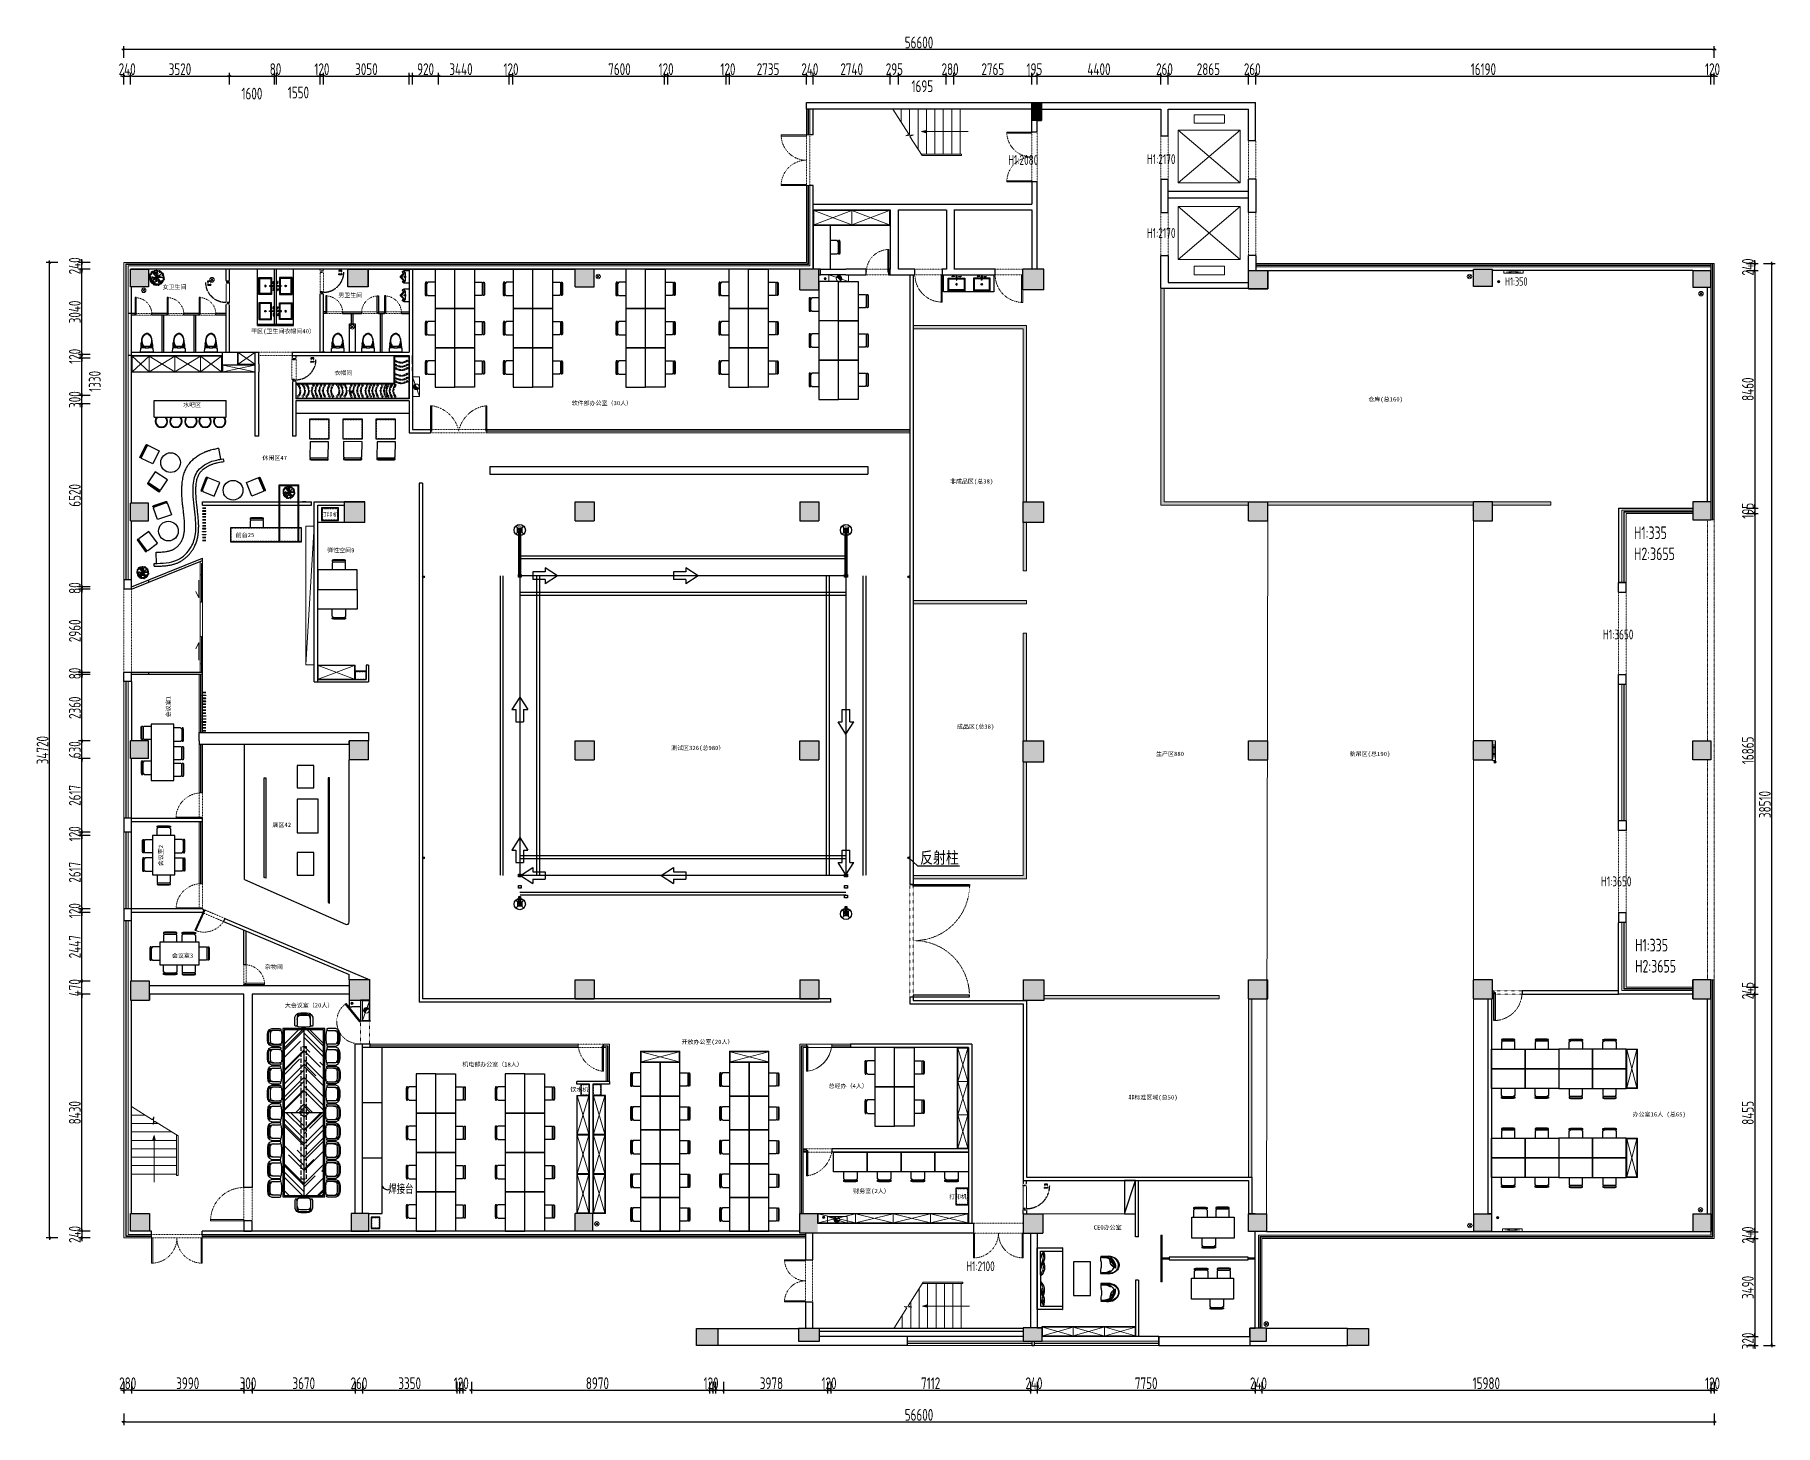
# Model space of a CAD drawing. Header units: millimetres. Extents: x 591722 to 1211798, y -167163 to 126727.
# Drawn here: x 591722 to 653658, y 77233 to 126727 of the extents above; entities outside this region: 2.
import ezdxf
from ezdxf.enums import TextEntityAlignment as Align

# ---------------------------------------------------------------- set-up
doc = ezdxf.new("R2010")
doc.units = ezdxf.units.MM
doc.header["$LTSCALE"] = 0.5
doc.set_wipeout_variables(frame=1)
doc.header["$PDMODE"] = 35
for name, pattern in [('ACAD_ISO03W100', [30, 12, -18]), ('CENTER', [50.8, 31.75, -6.35, 6.35, -6.35]), ('DASH', [0.35, 0.25, -0.1]), ('DASHED', [19.05, 12.7, -6.35]), ('DASHEDX2', [38.1, 25.4, -12.7]), ('HIDDEN', [0.375, 0.25, -0.125]), ('HIDDEN2', [0.1875, 0.125, -0.0625])]:
    doc.linetypes.add(name, pattern=pattern)
doc.layers.get('Defpoints').update_dxf_attribs({"color": 8})
for name, color, linetype in [('BS-SHORT-CABINET', 40, 'Continuous'), ('COL-FILL', 8, 'Continuous'), ('COLUMN', 4, 'Continuous'), ('DOOR', 60, 'Continuous'), ('DOTE', 136, 'Continuous'), ('DS-HIGH-CABINET', 40, 'Continuous'), ('EL-TEXT', 50, 'Continuous'), ('FF-FIXT', 31, 'Continuous'), ('FF-FURN', 51, 'Continuous'), ('FF-PLANTS', 86, 'Continuous'), ('FF-TEXT', 50, 'Continuous'), ('L-AGV点位', 7, 'Continuous'), ('L-AGV路径', 7, 'Continuous'), ('L-AGV通道内沿', 40, 'Continuous'), ('L-AGV通道外沿', 3, 'Continuous'), ('L-中心线', 1, 'CENTER'), ('L-二维码', 7, 'Continuous'), ('L-反光柱', 7, 'Continuous'), ('L-流向', 6, 'Continuous'), ('L-点位代号', 6, 'Continuous'), ('RC-FIN', 30, 'Continuous'), ('RC-TEXT', 50, 'Continuous')]:
    doc.layers.add(name, color=color, linetype=linetype)
doc.layers.add('WALL', color=160, linetype='Continuous', lineweight=20)
doc.layers.add('WINDOW', color=12, linetype='Continuous', lineweight=9)
doc.styles.add('CCD-DIM', font='archs.shx', dxfattribs={"width": 0.8})
doc.styles.add('CCD_DIM', font='archs.shx', dxfattribs={"width": 0.8})
doc.styles.add('L-TXT', font='SimSun.ttf')
doc.styles.get("Standard").update_dxf_attribs({"font": 'txt', "bigfont": 'gbcbig.shx'})
doc.styles.add('宋体', font='NSimSun.ttf')
doc.dimstyles.new('CCD_DIM_60', dxfattribs={"dimscale": 60, "dimtxt": 7, "dimasz": 1, "dimexe": 2, "dimexo": 2, "dimtad": 1, "dimdec": 0, "dimdsep": 46, "dimtxsty": 'CCD_DIM', "dimblk1": 'CCD', "dimblk2": 'CCD', "dimsah": 1, "dimcen": 0.3, "dimclrd": 44, "dimclre": 44, "dimclrt": 50, "dimadec": 1, "dimazin": 2, "dimtfac": 1, "dimtdec": 0, "dimtix": 1, "dimtmove": 2, "dimatfit": 3, "dimfxl": 5, "dimfxlon": 1, "dimtolj": 1, "dimarcsym": 0})
pattern_1 = [(45, (-2455215.2, -2655570.25), (424.26407, 1131.37085), [7500, -1000, 2500, -500]), (45, (-2454921.7, -2654923.25), (-823.7794, 116.67262), [1500, -165, 3000, -375]), (45, (-2455338.92, -2655092.95), (1601.59686, 2075.358403), [4000, -700, 2000, -500])]
pattern_2 = [(135, (-2455215.2, -2655570.25), (-1131.37085, 424.26407), [7500, -1000, 2500, -500]), (135, (-2455862.2, -2655276.8), (-116.67262, -823.7794), [1500, -165, 3000, -375]), (135, (-2455692.47, -2655694), (-2075.358403, 1601.59686), [4000, -700, 2000, -500])]

msp = doc.modelspace()

# ---------------------------------------------------------------- texts
at = {"layer": 'EL-TEXT', "lineweight": -2, "attachment_point": 1, "style": 'CCD-DIM'}
for s, insert, char_height in [('H1:2080', (626360, 122446.4), 350), ('H1:2170', (631300, 122476.4), 350), ('H1:2170', (631300, 119846.4), 350), ('H1:350', (644040, 118096.4), 300), ('H1:335\\PH2:3655', (648630, 109226.4), 450), ('H1:3650', (647530, 105556.4), 350), ('H1:3650', (647460, 96766.4), 350), ('H1:335\\PH2:3655', (648670, 94546.4), 450), ('H1:2100', (624870, 83066.4), 350)]:
    msp.add_mtext_dynamic_manual_height_columns(s, width=3442.358, gutter_width=375, heights=[0], dxfattribs=dict(at, insert=insert, char_height=char_height))
at = {"layer": 'FF-PLANTS', "color": 50, "lineweight": 5, "insert": (623227.3, 97179.4), "char_height": 420, "attachment_point": 7, "style": 'CCD_DIM'}
msp.add_mtext('{\\fSimSun|b0|i0|c134|p2;反射柱}', dxfattribs=at)
at = {"layer": 'FF-TEXT', "style": '宋体'}
for s, height, p in [('女卫生间', 151.88, (596267.5, 117672.5)), ('男卫生间', 151.88, (602520.8, 117381.8)), ('干区(卫生间衣帽间40）', 151.875, (599421.5, 116100.3)), ('衣帽间', 151.88, (602383.6, 114621.3)), ('水吧区', 151.88, (597000.1, 113479)), ('软件部办公室（30人）', 151.875, (610827.7, 113541.7)), ('仓库(总160)', 151.88, (639180.7, 113676.5)), ('休闲区47', 151.88, (599820.6, 111590.4)), ('非成品区(总38)', 151.88, (624290.7, 110756.5)), ('打印机', 151.88, (601895, 109576)), ('前台25', 151.88, (598872.1, 108846.8)), ('弹性空间9', 151.88, (602130.4, 108307.7)), ('成品区(总38)', 151.88, (624540.7, 102026.5)), ('测试区326(总980）', 151.875, (614367.9, 101267.9)), ('生产区880', 151.88, (631626.3, 101055.5)), ('航吊区(总190)', 151.88, (638516.3, 101055.5)), ('展区42', 151.88, (600179.4, 98530)), ('会议室3', 151.88, (596602.1, 93872)), ('杂物间', 151.88, (599909.3, 93475)), ('开放办公室(20人） ', 151.875, (614738.8, 90803.6)), ('机电部办公室（18人）', 151.875, (606935.6, 90001.7)), ('饮水机', 151.88, (610780.5, 89109)), ('总经办（4人）', 151.88, (619972.6, 89234.1)), ('非标准区域(总50)', 151.88, (630640.7, 88826.5)), ('办公室16人 (总65)', 151.875, (648584, 88224.8)), ('财务室(2人）', 151.88, (620847.2, 85493.9)), ('打印机', 151.88, (624255.5, 85291)), ('CEO办公室', 151.88, (629404.4, 84198.1))]:
    msp.add_text(s, height=height, dxfattribs=at).set_placement(p)
for s, p in [('会议室1', (596548, 102432.2)), ('会议室2', (596282.6, 97133.4))]:
    msp.add_text(s, height=151.88, rotation=90, dxfattribs=at).set_placement(p)
at = {"layer": 'FF-TEXT', "style": '宋体', "width": 0.7}
msp.add_text('焊接台', height=303.75, dxfattribs=at).set_placement((604304.6, 85497.1))

# ---------------------------------------------------------------- blocks, each defined once
blk = doc.blocks.new('做成ACAD TuKuai0410')
at = {"linetype": 'Continuous'}
for points in [[(0, -211), (0, 211, -0.477962), (14, 222), (125, 219), (137, 215, -0.281865), (159, 129, 0.073747), (159, -129, -0.281865), (137, -215), (125, -219), (14, -222, -0.477962), (0, -211, 0)], [(136, -216, 0.088577), (208, -213, 0.019152), (362, -193, 0.090609), (554, -149, 0.163158), (658, -38, 0.273043), (639, 73, 0.094885), (554, 149, 0.090609), (362, 193, 0.019152), (208, 213, 0.088577), (136, 216, 0.879416)]]:
    blk.add_lwpolyline(points, format="xyb", dxfattribs=at)
at = {"color": 39}
for points in [[(156, 107, -0.237416), (358, 194, 3.87225)], [(162, 165, -0.180688), (335, 197, 4.705295)], [(201, 61), (181, 62, -1.018669), (181, 84), (201, 85)], [(201, 106, -0.095348), (374, 166, -0.180567), (567, 120, -0.059956), (630, 65, -0.149733), (654, 0, -0.149733), (630, -65, -0.059956), (567, -120, -0.180567), (374, -166, -0.095348), (201, -106, 0.095348)], [(156, -107, 0.237416), (358, -194, -3.87225)], [(162, -165, 0.180688), (335, -197, -4.705295)], [(201, -61), (181, -62, 1.018669), (181, -84), (201, -85)]]:
    blk.add_lwpolyline(points, format="xyb", dxfattribs=at)
at = {"color": 35, "linetype": 'ByBlock'}
for points in [[(201, 120, -0.129606), (409, 180, -0.211204), (632, 80, -2.252949)], [(201, -120, 0.129606), (409, -180, 0.211204), (632, -80, 2.252949)]]:
    blk.add_lwpolyline(points, format="xyb", dxfattribs=at)
blk.add_lwpolyline([(201, -120), (201, 120)], dxfattribs=at)
blk = doc.blocks.new('A$C5D954283')
at = {"color": 0, "linetype": 'Continuous'}
for p, q in [((-160, 511), (-160, 506)), ((-72, 510), (-155, 516)), ((-72, 507), (-155, 501)), ((-11, 374), (-18, 495)), ((5, 374), (-11, 374)), ((15, 492), (5, 374)), ((72, 510), (155, 516)), ((72, 507), (155, 501)), ((160, 511), (160, 506))]:
    blk.add_line(p, q, dxfattribs=at)
at = {"color": 8}
for p, q in [((-5, 230), (-33, 230)), ((-4, 506), (-26, 506)), ((0, 532), (0, 510)), ((0, 501), (0, 479)), ((0, 235), (0, 264)), ((0, 225), (0, 196)), ((26, 506), (4, 506)), ((32, 230), (5, 230))]:
    blk.add_line(p, q, dxfattribs=at)
at = {"color": 0, "linetype": 'Continuous'}
blk.add_lwpolyline([(300, 0), (300, 450), (-300, 450), (-300, 0)], close=True, dxfattribs=at)
at = {"color": 8}
blk.add_lwpolyline([(270, 30), (270, 420), (-270, 420), (-270, 30)], close=True, dxfattribs=at)
at = {"color": 0, "linetype": 'Continuous', "const_width": 12}
for points in [[(-63, 515, -1), (-63, 503, -1)], [(63, 515, 1), (63, 503, 1)]]:
    blk.add_lwpolyline(points, format="xyb", close=True, dxfattribs=at)
at = {"color": 8, "const_width": 0.84}
blk.add_lwpolyline([(0, 230, -1), (0, 230, -1)], format="xyb", close=True, dxfattribs=at)
at = {"color": 8, "ltscale": 1000, "const_width": 0.448}
blk.add_lwpolyline([(0, 506, -1), (0, 505, -1)], format="xyb", close=True, dxfattribs=at)
at = {"color": 8}
for centre, radius in [((0, 230), 25.2), ((0, 506), 16.3)]:
    blk.add_circle(centre, radius, dxfattribs=at)
at = {"color": 0, "linetype": 'Continuous'}
blk.add_circle((0, 506), 20.2, dxfattribs=at)
for centre, start, end in [((-155, 511), 88.28891, 180), ((-155, 506), 180, 271.71109), ((155, 511), 0, 91.71109), ((155, 506), 268.28891, 0)]:
    blk.add_arc(centre, 5, start, end, dxfattribs=at)
blk = doc.blocks.new('YZ')
blk.add_wipeout([(267, -51), (318, -152), (318, -432), (305, -470), (254, -470), (241, -432), (229, -483), (191, -495), (76, -508), (-76, -508), (-190, -495), (-229, -483), (-241, -432), (-254, -470), (-305, -470), (-317, -432), (-317, -152), (-267, -51), (-229, -51), (-229, -25), (-190, -13), (-102, 0), (102, 0), (191, -13), (229, -25), (229, -51)])
at = {"linetype": 'ByBlock'}
blk.add_lwpolyline([(318, -152), (318, -432), (305, -470), (254, -470), (241, -432), (229, -483), (191, -495), (76, -508), (-76, -508), (-190, -495), (-229, -483), (-241, -432), (-254, -470), (-305, -470), (-317, -432), (-317, -152), (-267, -51), (-229, -51), (-229, -25), (-190, -13), (-102, 0), (102, 0), (191, -13), (229, -25), (229, -51), (267, -51)], close=True, dxfattribs=at)
at = {"color": 57, "linetype": 'ByBlock', "elevation": 0}
for points in [[(241, -432), (241, -152), (229, -76), (178, -102), (114, -89), (-114, -89), (-165, -102), (-229, -76), (-241, -152), (-241, -432)], [(-241, -229), (-216, -127), (-165, -102)], [(-229, -64), (-190, -51), (-102, -38), (102, -38), (191, -51), (229, -63)], [(241, -229), (216, -127), (178, -102)]]:
    blk.add_lwpolyline(points, dxfattribs=at)
at = {"linetype": 'ByBlock', "elevation": 0}
for points in [[(-229, -76), (-229, -51)], [(229, -51), (229, -76)]]:
    blk.add_lwpolyline(points, dxfattribs=at)
blk = doc.blocks.new('645')
at = {"layer": 'FF-FURN', "linetype": 'ByBlock'}
blk.add_lwpolyline([(581212, -79200), (581492, -79200), (581530, -79213), (581530, -79263), (581492, -79276), (581543, -79289), (581555, -79327), (581568, -79441), (581568, -79594), (581555, -79708), (581543, -79746), (581492, -79759), (581530, -79771), (581530, -79822), (581492, -79835), (581212, -79835), (581111, -79784), (581111, -79746), (581085, -79746), (581073, -79708), (581060, -79619), (581060, -79416), (581073, -79327), (581085, -79289), (581111, -79289), (581111, -79251)], close=True, dxfattribs=at)
at = {"layer": 'FF-FURN', "linetype": 'Continuous'}
for points in [[(581612, -80267), (587612, -80267), (587612, -78767), (581612, -78767)], [(581662, -80217), (587562, -80217), (587562, -78817), (581662, -78817)]]:
    blk.add_lwpolyline(points, close=True, dxfattribs=at)
at = {"layer": 'FF-FURN', "linetype": 'DASH', "ltscale": 1200}
blk.add_lwpolyline([(582262, -79617), (586962, -79617), (586962, -79417), (582262, -79417)], close=True, dxfattribs=at)
at = {"layer": 'FF-FURN', "linetype": 'Continuous', "xscale": -1}
blk.add_blockref('YZ', (582598, -78227), dxfattribs=at)
at = {"layer": 'FF-FURN', "linetype": 'Continuous'}
blk.add_blockref('YZ', (584619, -78227), dxfattribs=at)
at = {"layer": 'FF-FURN', "linetype": 'Continuous', "rotation": 90}
blk.add_blockref('YZ', (581060, -79517), dxfattribs=at)
at = {"layer": 'FF-FURN', "linetype": 'Continuous', "xscale": -1, "rotation": 270}
blk.add_blockref('YZ', (588165, -79517), dxfattribs=at)
at = {"layer": 'FF-FURN', "linetype": 'Continuous'}
h = blk.add_hatch(dxfattribs=at)
h.set_pattern_fill('AR-RROOF', color=250, scale=500, angle=135, style=0)
h.set_pattern_definition(pattern_2)
h.paths.add_polyline_path([(584612, -80217), (581662, -80217), (581662, -79517), (584612, -79517)])
h = blk.add_hatch(dxfattribs=at)
h.set_pattern_fill('AR-RROOF', color=250, scale=500, angle=45, style=0)
h.set_pattern_definition(pattern_1)
h.paths.add_polyline_path([(584612, -80217), (587562, -80217), (587562, -79517), (584612, -79517)])
for p, q in [((584612, -78817), (584612, -80217)), ((581662, -79517), (587562, -79517))]:
    blk.add_line(p, q, dxfattribs=at)
at = {"layer": 'FF-FURN', "linetype": 'ByBlock'}
blk.add_lwpolyline([(588012, -79200), (587733, -79200), (587695, -79213), (587695, -79263), (587733, -79276), (587682, -79289), (587669, -79327), (587657, -79441), (587657, -79594), (587669, -79708), (587682, -79746), (587733, -79759), (587695, -79771), (587695, -79822), (587733, -79835), (588012, -79835), (588114, -79784), (588114, -79746), (588139, -79746), (588152, -79708), (588165, -79619), (588165, -79416), (588152, -79327), (588139, -79289), (588114, -79289), (588114, -79251)], close=True, dxfattribs=at)
at = {"layer": 'FF-FURN', "linetype": 'Continuous', "xscale": -1}
blk.add_blockref('YZ', (581931, -78227), dxfattribs=at)
at = {"layer": 'FF-FURN', "linetype": 'Continuous'}
for p in [(583272, -78227), (585289, -78227)]:
    blk.add_blockref('YZ', p, dxfattribs=at)
h = blk.add_hatch(dxfattribs=at)
h.set_pattern_fill('AR-RROOF', color=250, scale=500, angle=135, style=0)
h.set_pattern_definition(pattern_2)
h.paths.add_polyline_path([(584612, -78817), (587562, -78817), (587562, -79517), (584612, -79517)])
at = {"layer": 'FF-FURN', "linetype": 'Continuous', "xscale": -1}
blk.add_blockref('YZ', (583949, -78227), dxfattribs=at)
at = {"layer": 'FF-FURN', "linetype": 'Continuous', "rotation": 180}
blk.add_blockref('YZ', (582598, -80808), dxfattribs=at)
at = {"layer": 'FF-FURN', "linetype": 'Continuous', "xscale": -1, "rotation": 180}
blk.add_blockref('YZ', (584619, -80808), dxfattribs=at)
at = {"layer": 'FF-FURN', "linetype": 'Continuous'}
h = blk.add_hatch(dxfattribs=at)
h.set_pattern_fill('AR-RROOF', color=250, scale=500, angle=45, style=0)
h.set_pattern_definition(pattern_1)
h.paths.add_polyline_path([(581662, -78817), (581662, -79517), (584612, -79517), (584612, -78817)])
blk.add_blockref('YZ', (585957, -78227), dxfattribs=at)
at = {"layer": 'FF-FURN', "linetype": 'Continuous', "rotation": 180}
blk.add_blockref('YZ', (581931, -80808), dxfattribs=at)
at = {"layer": 'FF-FURN', "linetype": 'Continuous', "xscale": -1, "rotation": 180}
for p in [(583272, -80808), (585289, -80808)]:
    blk.add_blockref('YZ', p, dxfattribs=at)
at = {"layer": 'FF-FURN', "linetype": 'Continuous'}
blk.add_blockref('YZ', (586634, -78227), dxfattribs=at)
at = {"layer": 'FF-FURN', "linetype": 'Continuous', "rotation": 180}
blk.add_blockref('YZ', (583949, -80808), dxfattribs=at)
at = {"layer": 'FF-FURN', "linetype": 'Continuous', "xscale": -1, "rotation": 180}
blk.add_blockref('YZ', (585957, -80808), dxfattribs=at)
at = {"layer": 'FF-FURN', "linetype": 'Continuous'}
blk.add_blockref('YZ', (587305, -78227), dxfattribs=at)
at = {"layer": 'FF-FURN', "linetype": 'Continuous', "xscale": -1, "rotation": 180}
blk.add_blockref('YZ', (586634, -80808), dxfattribs=at)
blk.add_blockref('YZ', (587305, -80808), dxfattribs=at)
blk = doc.blocks.new('CCD')
at = {"color": 50, "linetype": 'ByBlock'}
blk.add_line((-1.1, 0), (1.1, 0), dxfattribs=at)
at = {"color": 50, "linetype": 'Continuous', "const_width": 0.608}
blk.add_lwpolyline([(0.6, 0.6), (-0.6, -0.6)], dxfattribs=at)
blk = doc.blocks.new('*D253')
at = {"layer": 'Defpoints', "color": 0, "lineweight": 9, "transparency": 16777216}
for p in [(593393, 113592), (595168, 113592), (595168, 107072)]:
    blk.add_point(p, dxfattribs=at)
at = {"layer": 'RC-TEXT', "color": 44, "lineweight": -2, "transparency": 16777216}
for p, q in [((593693, 113592), (593273, 113592)), ((593393, 107132), (593393, 113532)), ((593693, 107072), (593273, 107072))]:
    blk.add_line(p, q, dxfattribs=at)
at = {"layer": 'RC-TEXT', "color": 44, "lineweight": -2, "transparency": 16777216, "xscale": 60, "yscale": 60, "zscale": 60}
for p, rotation in [((593393, 113592), 90), ((593393, 107072), 270)]:
    blk.add_blockref('CCD', p, dxfattribs=dict(at, rotation=rotation))
at = {"layer": 'RC-TEXT', "color": 50, "lineweight": -2, "transparency": 16777216, "insert": (593146, 110332), "char_height": 420, "attachment_point": 5, "rotation": 90, "style": 'CCD_DIM'}
blk.add_mtext('\\A1;6520', dxfattribs=at)
blk = doc.blocks.new('*D254')
at = {"layer": 'Defpoints', "color": 0, "lineweight": 9, "transparency": 16777216}
for p in [(593393, 113892), (595168, 113892), (595168, 113592)]:
    blk.add_point(p, dxfattribs=at)
at = {"layer": 'RC-TEXT', "color": 44, "lineweight": -2, "transparency": 16777216}
for p, q in [((593393, 113952), (593393, 114012)), ((593693, 113892), (593273, 113892)), ((593693, 113592), (593273, 113592)), ((593393, 113592), (593393, 113892)), ((593393, 113532), (593393, 113472))]:
    blk.add_line(p, q, dxfattribs=at)
at = {"layer": 'RC-TEXT', "color": 44, "lineweight": -2, "transparency": 16777216, "xscale": 60, "yscale": 60, "zscale": 60}
for p, rotation in [((593393, 113892), 270), ((593393, 113592), 90)]:
    blk.add_blockref('CCD', p, dxfattribs=dict(at, rotation=rotation))
at = {"layer": 'RC-TEXT', "color": 50, "lineweight": -2, "transparency": 16777216, "insert": (593146, 113742), "char_height": 420, "attachment_point": 5, "rotation": 90, "style": 'CCD_DIM'}
blk.add_mtext('\\A1;300', dxfattribs=at)
blk = doc.blocks.new('*D255')
at = {"layer": 'Defpoints', "color": 0, "lineweight": 9, "transparency": 16777216}
for p in [(593393, 115222), (595168, 115222), (595168, 113892)]:
    blk.add_point(p, dxfattribs=at)
at = {"layer": 'RC-TEXT', "color": 44, "lineweight": -2, "transparency": 16777216}
for p, q in [((593693, 115222), (593273, 115222)), ((593393, 113952), (593393, 115162)), ((593693, 113892), (593273, 113892))]:
    blk.add_line(p, q, dxfattribs=at)
at = {"layer": 'RC-TEXT', "color": 44, "lineweight": -2, "transparency": 16777216, "xscale": 60, "yscale": 60, "zscale": 60}
for p, rotation in [((593393, 115222), 90), ((593393, 113892), 270)]:
    blk.add_blockref('CCD', p, dxfattribs=dict(at, rotation=rotation))
at = {"layer": 'RC-TEXT', "color": 50, "lineweight": -2, "transparency": 16777216, "insert": (593855, 114392), "char_height": 420, "attachment_point": 5, "rotation": 90, "style": 'CCD_DIM'}
blk.add_mtext('\\A1;1330', dxfattribs=at)
blk = doc.blocks.new('*D256')
at = {"layer": 'Defpoints', "color": 0, "lineweight": 9, "transparency": 16777216}
for p in [(593393, 118622), (594888, 118622), (595128, 118382)]:
    blk.add_point(p, dxfattribs=at)
at = {"layer": 'RC-TEXT', "color": 44, "lineweight": -2, "transparency": 16777216}
for p, q in [((593693, 118622), (593273, 118622)), ((593693, 118382), (593273, 118382)), ((593393, 118682), (593393, 118742)), ((593393, 118382), (593393, 118622)), ((593393, 118322), (593393, 118262))]:
    blk.add_line(p, q, dxfattribs=at)
at = {"layer": 'RC-TEXT', "color": 44, "lineweight": -2, "transparency": 16777216, "xscale": 60, "yscale": 60, "zscale": 60}
for p, rotation in [((593393, 118622), 270), ((593393, 118382), 90)]:
    blk.add_blockref('CCD', p, dxfattribs=dict(at, rotation=rotation))
at = {"layer": 'RC-TEXT', "color": 50, "lineweight": -2, "transparency": 16777216, "insert": (593146, 118502), "char_height": 420, "attachment_point": 5, "rotation": 90, "style": 'CCD_DIM'}
blk.add_mtext('\\A1;240', dxfattribs=at)
blk = doc.blocks.new('*D230')
at = {"layer": 'Defpoints', "color": 0, "lineweight": 9, "transparency": 16777216}
for p in [(592245, 118622), (594888, 118622), (594888, 83902)]:
    blk.add_point(p, dxfattribs=at)
at = {"layer": 'RC-TEXT', "color": 44, "lineweight": -2, "transparency": 16777216}
for p, q in [((592545, 118622), (592125, 118622)), ((592245, 83962), (592245, 118562)), ((592545, 83902), (592125, 83902))]:
    blk.add_line(p, q, dxfattribs=at)
at = {"layer": 'RC-TEXT', "color": 44, "lineweight": -2, "transparency": 16777216, "xscale": 60, "yscale": 60, "zscale": 60}
for p, rotation in [((592245, 118622), 90), ((592245, 83902), 270)]:
    blk.add_blockref('CCD', p, dxfattribs=dict(at, rotation=rotation))
at = {"layer": 'RC-TEXT', "color": 50, "lineweight": -2, "transparency": 16777216, "insert": (591997, 101262), "char_height": 420, "attachment_point": 5, "rotation": 90, "style": 'CCD_DIM'}
blk.add_mtext('\\A1;34720', dxfattribs=at)
blk = doc.blocks.new('*D231')
at = {"layer": 'Defpoints', "color": 0, "lineweight": 9, "transparency": 16777216}
for p in [(595128, 125257), (594888, 124513), (595128, 124273)]:
    blk.add_point(p, dxfattribs=at)
at = {"layer": 'RC-TEXT', "color": 44, "lineweight": -2, "transparency": 16777216}
for p, q in [((594828, 125257), (594768, 125257)), ((594888, 124957), (594888, 125377)), ((594888, 125257), (595128, 125257)), ((595128, 124957), (595128, 125377)), ((595188, 125257), (595248, 125257))]:
    blk.add_line(p, q, dxfattribs=at)
at = {"layer": 'RC-TEXT', "color": 44, "lineweight": -2, "transparency": 16777216, "xscale": 60, "yscale": 60, "zscale": 60}
blk.add_blockref('CCD', (594888, 125257), dxfattribs=at)
at = {"layer": 'RC-TEXT', "color": 44, "lineweight": -2, "transparency": 16777216, "xscale": 60, "yscale": 60, "zscale": 60, "rotation": 180}
blk.add_blockref('CCD', (595128, 125257), dxfattribs=at)
at = {"layer": 'RC-TEXT', "color": 50, "lineweight": -2, "transparency": 16777216, "insert": (595008, 125504), "char_height": 420, "attachment_point": 5, "style": 'CCD_DIM'}
blk.add_mtext('\\A1;240', dxfattribs=at)
blk = doc.blocks.new('*D257')
at = {"layer": 'Defpoints', "color": 0, "lineweight": 9, "transparency": 16777216}
for p in [(601998, 125257), (601878, 118382), (601998, 118382)]:
    blk.add_point(p, dxfattribs=at)
at = {"layer": 'RC-TEXT', "color": 44, "lineweight": -2, "transparency": 16777216}
for p, q in [((601818, 125257), (601758, 125257)), ((601878, 124957), (601878, 125377)), ((601878, 125257), (601998, 125257)), ((601998, 124957), (601998, 125377)), ((602058, 125257), (602118, 125257))]:
    blk.add_line(p, q, dxfattribs=at)
at = {"layer": 'RC-TEXT', "color": 44, "lineweight": -2, "transparency": 16777216, "xscale": 60, "yscale": 60, "zscale": 60}
blk.add_blockref('CCD', (601878, 125257), dxfattribs=at)
at = {"layer": 'RC-TEXT', "color": 44, "lineweight": -2, "transparency": 16777216, "xscale": 60, "yscale": 60, "zscale": 60, "rotation": 180}
blk.add_blockref('CCD', (601998, 125257), dxfattribs=at)
at = {"layer": 'RC-TEXT', "color": 50, "lineweight": -2, "transparency": 16777216, "insert": (601938, 125504), "char_height": 420, "attachment_point": 5, "style": 'CCD_DIM'}
blk.add_mtext('\\A1;120', dxfattribs=at)
blk = doc.blocks.new('*D258')
at = {"layer": 'Defpoints', "color": 0, "lineweight": 9, "transparency": 16777216}
for p in [(608608, 125257), (605168, 118382), (608608, 118382)]:
    blk.add_point(p, dxfattribs=at)
at = {"layer": 'RC-TEXT', "color": 44, "lineweight": -2, "transparency": 16777216}
for p, q in [((605168, 124957), (605168, 125377)), ((605228, 125257), (608548, 125257)), ((608608, 124957), (608608, 125377))]:
    blk.add_line(p, q, dxfattribs=at)
at = {"layer": 'RC-TEXT', "color": 44, "lineweight": -2, "transparency": 16777216, "xscale": 60, "yscale": 60, "zscale": 60, "rotation": 180}
blk.add_blockref('CCD', (605168, 125257), dxfattribs=at)
at = {"layer": 'RC-TEXT', "color": 44, "lineweight": -2, "transparency": 16777216, "xscale": 60, "yscale": 60, "zscale": 60}
blk.add_blockref('CCD', (608608, 125257), dxfattribs=at)
at = {"layer": 'RC-TEXT', "color": 50, "lineweight": -2, "transparency": 16777216, "insert": (606888, 125504), "char_height": 420, "attachment_point": 5, "style": 'CCD_DIM'}
blk.add_mtext('\\A1;3440', dxfattribs=at)
blk = doc.blocks.new('*D232')
at = {"layer": 'Defpoints', "color": 0, "lineweight": 9, "transparency": 16777216}
for p in [(608728, 125257), (608608, 118382), (608728, 118382)]:
    blk.add_point(p, dxfattribs=at)
at = {"layer": 'RC-TEXT', "color": 44, "lineweight": -2, "transparency": 16777216}
for p, q in [((608548, 125257), (608488, 125257)), ((608608, 124957), (608608, 125377)), ((608608, 125257), (608728, 125257)), ((608728, 124957), (608728, 125377)), ((608788, 125257), (608848, 125257))]:
    blk.add_line(p, q, dxfattribs=at)
at = {"layer": 'RC-TEXT', "color": 44, "lineweight": -2, "transparency": 16777216, "xscale": 60, "yscale": 60, "zscale": 60}
blk.add_blockref('CCD', (608608, 125257), dxfattribs=at)
at = {"layer": 'RC-TEXT', "color": 44, "lineweight": -2, "transparency": 16777216, "xscale": 60, "yscale": 60, "zscale": 60, "rotation": 180}
blk.add_blockref('CCD', (608728, 125257), dxfattribs=at)
at = {"layer": 'RC-TEXT', "color": 50, "lineweight": -2, "transparency": 16777216, "insert": (608668, 125504), "char_height": 420, "attachment_point": 5, "style": 'CCD_DIM'}
blk.add_mtext('\\A1;120', dxfattribs=at)
blk = doc.blocks.new('*D259')
at = {"layer": 'Defpoints', "color": 0, "lineweight": 9, "transparency": 16777216}
for p in [(651368, 118582), (651368, 118342), (652933, 118582)]:
    blk.add_point(p, dxfattribs=at)
at = {"layer": 'RC-TEXT', "color": 44, "lineweight": -2, "transparency": 16777216}
for p, q in [((652633, 118582), (653053, 118582)), ((652633, 118342), (653053, 118342)), ((652933, 118642), (652933, 118702)), ((652933, 118342), (652933, 118582)), ((652933, 118282), (652933, 118222))]:
    blk.add_line(p, q, dxfattribs=at)
at = {"layer": 'RC-TEXT', "color": 44, "lineweight": -2, "transparency": 16777216, "xscale": 60, "yscale": 60, "zscale": 60}
for p, rotation in [((652933, 118582), 270), ((652933, 118342), 90)]:
    blk.add_blockref('CCD', p, dxfattribs=dict(at, rotation=rotation))
at = {"layer": 'RC-TEXT', "color": 50, "lineweight": -2, "transparency": 16777216, "insert": (652685, 118462), "char_height": 420, "attachment_point": 5, "rotation": 90, "style": 'CCD_DIM'}
blk.add_mtext('\\A1;240', dxfattribs=at)
blk = doc.blocks.new('*D233')
at = {"layer": 'Defpoints', "color": 0, "lineweight": 9, "transparency": 16777216}
for p in [(651488, 118582), (653538, 118582), (635078, 80072)]:
    blk.add_point(p, dxfattribs=at)
at = {"layer": 'RC-TEXT', "color": 44, "lineweight": -2, "transparency": 16777216}
for p, q in [((653238, 118582), (653658, 118582)), ((653538, 80132), (653538, 118522)), ((653238, 80072), (653658, 80072))]:
    blk.add_line(p, q, dxfattribs=at)
at = {"layer": 'RC-TEXT', "color": 44, "lineweight": -2, "transparency": 16777216, "xscale": 60, "yscale": 60, "zscale": 60}
for p, rotation in [((653538, 118582), 90), ((653538, 80072), 270)]:
    blk.add_blockref('CCD', p, dxfattribs=dict(at, rotation=rotation))
at = {"layer": 'RC-TEXT', "color": 50, "lineweight": -2, "transparency": 16777216, "insert": (653290, 99327), "char_height": 420, "attachment_point": 5, "rotation": 90, "style": 'CCD_DIM'}
blk.add_mtext('\\A1;38510', dxfattribs=at)
blk = doc.blocks.new('*D260')
at = {"layer": 'Defpoints', "color": 0, "lineweight": 9, "transparency": 16777216}
for p in [(594888, 84772), (595168, 84772), (594888, 78479)]:
    blk.add_point(p, dxfattribs=at)
at = {"layer": 'RC-TEXT', "color": 44, "lineweight": -2, "transparency": 16777216}
for p, q in [((594888, 78779), (594888, 78359)), ((595168, 78779), (595168, 78359)), ((594828, 78479), (594768, 78479)), ((595168, 78479), (594888, 78479)), ((595228, 78479), (595288, 78479))]:
    blk.add_line(p, q, dxfattribs=at)
at = {"layer": 'RC-TEXT', "color": 44, "lineweight": -2, "transparency": 16777216, "xscale": 60, "yscale": 60, "zscale": 60}
blk.add_blockref('CCD', (594888, 78479), dxfattribs=at)
at = {"layer": 'RC-TEXT', "color": 44, "lineweight": -2, "transparency": 16777216, "xscale": 60, "yscale": 60, "zscale": 60, "rotation": 180}
blk.add_blockref('CCD', (595168, 78479), dxfattribs=at)
at = {"layer": 'RC-TEXT', "color": 50, "lineweight": -2, "transparency": 16777216, "insert": (595028, 78726), "char_height": 420, "attachment_point": 5, "style": 'CCD_DIM'}
blk.add_mtext('\\A1;280', dxfattribs=at)
blk = doc.blocks.new('*D261')
at = {"layer": 'Defpoints', "color": 0, "lineweight": 9, "transparency": 16777216}
for p in [(595168, 84772), (599158, 84142), (599158, 78479)]:
    blk.add_point(p, dxfattribs=at)
at = {"layer": 'RC-TEXT', "color": 44, "lineweight": -2, "transparency": 16777216}
for p, q in [((595168, 78779), (595168, 78359)), ((599158, 78779), (599158, 78359)), ((595228, 78479), (599098, 78479))]:
    blk.add_line(p, q, dxfattribs=at)
at = {"layer": 'RC-TEXT', "color": 44, "lineweight": -2, "transparency": 16777216, "xscale": 60, "yscale": 60, "zscale": 60, "rotation": 180}
blk.add_blockref('CCD', (595168, 78479), dxfattribs=at)
at = {"layer": 'RC-TEXT', "color": 44, "lineweight": -2, "transparency": 16777216, "xscale": 60, "yscale": 60, "zscale": 60}
blk.add_blockref('CCD', (599158, 78479), dxfattribs=at)
at = {"layer": 'RC-TEXT', "color": 50, "lineweight": -2, "transparency": 16777216, "insert": (597163, 78726), "char_height": 420, "attachment_point": 5, "style": 'CCD_DIM'}
blk.add_mtext('\\A1;3990', dxfattribs=at)
blk = doc.blocks.new('*D262')
at = {"layer": 'Defpoints', "color": 0, "lineweight": 9, "transparency": 16777216}
for p in [(599158, 84142), (599458, 84142), (599458, 78479)]:
    blk.add_point(p, dxfattribs=at)
at = {"layer": 'RC-TEXT', "color": 44, "lineweight": -2, "transparency": 16777216}
for p, q in [((599158, 78779), (599158, 78359)), ((599458, 78779), (599458, 78359)), ((599098, 78479), (599038, 78479)), ((599158, 78479), (599458, 78479)), ((599518, 78479), (599578, 78479))]:
    blk.add_line(p, q, dxfattribs=at)
at = {"layer": 'RC-TEXT', "color": 44, "lineweight": -2, "transparency": 16777216, "xscale": 60, "yscale": 60, "zscale": 60}
blk.add_blockref('CCD', (599158, 78479), dxfattribs=at)
at = {"layer": 'RC-TEXT', "color": 44, "lineweight": -2, "transparency": 16777216, "xscale": 60, "yscale": 60, "zscale": 60, "rotation": 180}
blk.add_blockref('CCD', (599458, 78479), dxfattribs=at)
at = {"layer": 'RC-TEXT', "color": 50, "lineweight": -2, "transparency": 16777216, "insert": (599308, 78726), "char_height": 420, "attachment_point": 5, "style": 'CCD_DIM'}
blk.add_mtext('\\A1;300', dxfattribs=at)
blk = doc.blocks.new('*D263')
at = {"layer": 'Defpoints', "color": 0, "lineweight": 9, "transparency": 16777216}
for p in [(603128, 84772), (599458, 84142), (603128, 78479)]:
    blk.add_point(p, dxfattribs=at)
at = {"layer": 'RC-TEXT', "color": 44, "lineweight": -2, "transparency": 16777216}
for p, q in [((599458, 78779), (599458, 78359)), ((603128, 78779), (603128, 78359)), ((599518, 78479), (603068, 78479))]:
    blk.add_line(p, q, dxfattribs=at)
at = {"layer": 'RC-TEXT', "color": 44, "lineweight": -2, "transparency": 16777216, "xscale": 60, "yscale": 60, "zscale": 60, "rotation": 180}
blk.add_blockref('CCD', (599458, 78479), dxfattribs=at)
at = {"layer": 'RC-TEXT', "color": 44, "lineweight": -2, "transparency": 16777216, "xscale": 60, "yscale": 60, "zscale": 60}
blk.add_blockref('CCD', (603128, 78479), dxfattribs=at)
at = {"layer": 'RC-TEXT', "color": 50, "lineweight": -2, "transparency": 16777216, "insert": (601293, 78726), "char_height": 420, "attachment_point": 5, "style": 'CCD_DIM'}
blk.add_mtext('\\A1;3670', dxfattribs=at)
blk = doc.blocks.new('*D264')
at = {"layer": 'Defpoints', "color": 0, "lineweight": 9, "transparency": 16777216}
for p in [(603128, 84772), (603388, 84772), (603388, 78479)]:
    blk.add_point(p, dxfattribs=at)
at = {"layer": 'RC-TEXT', "color": 44, "lineweight": -2, "transparency": 16777216}
for p, q in [((603128, 78779), (603128, 78359)), ((603388, 78779), (603388, 78359)), ((603068, 78479), (603008, 78479)), ((603128, 78479), (603388, 78479)), ((603448, 78479), (603508, 78479))]:
    blk.add_line(p, q, dxfattribs=at)
at = {"layer": 'RC-TEXT', "color": 44, "lineweight": -2, "transparency": 16777216, "xscale": 60, "yscale": 60, "zscale": 60}
blk.add_blockref('CCD', (603128, 78479), dxfattribs=at)
at = {"layer": 'RC-TEXT', "color": 44, "lineweight": -2, "transparency": 16777216, "xscale": 60, "yscale": 60, "zscale": 60, "rotation": 180}
blk.add_blockref('CCD', (603388, 78479), dxfattribs=at)
at = {"layer": 'RC-TEXT', "color": 50, "lineweight": -2, "transparency": 16777216, "insert": (603258, 78726), "char_height": 420, "attachment_point": 5, "style": 'CCD_DIM'}
blk.add_mtext('\\A1;260', dxfattribs=at)
blk = doc.blocks.new('*D265')
at = {"layer": 'Defpoints', "color": 0, "lineweight": 9, "transparency": 16777216}
for p in [(603388, 84772), (606738, 84142), (606738, 78479)]:
    blk.add_point(p, dxfattribs=at)
at = {"layer": 'RC-TEXT', "color": 44, "lineweight": -2, "transparency": 16777216}
for p, q in [((603388, 78779), (603388, 78359)), ((606738, 78779), (606738, 78359)), ((603448, 78479), (606678, 78479))]:
    blk.add_line(p, q, dxfattribs=at)
at = {"layer": 'RC-TEXT', "color": 44, "lineweight": -2, "transparency": 16777216, "xscale": 60, "yscale": 60, "zscale": 60, "rotation": 180}
blk.add_blockref('CCD', (603388, 78479), dxfattribs=at)
at = {"layer": 'RC-TEXT', "color": 44, "lineweight": -2, "transparency": 16777216, "xscale": 60, "yscale": 60, "zscale": 60}
blk.add_blockref('CCD', (606738, 78479), dxfattribs=at)
at = {"layer": 'RC-TEXT', "color": 50, "lineweight": -2, "transparency": 16777216, "insert": (605063, 78726), "char_height": 420, "attachment_point": 5, "style": 'CCD_DIM'}
blk.add_mtext('\\A1;3350', dxfattribs=at)
blk = doc.blocks.new('*D236')
at = {"layer": 'Defpoints', "color": 0, "lineweight": 9, "transparency": 16777216}
for p in [(606838, 84142), (606958, 84142), (606958, 78479)]:
    blk.add_point(p, dxfattribs=at)
at = {"layer": 'RC-TEXT', "color": 44, "lineweight": -2, "transparency": 16777216}
for p, q in [((606838, 78779), (606838, 78359)), ((606958, 78779), (606958, 78359)), ((606778, 78479), (606718, 78479)), ((606838, 78479), (606958, 78479)), ((607018, 78479), (607078, 78479))]:
    blk.add_line(p, q, dxfattribs=at)
at = {"layer": 'RC-TEXT', "color": 44, "lineweight": -2, "transparency": 16777216, "xscale": 60, "yscale": 60, "zscale": 60}
blk.add_blockref('CCD', (606838, 78479), dxfattribs=at)
at = {"layer": 'RC-TEXT', "color": 44, "lineweight": -2, "transparency": 16777216, "xscale": 60, "yscale": 60, "zscale": 60, "rotation": 180}
blk.add_blockref('CCD', (606958, 78479), dxfattribs=at)
at = {"layer": 'RC-TEXT', "color": 50, "lineweight": -2, "transparency": 16777216, "insert": (606898, 78726), "char_height": 420, "attachment_point": 5, "style": 'CCD_DIM'}
blk.add_mtext('\\A1;120', dxfattribs=at)
blk = doc.blocks.new('*D237')
at = {"layer": 'Defpoints', "color": 0, "lineweight": 9, "transparency": 16777216}
for p in [(607258, 84142), (616228, 84142), (616228, 78479)]:
    blk.add_point(p, dxfattribs=at)
at = {"layer": 'RC-TEXT', "color": 44, "lineweight": -2, "transparency": 16777216}
for p, q in [((607258, 78779), (607258, 78359)), ((616228, 78779), (616228, 78359)), ((607318, 78479), (616168, 78479))]:
    blk.add_line(p, q, dxfattribs=at)
at = {"layer": 'RC-TEXT', "color": 44, "lineweight": -2, "transparency": 16777216, "xscale": 60, "yscale": 60, "zscale": 60, "rotation": 180}
blk.add_blockref('CCD', (607258, 78479), dxfattribs=at)
at = {"layer": 'RC-TEXT', "color": 44, "lineweight": -2, "transparency": 16777216, "xscale": 60, "yscale": 60, "zscale": 60}
blk.add_blockref('CCD', (616228, 78479), dxfattribs=at)
at = {"layer": 'RC-TEXT', "color": 50, "lineweight": -2, "transparency": 16777216, "insert": (611743, 78726), "char_height": 420, "attachment_point": 5, "style": 'CCD_DIM'}
blk.add_mtext('\\A1;8970', dxfattribs=at)
blk = doc.blocks.new('*D238')
at = {"layer": 'Defpoints', "color": 0, "lineweight": 9, "transparency": 16777216}
for p in [(615728, 84142), (615848, 84142), (615848, 78479)]:
    blk.add_point(p, dxfattribs=at)
at = {"layer": 'RC-TEXT', "color": 44, "lineweight": -2, "transparency": 16777216}
for p, q in [((615728, 78779), (615728, 78359)), ((615848, 78779), (615848, 78359)), ((615668, 78479), (615608, 78479)), ((615728, 78479), (615848, 78479)), ((615908, 78479), (615968, 78479))]:
    blk.add_line(p, q, dxfattribs=at)
at = {"layer": 'RC-TEXT', "color": 44, "lineweight": -2, "transparency": 16777216, "xscale": 60, "yscale": 60, "zscale": 60}
blk.add_blockref('CCD', (615728, 78479), dxfattribs=at)
at = {"layer": 'RC-TEXT', "color": 44, "lineweight": -2, "transparency": 16777216, "xscale": 60, "yscale": 60, "zscale": 60, "rotation": 180}
blk.add_blockref('CCD', (615848, 78479), dxfattribs=at)
at = {"layer": 'RC-TEXT', "color": 50, "lineweight": -2, "transparency": 16777216, "insert": (615788, 78726), "char_height": 420, "attachment_point": 5, "style": 'CCD_DIM'}
blk.add_mtext('\\A1;120', dxfattribs=at)
blk = doc.blocks.new('*D239')
at = {"layer": 'Defpoints', "color": 0, "lineweight": 9, "transparency": 16777216}
for p in [(619926, 84446), (615948, 84142), (619926, 78479)]:
    blk.add_point(p, dxfattribs=at)
at = {"layer": 'RC-TEXT', "color": 44, "lineweight": -2, "transparency": 16777216}
for p, q in [((615948, 78779), (615948, 78359)), ((619926, 78779), (619926, 78359)), ((616008, 78479), (619866, 78479))]:
    blk.add_line(p, q, dxfattribs=at)
at = {"layer": 'RC-TEXT', "color": 44, "lineweight": -2, "transparency": 16777216, "xscale": 60, "yscale": 60, "zscale": 60, "rotation": 180}
blk.add_blockref('CCD', (615948, 78479), dxfattribs=at)
at = {"layer": 'RC-TEXT', "color": 44, "lineweight": -2, "transparency": 16777216, "xscale": 60, "yscale": 60, "zscale": 60}
blk.add_blockref('CCD', (619926, 78479), dxfattribs=at)
at = {"layer": 'RC-TEXT', "color": 50, "lineweight": -2, "transparency": 16777216, "insert": (617937, 78726), "char_height": 420, "attachment_point": 5, "style": 'CCD_DIM'}
blk.add_mtext('\\A1;3978', dxfattribs=at)
blk = doc.blocks.new('*D240')
at = {"layer": 'Defpoints', "color": 0, "lineweight": 9, "transparency": 16777216}
for p in [(619926, 84446), (620046, 84652), (620046, 78479)]:
    blk.add_point(p, dxfattribs=at)
at = {"layer": 'RC-TEXT', "color": 44, "lineweight": -2, "transparency": 16777216}
for p, q in [((619926, 78779), (619926, 78359)), ((620046, 78779), (620046, 78359)), ((619866, 78479), (619806, 78479)), ((619926, 78479), (620046, 78479)), ((620106, 78479), (620166, 78479))]:
    blk.add_line(p, q, dxfattribs=at)
at = {"layer": 'RC-TEXT', "color": 44, "lineweight": -2, "transparency": 16777216, "xscale": 60, "yscale": 60, "zscale": 60}
blk.add_blockref('CCD', (619926, 78479), dxfattribs=at)
at = {"layer": 'RC-TEXT', "color": 44, "lineweight": -2, "transparency": 16777216, "xscale": 60, "yscale": 60, "zscale": 60, "rotation": 180}
blk.add_blockref('CCD', (620046, 78479), dxfattribs=at)
at = {"layer": 'RC-TEXT', "color": 50, "lineweight": -2, "transparency": 16777216, "insert": (619986, 78726), "char_height": 420, "attachment_point": 5, "style": 'CCD_DIM'}
blk.add_mtext('\\A1;120', dxfattribs=at)
blk = doc.blocks.new('*D266')
at = {"layer": 'Defpoints', "color": 0, "lineweight": 9, "transparency": 16777216}
for p in [(620046, 84652), (627158, 80996), (627158, 78479)]:
    blk.add_point(p, dxfattribs=at)
at = {"layer": 'RC-TEXT', "color": 44, "lineweight": -2, "transparency": 16777216}
for p, q in [((620046, 78779), (620046, 78359)), ((627158, 78779), (627158, 78359)), ((620106, 78479), (627098, 78479))]:
    blk.add_line(p, q, dxfattribs=at)
at = {"layer": 'RC-TEXT', "color": 44, "lineweight": -2, "transparency": 16777216, "xscale": 60, "yscale": 60, "zscale": 60, "rotation": 180}
blk.add_blockref('CCD', (620046, 78479), dxfattribs=at)
at = {"layer": 'RC-TEXT', "color": 44, "lineweight": -2, "transparency": 16777216, "xscale": 60, "yscale": 60, "zscale": 60}
blk.add_blockref('CCD', (627158, 78479), dxfattribs=at)
at = {"layer": 'RC-TEXT', "color": 50, "lineweight": -2, "transparency": 16777216, "insert": (623602, 78726), "char_height": 420, "attachment_point": 5, "style": 'CCD_DIM'}
blk.add_mtext('\\A1;7112', dxfattribs=at)
blk = doc.blocks.new('*D267')
at = {"layer": 'Defpoints', "color": 0, "lineweight": 9, "transparency": 16777216}
for p in [(627398, 81223), (627158, 80996), (627398, 78479)]:
    blk.add_point(p, dxfattribs=at)
at = {"layer": 'RC-TEXT', "color": 44, "lineweight": -2, "transparency": 16777216}
for p, q in [((627158, 78779), (627158, 78359)), ((627398, 78779), (627398, 78359)), ((627098, 78479), (627038, 78479)), ((627158, 78479), (627398, 78479)), ((627458, 78479), (627518, 78479))]:
    blk.add_line(p, q, dxfattribs=at)
at = {"layer": 'RC-TEXT', "color": 44, "lineweight": -2, "transparency": 16777216, "xscale": 60, "yscale": 60, "zscale": 60}
blk.add_blockref('CCD', (627158, 78479), dxfattribs=at)
at = {"layer": 'RC-TEXT', "color": 44, "lineweight": -2, "transparency": 16777216, "xscale": 60, "yscale": 60, "zscale": 60, "rotation": 180}
blk.add_blockref('CCD', (627398, 78479), dxfattribs=at)
at = {"layer": 'RC-TEXT', "color": 50, "lineweight": -2, "transparency": 16777216, "insert": (627278, 78726), "char_height": 420, "attachment_point": 5, "style": 'CCD_DIM'}
blk.add_mtext('\\A1;240', dxfattribs=at)
blk = doc.blocks.new('*D268')
at = {"layer": 'Defpoints', "color": 0, "lineweight": 9, "transparency": 16777216}
for p in [(627398, 81223), (635148, 81415), (635148, 78479)]:
    blk.add_point(p, dxfattribs=at)
at = {"layer": 'RC-TEXT', "color": 44, "lineweight": -2, "transparency": 16777216}
for p, q in [((627398, 78779), (627398, 78359)), ((635148, 78779), (635148, 78359)), ((627458, 78479), (635088, 78479))]:
    blk.add_line(p, q, dxfattribs=at)
at = {"layer": 'RC-TEXT', "color": 44, "lineweight": -2, "transparency": 16777216, "xscale": 60, "yscale": 60, "zscale": 60, "rotation": 180}
blk.add_blockref('CCD', (627398, 78479), dxfattribs=at)
at = {"layer": 'RC-TEXT', "color": 44, "lineweight": -2, "transparency": 16777216, "xscale": 60, "yscale": 60, "zscale": 60}
blk.add_blockref('CCD', (635148, 78479), dxfattribs=at)
at = {"layer": 'RC-TEXT', "color": 50, "lineweight": -2, "transparency": 16777216, "insert": (631273, 78726), "char_height": 420, "attachment_point": 5, "style": 'CCD_DIM'}
blk.add_mtext('\\A1;7750', dxfattribs=at)
blk = doc.blocks.new('*D269')
at = {"layer": 'Defpoints', "color": 0, "lineweight": 9, "transparency": 16777216}
for p in [(635148, 81415), (635388, 81352), (635388, 78479)]:
    blk.add_point(p, dxfattribs=at)
at = {"layer": 'RC-TEXT', "color": 44, "lineweight": -2, "transparency": 16777216}
for p, q in [((635148, 78779), (635148, 78359)), ((635388, 78779), (635388, 78359)), ((635088, 78479), (635028, 78479)), ((635148, 78479), (635388, 78479)), ((635448, 78479), (635508, 78479))]:
    blk.add_line(p, q, dxfattribs=at)
at = {"layer": 'RC-TEXT', "color": 44, "lineweight": -2, "transparency": 16777216, "xscale": 60, "yscale": 60, "zscale": 60}
blk.add_blockref('CCD', (635148, 78479), dxfattribs=at)
at = {"layer": 'RC-TEXT', "color": 44, "lineweight": -2, "transparency": 16777216, "xscale": 60, "yscale": 60, "zscale": 60, "rotation": 180}
blk.add_blockref('CCD', (635388, 78479), dxfattribs=at)
at = {"layer": 'RC-TEXT', "color": 50, "lineweight": -2, "transparency": 16777216, "insert": (635268, 78726), "char_height": 420, "attachment_point": 5, "style": 'CCD_DIM'}
blk.add_mtext('\\A1;240', dxfattribs=at)
blk = doc.blocks.new('*D270')
at = {"layer": 'Defpoints', "color": 0, "lineweight": 9, "transparency": 16777216}
for p in [(651368, 84122), (635388, 81352), (651368, 78479)]:
    blk.add_point(p, dxfattribs=at)
at = {"layer": 'RC-TEXT', "color": 44, "lineweight": -2, "transparency": 16777216}
for p, q in [((635388, 78779), (635388, 78359)), ((651368, 78779), (651368, 78359)), ((635448, 78479), (651308, 78479))]:
    blk.add_line(p, q, dxfattribs=at)
at = {"layer": 'RC-TEXT', "color": 44, "lineweight": -2, "transparency": 16777216, "xscale": 60, "yscale": 60, "zscale": 60, "rotation": 180}
blk.add_blockref('CCD', (635388, 78479), dxfattribs=at)
at = {"layer": 'RC-TEXT', "color": 44, "lineweight": -2, "transparency": 16777216, "xscale": 60, "yscale": 60, "zscale": 60}
blk.add_blockref('CCD', (651368, 78479), dxfattribs=at)
at = {"layer": 'RC-TEXT', "color": 50, "lineweight": -2, "transparency": 16777216, "insert": (643378, 78726), "char_height": 420, "attachment_point": 5, "style": 'CCD_DIM'}
blk.add_mtext('\\A1;15980', dxfattribs=at)
blk = doc.blocks.new('*D271')
at = {"layer": 'Defpoints', "color": 0, "lineweight": 9, "transparency": 16777216}
for p in [(651368, 84122), (651488, 83882), (651488, 78479)]:
    blk.add_point(p, dxfattribs=at)
at = {"layer": 'RC-TEXT', "color": 44, "lineweight": -2, "transparency": 16777216}
for p, q in [((651368, 78779), (651368, 78359)), ((651488, 78779), (651488, 78359)), ((651308, 78479), (651248, 78479)), ((651368, 78479), (651488, 78479)), ((651548, 78479), (651608, 78479))]:
    blk.add_line(p, q, dxfattribs=at)
at = {"layer": 'RC-TEXT', "color": 44, "lineweight": -2, "transparency": 16777216, "xscale": 60, "yscale": 60, "zscale": 60}
blk.add_blockref('CCD', (651368, 78479), dxfattribs=at)
at = {"layer": 'RC-TEXT', "color": 44, "lineweight": -2, "transparency": 16777216, "xscale": 60, "yscale": 60, "zscale": 60, "rotation": 180}
blk.add_blockref('CCD', (651488, 78479), dxfattribs=at)
at = {"layer": 'RC-TEXT', "color": 50, "lineweight": -2, "transparency": 16777216, "insert": (651428, 78726), "char_height": 420, "attachment_point": 5, "style": 'CCD_DIM'}
blk.add_mtext('\\A1;120', dxfattribs=at)
blk = doc.blocks.new('*D241')
at = {"layer": 'Defpoints', "color": 0, "lineweight": 9, "transparency": 16777216}
for p in [(594888, 83902), (651488, 83882), (651488, 77353)]:
    blk.add_point(p, dxfattribs=at)
at = {"layer": 'RC-TEXT', "color": 44, "lineweight": -2, "transparency": 16777216}
for p, q in [((594888, 77653), (594888, 77233)), ((651488, 77653), (651488, 77233)), ((594948, 77353), (651428, 77353))]:
    blk.add_line(p, q, dxfattribs=at)
at = {"layer": 'RC-TEXT', "color": 44, "lineweight": -2, "transparency": 16777216, "xscale": 60, "yscale": 60, "zscale": 60, "rotation": 180}
blk.add_blockref('CCD', (594888, 77353), dxfattribs=at)
at = {"layer": 'RC-TEXT', "color": 44, "lineweight": -2, "transparency": 16777216, "xscale": 60, "yscale": 60, "zscale": 60}
blk.add_blockref('CCD', (651488, 77353), dxfattribs=at)
at = {"layer": 'RC-TEXT', "color": 50, "lineweight": -2, "transparency": 16777216, "insert": (623188, 77601), "char_height": 420, "attachment_point": 5, "style": 'CCD_DIM'}
blk.add_mtext('\\A1;56600', dxfattribs=at)
blk = doc.blocks.new('*D272')
at = {"layer": 'Defpoints', "color": 0, "lineweight": 9, "transparency": 16777216}
for p in [(593393, 92572), (595807, 92572), (595128, 84142)]:
    blk.add_point(p, dxfattribs=at)
at = {"layer": 'RC-TEXT', "color": 44, "lineweight": -2, "transparency": 16777216}
for p, q in [((593693, 92572), (593273, 92572)), ((593393, 84202), (593393, 92512)), ((593693, 84142), (593273, 84142))]:
    blk.add_line(p, q, dxfattribs=at)
at = {"layer": 'RC-TEXT', "color": 44, "lineweight": -2, "transparency": 16777216, "xscale": 60, "yscale": 60, "zscale": 60}
for p, rotation in [((593393, 92572), 90), ((593393, 84142), 270)]:
    blk.add_blockref('CCD', p, dxfattribs=dict(at, rotation=rotation))
at = {"layer": 'RC-TEXT', "color": 50, "lineweight": -2, "transparency": 16777216, "insert": (593146, 88357), "char_height": 420, "attachment_point": 5, "rotation": 90, "style": 'CCD_DIM'}
blk.add_mtext('\\A1;8430', dxfattribs=at)
blk = doc.blocks.new('*D242')
at = {"layer": 'Defpoints', "color": 0, "lineweight": 9, "transparency": 16777216}
for p in [(593393, 93042), (595807, 93042), (595807, 92572)]:
    blk.add_point(p, dxfattribs=at)
at = {"layer": 'RC-TEXT', "color": 44, "lineweight": -2, "transparency": 16777216}
for p, q in [((593693, 93042), (593273, 93042)), ((593393, 93102), (593393, 93162)), ((593393, 92572), (593393, 93042)), ((593693, 92572), (593273, 92572)), ((593393, 92512), (593393, 92452))]:
    blk.add_line(p, q, dxfattribs=at)
at = {"layer": 'RC-TEXT', "color": 44, "lineweight": -2, "transparency": 16777216, "xscale": 60, "yscale": 60, "zscale": 60}
for p, rotation in [((593393, 93042), 270), ((593393, 92572), 90)]:
    blk.add_blockref('CCD', p, dxfattribs=dict(at, rotation=rotation))
at = {"layer": 'RC-TEXT', "color": 50, "lineweight": -2, "transparency": 16777216, "insert": (593146, 92807), "char_height": 420, "attachment_point": 5, "rotation": 90, "style": 'CCD_DIM'}
blk.add_mtext('\\A1;470', dxfattribs=at)
blk = doc.blocks.new('*D243')
at = {"layer": 'Defpoints', "color": 0, "lineweight": 9, "transparency": 16777216}
for p in [(593393, 95489), (595168, 95489), (595807, 93042)]:
    blk.add_point(p, dxfattribs=at)
at = {"layer": 'RC-TEXT', "color": 44, "lineweight": -2, "transparency": 16777216}
for p, q in [((593693, 95489), (593273, 95489)), ((593393, 93102), (593393, 95429)), ((593693, 93042), (593273, 93042))]:
    blk.add_line(p, q, dxfattribs=at)
at = {"layer": 'RC-TEXT', "color": 44, "lineweight": -2, "transparency": 16777216, "xscale": 60, "yscale": 60, "zscale": 60}
for p, rotation in [((593393, 95489), 90), ((593393, 93042), 270)]:
    blk.add_blockref('CCD', p, dxfattribs=dict(at, rotation=rotation))
at = {"layer": 'RC-TEXT', "color": 50, "lineweight": -2, "transparency": 16777216, "insert": (593146, 94266), "char_height": 420, "attachment_point": 5, "rotation": 90, "style": 'CCD_DIM'}
blk.add_mtext('\\A1;2447', dxfattribs=at)
blk = doc.blocks.new('*D273')
at = {"layer": 'Defpoints', "color": 0, "lineweight": 9, "transparency": 16777216}
for p in [(593393, 95609), (595168, 95609), (595168, 95489)]:
    blk.add_point(p, dxfattribs=at)
at = {"layer": 'RC-TEXT', "color": 44, "lineweight": -2, "transparency": 16777216}
for p, q in [((593693, 95609), (593273, 95609)), ((593693, 95489), (593273, 95489)), ((593393, 95669), (593393, 95729)), ((593393, 95489), (593393, 95609)), ((593393, 95429), (593393, 95369))]:
    blk.add_line(p, q, dxfattribs=at)
at = {"layer": 'RC-TEXT', "color": 44, "lineweight": -2, "transparency": 16777216, "xscale": 60, "yscale": 60, "zscale": 60}
for p, rotation in [((593393, 95609), 270), ((593393, 95489), 90)]:
    blk.add_blockref('CCD', p, dxfattribs=dict(at, rotation=rotation))
at = {"layer": 'RC-TEXT', "color": 50, "lineweight": -2, "transparency": 16777216, "insert": (593146, 95549), "char_height": 420, "attachment_point": 5, "rotation": 90, "style": 'CCD_DIM'}
blk.add_mtext('\\A1;120', dxfattribs=at)
blk = doc.blocks.new('*D274')
at = {"layer": 'Defpoints', "color": 0, "lineweight": 9, "transparency": 16777216}
for p in [(593393, 98226), (595168, 98226), (595168, 95609)]:
    blk.add_point(p, dxfattribs=at)
at = {"layer": 'RC-TEXT', "color": 44, "lineweight": -2, "transparency": 16777216}
for p, q in [((593693, 98226), (593273, 98226)), ((593393, 95669), (593393, 98166)), ((593693, 95609), (593273, 95609))]:
    blk.add_line(p, q, dxfattribs=at)
at = {"layer": 'RC-TEXT', "color": 44, "lineweight": -2, "transparency": 16777216, "xscale": 60, "yscale": 60, "zscale": 60}
for p, rotation in [((593393, 98226), 90), ((593393, 95609), 270)]:
    blk.add_blockref('CCD', p, dxfattribs=dict(at, rotation=rotation))
at = {"layer": 'RC-TEXT', "color": 50, "lineweight": -2, "transparency": 16777216, "insert": (593146, 96917), "char_height": 420, "attachment_point": 5, "rotation": 90, "style": 'CCD_DIM'}
blk.add_mtext('\\A1;2617', dxfattribs=at)
blk = doc.blocks.new('*D244')
at = {"layer": 'Defpoints', "color": 0, "lineweight": 9, "transparency": 16777216}
for p in [(593393, 98346), (595168, 98346), (595168, 98226)]:
    blk.add_point(p, dxfattribs=at)
at = {"layer": 'RC-TEXT', "color": 44, "lineweight": -2, "transparency": 16777216}
for p, q in [((593693, 98346), (593273, 98346)), ((593693, 98226), (593273, 98226)), ((593393, 98406), (593393, 98466)), ((593393, 98226), (593393, 98346)), ((593393, 98166), (593393, 98106))]:
    blk.add_line(p, q, dxfattribs=at)
at = {"layer": 'RC-TEXT', "color": 44, "lineweight": -2, "transparency": 16777216, "xscale": 60, "yscale": 60, "zscale": 60}
for p, rotation in [((593393, 98346), 270), ((593393, 98226), 90)]:
    blk.add_blockref('CCD', p, dxfattribs=dict(at, rotation=rotation))
at = {"layer": 'RC-TEXT', "color": 50, "lineweight": -2, "transparency": 16777216, "insert": (593146, 98286), "char_height": 420, "attachment_point": 5, "rotation": 90, "style": 'CCD_DIM'}
blk.add_mtext('\\A1;120', dxfattribs=at)
blk = doc.blocks.new('*D245')
at = {"layer": 'Defpoints', "color": 0, "lineweight": 9, "transparency": 16777216}
for p in [(593393, 100962), (595768, 100962), (595168, 98346)]:
    blk.add_point(p, dxfattribs=at)
at = {"layer": 'RC-TEXT', "color": 44, "lineweight": -2, "transparency": 16777216}
for p, q in [((593693, 100962), (593273, 100962)), ((593393, 98406), (593393, 100902)), ((593693, 98346), (593273, 98346))]:
    blk.add_line(p, q, dxfattribs=at)
at = {"layer": 'RC-TEXT', "color": 44, "lineweight": -2, "transparency": 16777216, "xscale": 60, "yscale": 60, "zscale": 60}
for p, rotation in [((593393, 100962), 90), ((593393, 98346), 270)]:
    blk.add_blockref('CCD', p, dxfattribs=dict(at, rotation=rotation))
at = {"layer": 'RC-TEXT', "color": 50, "lineweight": -2, "transparency": 16777216, "insert": (593146, 99654), "char_height": 420, "attachment_point": 5, "rotation": 90, "style": 'CCD_DIM'}
blk.add_mtext('\\A1;2617', dxfattribs=at)
blk = doc.blocks.new('*D246')
at = {"layer": 'Defpoints', "color": 0, "lineweight": 9, "transparency": 16777216}
for p in [(593393, 101592), (595768, 101592), (595768, 100962)]:
    blk.add_point(p, dxfattribs=at)
at = {"layer": 'RC-TEXT', "color": 44, "lineweight": -2, "transparency": 16777216}
for p, q in [((593693, 101592), (593273, 101592)), ((593393, 101652), (593393, 101712)), ((593393, 100962), (593393, 101592)), ((593693, 100962), (593273, 100962)), ((593393, 100902), (593393, 100842))]:
    blk.add_line(p, q, dxfattribs=at)
at = {"layer": 'RC-TEXT', "color": 44, "lineweight": -2, "transparency": 16777216, "xscale": 60, "yscale": 60, "zscale": 60}
for p, rotation in [((593393, 101592), 270), ((593393, 100962), 90)]:
    blk.add_blockref('CCD', p, dxfattribs=dict(at, rotation=rotation))
at = {"layer": 'RC-TEXT', "color": 50, "lineweight": -2, "transparency": 16777216, "insert": (593146, 101277), "char_height": 420, "attachment_point": 5, "rotation": 90, "style": 'CCD_DIM'}
blk.add_mtext('\\A1;630', dxfattribs=at)
blk = doc.blocks.new('*D275')
at = {"layer": 'Defpoints', "color": 0, "lineweight": 9, "transparency": 16777216}
for p in [(593393, 103952), (595207, 103952), (595768, 101592)]:
    blk.add_point(p, dxfattribs=at)
at = {"layer": 'RC-TEXT', "color": 44, "lineweight": -2, "transparency": 16777216}
for p, q in [((593693, 103952), (593273, 103952)), ((593393, 101652), (593393, 103892)), ((593693, 101592), (593273, 101592))]:
    blk.add_line(p, q, dxfattribs=at)
at = {"layer": 'RC-TEXT', "color": 44, "lineweight": -2, "transparency": 16777216, "xscale": 60, "yscale": 60, "zscale": 60}
for p, rotation in [((593393, 103952), 90), ((593393, 101592), 270)]:
    blk.add_blockref('CCD', p, dxfattribs=dict(at, rotation=rotation))
at = {"layer": 'RC-TEXT', "color": 50, "lineweight": -2, "transparency": 16777216, "insert": (593145, 102772), "char_height": 420, "attachment_point": 5, "rotation": 90, "style": 'CCD_DIM'}
blk.add_mtext('\\A1;2360', dxfattribs=at)
blk = doc.blocks.new('*D276')
at = {"layer": 'Defpoints', "color": 0, "lineweight": 9, "transparency": 16777216}
for p in [(593393, 104032), (595168, 104032), (595207, 103952)]:
    blk.add_point(p, dxfattribs=at)
at = {"layer": 'RC-TEXT', "color": 44, "lineweight": -2, "transparency": 16777216}
for p, q in [((593393, 104092), (593393, 104152)), ((593693, 104032), (593273, 104032)), ((593693, 103952), (593273, 103952)), ((593393, 103952), (593393, 104032)), ((593393, 103892), (593393, 103832))]:
    blk.add_line(p, q, dxfattribs=at)
at = {"layer": 'RC-TEXT', "color": 44, "lineweight": -2, "transparency": 16777216, "xscale": 60, "yscale": 60, "zscale": 60}
for p, rotation in [((593393, 104032), 270), ((593393, 103952), 90)]:
    blk.add_blockref('CCD', p, dxfattribs=dict(at, rotation=rotation))
at = {"layer": 'RC-TEXT', "color": 50, "lineweight": -2, "transparency": 16777216, "insert": (593146, 103992), "char_height": 420, "attachment_point": 5, "rotation": 90, "style": 'CCD_DIM'}
blk.add_mtext('\\A1;80', dxfattribs=at)
blk = doc.blocks.new('*D277')
at = {"layer": 'Defpoints', "color": 0, "lineweight": 9, "transparency": 16777216}
for p in [(593393, 106992), (595168, 106992), (595168, 104032)]:
    blk.add_point(p, dxfattribs=at)
at = {"layer": 'RC-TEXT', "color": 44, "lineweight": -2, "transparency": 16777216}
for p, q in [((593693, 106992), (593273, 106992)), ((593393, 104092), (593393, 106932)), ((593693, 104032), (593273, 104032))]:
    blk.add_line(p, q, dxfattribs=at)
at = {"layer": 'RC-TEXT', "color": 44, "lineweight": -2, "transparency": 16777216, "xscale": 60, "yscale": 60, "zscale": 60}
for p, rotation in [((593393, 106992), 90), ((593393, 104032), 270)]:
    blk.add_blockref('CCD', p, dxfattribs=dict(at, rotation=rotation))
at = {"layer": 'RC-TEXT', "color": 50, "lineweight": -2, "transparency": 16777216, "insert": (593146, 105512), "char_height": 420, "attachment_point": 5, "rotation": 90, "style": 'CCD_DIM'}
blk.add_mtext('\\A1;2960', dxfattribs=at)
blk = doc.blocks.new('*D247')
at = {"layer": 'Defpoints', "color": 0, "lineweight": 9, "transparency": 16777216}
for p in [(593393, 107072), (595168, 107072), (595168, 106992)]:
    blk.add_point(p, dxfattribs=at)
at = {"layer": 'RC-TEXT', "color": 44, "lineweight": -2, "transparency": 16777216}
for p, q in [((593393, 107132), (593393, 107192)), ((593693, 107072), (593273, 107072)), ((593693, 106992), (593273, 106992)), ((593393, 106992), (593393, 107072)), ((593393, 106932), (593393, 106872))]:
    blk.add_line(p, q, dxfattribs=at)
at = {"layer": 'RC-TEXT', "color": 44, "lineweight": -2, "transparency": 16777216, "xscale": 60, "yscale": 60, "zscale": 60}
for p, rotation in [((593393, 107072), 270), ((593393, 106992), 90)]:
    blk.add_blockref('CCD', p, dxfattribs=dict(at, rotation=rotation))
at = {"layer": 'RC-TEXT', "color": 50, "lineweight": -2, "transparency": 16777216, "insert": (593146, 107032), "char_height": 420, "attachment_point": 5, "rotation": 90, "style": 'CCD_DIM'}
blk.add_mtext('\\A1;80', dxfattribs=at)
blk = doc.blocks.new('*D248')
at = {"layer": 'Defpoints', "color": 0, "lineweight": 9, "transparency": 16777216}
for p in [(616448, 125257), (616328, 118382), (616448, 118382)]:
    blk.add_point(p, dxfattribs=at)
at = {"layer": 'RC-TEXT', "color": 44, "lineweight": -2, "transparency": 16777216}
for p, q in [((616268, 125257), (616208, 125257)), ((616328, 124957), (616328, 125377)), ((616328, 125257), (616448, 125257)), ((616448, 124957), (616448, 125377)), ((616508, 125257), (616568, 125257))]:
    blk.add_line(p, q, dxfattribs=at)
at = {"layer": 'RC-TEXT', "color": 44, "lineweight": -2, "transparency": 16777216, "xscale": 60, "yscale": 60, "zscale": 60}
blk.add_blockref('CCD', (616328, 125257), dxfattribs=at)
at = {"layer": 'RC-TEXT', "color": 44, "lineweight": -2, "transparency": 16777216, "xscale": 60, "yscale": 60, "zscale": 60, "rotation": 180}
blk.add_blockref('CCD', (616448, 125257), dxfattribs=at)
at = {"layer": 'RC-TEXT', "color": 50, "lineweight": -2, "transparency": 16777216, "insert": (616388, 125504), "char_height": 420, "attachment_point": 5, "style": 'CCD_DIM'}
blk.add_mtext('\\A1;120', dxfattribs=at)
blk = doc.blocks.new('*D278')
at = {"layer": 'Defpoints', "color": 0, "lineweight": 9, "transparency": 16777216}
for p in [(634918, 125257), (632053, 120402), (634918, 120402)]:
    blk.add_point(p, dxfattribs=at)
at = {"layer": 'RC-TEXT', "color": 44, "lineweight": -2, "transparency": 16777216}
for p, q in [((632053, 124957), (632053, 125377)), ((632113, 125257), (634858, 125257)), ((634918, 124957), (634918, 125377))]:
    blk.add_line(p, q, dxfattribs=at)
at = {"layer": 'RC-TEXT', "color": 44, "lineweight": -2, "transparency": 16777216, "xscale": 60, "yscale": 60, "zscale": 60, "rotation": 180}
blk.add_blockref('CCD', (632053, 125257), dxfattribs=at)
at = {"layer": 'RC-TEXT', "color": 44, "lineweight": -2, "transparency": 16777216, "xscale": 60, "yscale": 60, "zscale": 60}
blk.add_blockref('CCD', (634918, 125257), dxfattribs=at)
at = {"layer": 'RC-TEXT', "color": 50, "lineweight": -2, "transparency": 16777216, "insert": (633486, 125504), "char_height": 420, "attachment_point": 5, "style": 'CCD_DIM'}
blk.add_mtext('\\A1;2865', dxfattribs=at)
blk = doc.blocks.new('*D279')
at = {"layer": 'Defpoints', "color": 0, "lineweight": 9, "transparency": 16777216}
for p in [(600248, 125257), (598648, 118382), (600248, 118382)]:
    blk.add_point(p, dxfattribs=at)
at = {"layer": 'RC-TEXT', "color": 44, "lineweight": -2, "transparency": 16777216}
for p, q in [((598648, 124957), (598648, 125377)), ((598708, 125257), (600188, 125257)), ((600248, 124957), (600248, 125377))]:
    blk.add_line(p, q, dxfattribs=at)
at = {"layer": 'RC-TEXT', "color": 44, "lineweight": -2, "transparency": 16777216, "xscale": 60, "yscale": 60, "zscale": 60, "rotation": 180}
blk.add_blockref('CCD', (598648, 125257), dxfattribs=at)
at = {"layer": 'RC-TEXT', "color": 44, "lineweight": -2, "transparency": 16777216, "xscale": 60, "yscale": 60, "zscale": 60}
blk.add_blockref('CCD', (600248, 125257), dxfattribs=at)
at = {"layer": 'RC-TEXT', "color": 50, "lineweight": -2, "transparency": 16777216, "insert": (599448, 124633), "char_height": 420, "attachment_point": 5, "style": 'CCD_DIM'}
blk.add_mtext('\\A1;1600', dxfattribs=at)
blk = doc.blocks.new('*D280')
at = {"layer": 'Defpoints', "color": 0, "lineweight": 9, "transparency": 16777216}
for p in [(627198, 125257), (624433, 120492), (627198, 120492)]:
    blk.add_point(p, dxfattribs=at)
at = {"layer": 'RC-TEXT', "color": 44, "lineweight": -2, "transparency": 16777216}
for p, q in [((624433, 124957), (624433, 125377)), ((624493, 125257), (627138, 125257)), ((627198, 124957), (627198, 125377))]:
    blk.add_line(p, q, dxfattribs=at)
at = {"layer": 'RC-TEXT', "color": 44, "lineweight": -2, "transparency": 16777216, "xscale": 60, "yscale": 60, "zscale": 60, "rotation": 180}
blk.add_blockref('CCD', (624433, 125257), dxfattribs=at)
at = {"layer": 'RC-TEXT', "color": 44, "lineweight": -2, "transparency": 16777216, "xscale": 60, "yscale": 60, "zscale": 60}
blk.add_blockref('CCD', (627198, 125257), dxfattribs=at)
at = {"layer": 'RC-TEXT', "color": 50, "lineweight": -2, "transparency": 16777216, "insert": (625816, 125504), "char_height": 420, "attachment_point": 5, "style": 'CCD_DIM'}
blk.add_mtext('\\A1;2765', dxfattribs=at)
blk = doc.blocks.new('*D281')
at = {"layer": 'Defpoints', "color": 0, "lineweight": 9, "transparency": 16777216}
for p in [(600328, 125257), (600248, 118382), (600328, 118382)]:
    blk.add_point(p, dxfattribs=at)
at = {"layer": 'RC-TEXT', "color": 44, "lineweight": -2, "transparency": 16777216}
for p, q in [((600188, 125257), (600128, 125257)), ((600248, 124957), (600248, 125377)), ((600248, 125257), (600328, 125257)), ((600328, 124957), (600328, 125377)), ((600388, 125257), (600448, 125257))]:
    blk.add_line(p, q, dxfattribs=at)
at = {"layer": 'RC-TEXT', "color": 44, "lineweight": -2, "transparency": 16777216, "xscale": 60, "yscale": 60, "zscale": 60}
blk.add_blockref('CCD', (600248, 125257), dxfattribs=at)
at = {"layer": 'RC-TEXT', "color": 44, "lineweight": -2, "transparency": 16777216, "xscale": 60, "yscale": 60, "zscale": 60, "rotation": 180}
blk.add_blockref('CCD', (600328, 125257), dxfattribs=at)
at = {"layer": 'RC-TEXT', "color": 50, "lineweight": -2, "transparency": 16777216, "insert": (600288, 125504), "char_height": 420, "attachment_point": 5, "style": 'CCD_DIM'}
blk.add_mtext('\\A1;80', dxfattribs=at)
blk = doc.blocks.new('*D249')
at = {"layer": 'Defpoints', "color": 0, "lineweight": 9, "transparency": 16777216}
for p in [(594888, 126204), (594888, 118622), (651488, 118582)]:
    blk.add_point(p, dxfattribs=at)
at = {"layer": 'RC-TEXT', "color": 44, "lineweight": -2, "transparency": 16777216}
for p, q in [((594888, 125904), (594888, 126324)), ((651428, 126204), (594948, 126204)), ((651488, 125904), (651488, 126324))]:
    blk.add_line(p, q, dxfattribs=at)
at = {"layer": 'RC-TEXT', "color": 44, "lineweight": -2, "transparency": 16777216, "xscale": 60, "yscale": 60, "zscale": 60, "rotation": 180}
blk.add_blockref('CCD', (594888, 126204), dxfattribs=at)
at = {"layer": 'RC-TEXT', "color": 44, "lineweight": -2, "transparency": 16777216, "xscale": 60, "yscale": 60, "zscale": 60}
blk.add_blockref('CCD', (651488, 126204), dxfattribs=at)
at = {"layer": 'RC-TEXT', "color": 50, "lineweight": -2, "transparency": 16777216, "insert": (623188, 126452), "char_height": 420, "attachment_point": 5, "style": 'CCD_DIM'}
blk.add_mtext('\\A1;56600', dxfattribs=at)
blk = doc.blocks.new('*D282')
at = {"layer": 'Defpoints', "color": 0, "lineweight": 9, "transparency": 16777216}
for p in [(601878, 125257), (600328, 118382), (601878, 118382)]:
    blk.add_point(p, dxfattribs=at)
at = {"layer": 'RC-TEXT', "color": 44, "lineweight": -2, "transparency": 16777216}
for p, q in [((600328, 124957), (600328, 125377)), ((600388, 125257), (601818, 125257)), ((601878, 124957), (601878, 125377))]:
    blk.add_line(p, q, dxfattribs=at)
at = {"layer": 'RC-TEXT', "color": 44, "lineweight": -2, "transparency": 16777216, "xscale": 60, "yscale": 60, "zscale": 60, "rotation": 180}
blk.add_blockref('CCD', (600328, 125257), dxfattribs=at)
at = {"layer": 'RC-TEXT', "color": 44, "lineweight": -2, "transparency": 16777216, "xscale": 60, "yscale": 60, "zscale": 60}
blk.add_blockref('CCD', (601878, 125257), dxfattribs=at)
at = {"layer": 'RC-TEXT', "color": 50, "lineweight": -2, "transparency": 16777216, "insert": (601103, 124671), "char_height": 420, "attachment_point": 5, "style": 'CCD_DIM'}
blk.add_mtext('\\A1;1550', dxfattribs=at)
blk = doc.blocks.new('*D283')
at = {"layer": 'Defpoints', "color": 0, "lineweight": 9, "transparency": 16777216}
for p in [(624433, 125257), (624153, 120492), (624433, 120492)]:
    blk.add_point(p, dxfattribs=at)
at = {"layer": 'RC-TEXT', "color": 44, "lineweight": -2, "transparency": 16777216}
for p, q in [((624093, 125257), (624033, 125257)), ((624153, 124957), (624153, 125377)), ((624153, 125257), (624433, 125257)), ((624433, 124957), (624433, 125377)), ((624493, 125257), (624553, 125257))]:
    blk.add_line(p, q, dxfattribs=at)
at = {"layer": 'RC-TEXT', "color": 44, "lineweight": -2, "transparency": 16777216, "xscale": 60, "yscale": 60, "zscale": 60}
blk.add_blockref('CCD', (624153, 125257), dxfattribs=at)
at = {"layer": 'RC-TEXT', "color": 44, "lineweight": -2, "transparency": 16777216, "xscale": 60, "yscale": 60, "zscale": 60, "rotation": 180}
blk.add_blockref('CCD', (624433, 125257), dxfattribs=at)
at = {"layer": 'RC-TEXT', "color": 50, "lineweight": -2, "transparency": 16777216, "insert": (624293, 125504), "char_height": 420, "attachment_point": 5, "style": 'CCD_DIM'}
blk.add_mtext('\\A1;280', dxfattribs=at)
blk = doc.blocks.new('*D284')
at = {"layer": 'Defpoints', "color": 0, "lineweight": 9, "transparency": 16777216}
for p in [(605048, 125257), (601998, 118382), (605048, 118382)]:
    blk.add_point(p, dxfattribs=at)
at = {"layer": 'RC-TEXT', "color": 44, "lineweight": -2, "transparency": 16777216}
for p, q in [((601998, 124957), (601998, 125377)), ((602058, 125257), (604988, 125257)), ((605048, 124957), (605048, 125377))]:
    blk.add_line(p, q, dxfattribs=at)
at = {"layer": 'RC-TEXT', "color": 44, "lineweight": -2, "transparency": 16777216, "xscale": 60, "yscale": 60, "zscale": 60, "rotation": 180}
blk.add_blockref('CCD', (601998, 125257), dxfattribs=at)
at = {"layer": 'RC-TEXT', "color": 44, "lineweight": -2, "transparency": 16777216, "xscale": 60, "yscale": 60, "zscale": 60}
blk.add_blockref('CCD', (605048, 125257), dxfattribs=at)
at = {"layer": 'RC-TEXT', "color": 50, "lineweight": -2, "transparency": 16777216, "insert": (603523, 125504), "char_height": 420, "attachment_point": 5, "style": 'CCD_DIM'}
blk.add_mtext('\\A1;3050', dxfattribs=at)
blk = doc.blocks.new('*D285')
at = {"layer": 'Defpoints', "color": 0, "lineweight": 9, "transparency": 16777216}
for p in [(605168, 125257), (605168, 118382), (606088, 118382)]:
    blk.add_point(p, dxfattribs=at)
at = {"layer": 'RC-TEXT', "color": 44, "lineweight": -2, "transparency": 16777216}
for p, q in [((605108, 125257), (605048, 125257)), ((605168, 124957), (605168, 125377)), ((606088, 125257), (605168, 125257)), ((606088, 124957), (606088, 125377)), ((606148, 125257), (606208, 125257))]:
    blk.add_line(p, q, dxfattribs=at)
at = {"layer": 'RC-TEXT', "color": 44, "lineweight": -2, "transparency": 16777216, "xscale": 60, "yscale": 60, "zscale": 60}
blk.add_blockref('CCD', (605168, 125257), dxfattribs=at)
at = {"layer": 'RC-TEXT', "color": 44, "lineweight": -2, "transparency": 16777216, "xscale": 60, "yscale": 60, "zscale": 60, "rotation": 180}
blk.add_blockref('CCD', (606088, 125257), dxfattribs=at)
at = {"layer": 'RC-TEXT', "color": 50, "lineweight": -2, "transparency": 16777216, "insert": (605628, 125504), "char_height": 420, "attachment_point": 5, "style": 'CCD_DIM'}
blk.add_mtext('\\A1;920', dxfattribs=at)
blk = doc.blocks.new('*D250')
at = {"layer": 'Defpoints', "color": 0, "lineweight": 9, "transparency": 16777216}
for p in [(616328, 125257), (608728, 118382), (616328, 118382)]:
    blk.add_point(p, dxfattribs=at)
at = {"layer": 'RC-TEXT', "color": 44, "lineweight": -2, "transparency": 16777216}
for p, q in [((608728, 124957), (608728, 125377)), ((608788, 125257), (616268, 125257)), ((616328, 124957), (616328, 125377))]:
    blk.add_line(p, q, dxfattribs=at)
at = {"layer": 'RC-TEXT', "color": 44, "lineweight": -2, "transparency": 16777216, "xscale": 60, "yscale": 60, "zscale": 60, "rotation": 180}
blk.add_blockref('CCD', (608728, 125257), dxfattribs=at)
at = {"layer": 'RC-TEXT', "color": 44, "lineweight": -2, "transparency": 16777216, "xscale": 60, "yscale": 60, "zscale": 60}
blk.add_blockref('CCD', (616328, 125257), dxfattribs=at)
at = {"layer": 'RC-TEXT', "color": 50, "lineweight": -2, "transparency": 16777216, "insert": (612528, 125504), "char_height": 420, "attachment_point": 5, "style": 'CCD_DIM'}
blk.add_mtext('\\A1;7600', dxfattribs=at)
blk = doc.blocks.new('*D286')
at = {"layer": 'Defpoints', "color": 0, "lineweight": 9, "transparency": 16777216}
for p in [(635178, 125257), (634918, 120402), (635178, 120402)]:
    blk.add_point(p, dxfattribs=at)
at = {"layer": 'RC-TEXT', "color": 44, "lineweight": -2, "transparency": 16777216}
for p, q in [((634858, 125257), (634798, 125257)), ((634918, 124957), (634918, 125377)), ((634918, 125257), (635178, 125257)), ((635178, 124957), (635178, 125377)), ((635238, 125257), (635298, 125257))]:
    blk.add_line(p, q, dxfattribs=at)
at = {"layer": 'RC-TEXT', "color": 44, "lineweight": -2, "transparency": 16777216, "xscale": 60, "yscale": 60, "zscale": 60}
blk.add_blockref('CCD', (634918, 125257), dxfattribs=at)
at = {"layer": 'RC-TEXT', "color": 44, "lineweight": -2, "transparency": 16777216, "xscale": 60, "yscale": 60, "zscale": 60, "rotation": 180}
blk.add_blockref('CCD', (635178, 125257), dxfattribs=at)
at = {"layer": 'RC-TEXT', "color": 50, "lineweight": -2, "transparency": 16777216, "insert": (635048, 125504), "char_height": 420, "attachment_point": 5, "style": 'CCD_DIM'}
blk.add_mtext('\\A1;260', dxfattribs=at)
blk = doc.blocks.new('*D287')
at = {"layer": 'Defpoints', "color": 0, "lineweight": 9, "transparency": 16777216}
for p in [(622163, 125257), (622163, 120492), (619423, 118630)]:
    blk.add_point(p, dxfattribs=at)
at = {"layer": 'RC-TEXT', "color": 44, "lineweight": -2, "transparency": 16777216}
for p, q in [((619423, 124957), (619423, 125377)), ((619483, 125257), (622103, 125257)), ((622163, 124957), (622163, 125377))]:
    blk.add_line(p, q, dxfattribs=at)
at = {"layer": 'RC-TEXT', "color": 44, "lineweight": -2, "transparency": 16777216, "xscale": 60, "yscale": 60, "zscale": 60, "rotation": 180}
blk.add_blockref('CCD', (619423, 125257), dxfattribs=at)
at = {"layer": 'RC-TEXT', "color": 44, "lineweight": -2, "transparency": 16777216, "xscale": 60, "yscale": 60, "zscale": 60}
blk.add_blockref('CCD', (622163, 125257), dxfattribs=at)
at = {"layer": 'RC-TEXT', "color": 50, "lineweight": -2, "transparency": 16777216, "insert": (620793, 125504), "char_height": 420, "attachment_point": 5, "style": 'CCD_DIM'}
blk.add_mtext('\\A1;2740', dxfattribs=at)
blk = doc.blocks.new('*D288')
at = {"layer": 'Defpoints', "color": 0, "lineweight": 9, "transparency": 16777216}
for p in [(622458, 125257), (622163, 120492), (622458, 120492)]:
    blk.add_point(p, dxfattribs=at)
at = {"layer": 'RC-TEXT', "color": 44, "lineweight": -2, "transparency": 16777216}
for p, q in [((622103, 125257), (622043, 125257)), ((622163, 124957), (622163, 125377)), ((622163, 125257), (622458, 125257)), ((622458, 124957), (622458, 125377)), ((622518, 125257), (622578, 125257))]:
    blk.add_line(p, q, dxfattribs=at)
at = {"layer": 'RC-TEXT', "color": 44, "lineweight": -2, "transparency": 16777216, "xscale": 60, "yscale": 60, "zscale": 60}
blk.add_blockref('CCD', (622163, 125257), dxfattribs=at)
at = {"layer": 'RC-TEXT', "color": 44, "lineweight": -2, "transparency": 16777216, "xscale": 60, "yscale": 60, "zscale": 60, "rotation": 180}
blk.add_blockref('CCD', (622458, 125257), dxfattribs=at)
at = {"layer": 'RC-TEXT', "color": 50, "lineweight": -2, "transparency": 16777216, "insert": (622311, 125504), "char_height": 420, "attachment_point": 5, "style": 'CCD_DIM'}
blk.add_mtext('\\A1;295', dxfattribs=at)
blk = doc.blocks.new('*D289')
at = {"layer": 'Defpoints', "color": 0, "lineweight": 9, "transparency": 16777216}
for p in [(619183, 125257), (616448, 118382), (619183, 118622)]:
    blk.add_point(p, dxfattribs=at)
at = {"layer": 'RC-TEXT', "color": 44, "lineweight": -2, "transparency": 16777216}
for p, q in [((616448, 124957), (616448, 125377)), ((616508, 125257), (619123, 125257)), ((619183, 124957), (619183, 125377))]:
    blk.add_line(p, q, dxfattribs=at)
at = {"layer": 'RC-TEXT', "color": 44, "lineweight": -2, "transparency": 16777216, "xscale": 60, "yscale": 60, "zscale": 60, "rotation": 180}
blk.add_blockref('CCD', (616448, 125257), dxfattribs=at)
at = {"layer": 'RC-TEXT', "color": 44, "lineweight": -2, "transparency": 16777216, "xscale": 60, "yscale": 60, "zscale": 60}
blk.add_blockref('CCD', (619183, 125257), dxfattribs=at)
at = {"layer": 'RC-TEXT', "color": 50, "lineweight": -2, "transparency": 16777216, "insert": (617816, 125504), "char_height": 420, "attachment_point": 5, "style": 'CCD_DIM'}
blk.add_mtext('\\A1;2735', dxfattribs=at)
blk = doc.blocks.new('*D290')
at = {"layer": 'Defpoints', "color": 0, "lineweight": 9, "transparency": 16777216}
for p in [(619423, 125257), (619183, 118622), (619423, 118630)]:
    blk.add_point(p, dxfattribs=at)
at = {"layer": 'RC-TEXT', "color": 44, "lineweight": -2, "transparency": 16777216}
for p, q in [((619123, 125257), (619063, 125257)), ((619183, 124957), (619183, 125377)), ((619183, 125257), (619423, 125257)), ((619423, 124957), (619423, 125377)), ((619483, 125257), (619543, 125257))]:
    blk.add_line(p, q, dxfattribs=at)
at = {"layer": 'RC-TEXT', "color": 44, "lineweight": -2, "transparency": 16777216, "xscale": 60, "yscale": 60, "zscale": 60}
blk.add_blockref('CCD', (619183, 125257), dxfattribs=at)
at = {"layer": 'RC-TEXT', "color": 44, "lineweight": -2, "transparency": 16777216, "xscale": 60, "yscale": 60, "zscale": 60, "rotation": 180}
blk.add_blockref('CCD', (619423, 125257), dxfattribs=at)
at = {"layer": 'RC-TEXT', "color": 50, "lineweight": -2, "transparency": 16777216, "insert": (619303, 125504), "char_height": 420, "attachment_point": 5, "style": 'CCD_DIM'}
blk.add_mtext('\\A1;240', dxfattribs=at)
blk = doc.blocks.new('*D291')
at = {"layer": 'Defpoints', "color": 0, "lineweight": 9, "transparency": 16777216}
for p in [(624153, 125257), (622458, 120492), (624153, 120492)]:
    blk.add_point(p, dxfattribs=at)
at = {"layer": 'RC-TEXT', "color": 44, "lineweight": -2, "transparency": 16777216}
for p, q in [((622458, 124957), (622458, 125377)), ((622518, 125257), (624093, 125257)), ((624153, 124957), (624153, 125377))]:
    blk.add_line(p, q, dxfattribs=at)
at = {"layer": 'RC-TEXT', "color": 44, "lineweight": -2, "transparency": 16777216, "xscale": 60, "yscale": 60, "zscale": 60, "rotation": 180}
blk.add_blockref('CCD', (622458, 125257), dxfattribs=at)
at = {"layer": 'RC-TEXT', "color": 44, "lineweight": -2, "transparency": 16777216, "xscale": 60, "yscale": 60, "zscale": 60}
blk.add_blockref('CCD', (624153, 125257), dxfattribs=at)
at = {"layer": 'RC-TEXT', "color": 50, "lineweight": -2, "transparency": 16777216, "insert": (623306, 124896), "char_height": 420, "attachment_point": 5, "style": 'CCD_DIM'}
blk.add_mtext('\\A1;1695', dxfattribs=at)
blk = doc.blocks.new('*D292')
at = {"layer": 'Defpoints', "color": 0, "lineweight": 9, "transparency": 16777216}
for p in [(632053, 125257), (631793, 120402), (632053, 120402)]:
    blk.add_point(p, dxfattribs=at)
at = {"layer": 'RC-TEXT', "color": 44, "lineweight": -2, "transparency": 16777216}
for p, q in [((631733, 125257), (631673, 125257)), ((631793, 124957), (631793, 125377)), ((631793, 125257), (632053, 125257)), ((632053, 124957), (632053, 125377)), ((632113, 125257), (632173, 125257))]:
    blk.add_line(p, q, dxfattribs=at)
at = {"layer": 'RC-TEXT', "color": 44, "lineweight": -2, "transparency": 16777216, "xscale": 60, "yscale": 60, "zscale": 60}
blk.add_blockref('CCD', (631793, 125257), dxfattribs=at)
at = {"layer": 'RC-TEXT', "color": 44, "lineweight": -2, "transparency": 16777216, "xscale": 60, "yscale": 60, "zscale": 60, "rotation": 180}
blk.add_blockref('CCD', (632053, 125257), dxfattribs=at)
at = {"layer": 'RC-TEXT', "color": 50, "lineweight": -2, "transparency": 16777216, "insert": (631923, 125504), "char_height": 420, "attachment_point": 5, "style": 'CCD_DIM'}
blk.add_mtext('\\A1;260', dxfattribs=at)
blk = doc.blocks.new('*D293')
at = {"layer": 'Defpoints', "color": 0, "lineweight": 9, "transparency": 16777216}
for p in [(627393, 125257), (627198, 120492), (627393, 120554)]:
    blk.add_point(p, dxfattribs=at)
at = {"layer": 'RC-TEXT', "color": 44, "lineweight": -2, "transparency": 16777216}
for p, q in [((627138, 125257), (627078, 125257)), ((627198, 124957), (627198, 125377)), ((627198, 125257), (627393, 125257)), ((627393, 124957), (627393, 125377)), ((627453, 125257), (627513, 125257))]:
    blk.add_line(p, q, dxfattribs=at)
at = {"layer": 'RC-TEXT', "color": 44, "lineweight": -2, "transparency": 16777216, "xscale": 60, "yscale": 60, "zscale": 60}
blk.add_blockref('CCD', (627198, 125257), dxfattribs=at)
at = {"layer": 'RC-TEXT', "color": 44, "lineweight": -2, "transparency": 16777216, "xscale": 60, "yscale": 60, "zscale": 60, "rotation": 180}
blk.add_blockref('CCD', (627393, 125257), dxfattribs=at)
at = {"layer": 'RC-TEXT', "color": 50, "lineweight": -2, "transparency": 16777216, "insert": (627296, 125504), "char_height": 420, "attachment_point": 5, "style": 'CCD_DIM'}
blk.add_mtext('\\A1;195', dxfattribs=at)
blk = doc.blocks.new('*D294')
at = {"layer": 'Defpoints', "color": 0, "lineweight": 9, "transparency": 16777216}
for p in [(651488, 83882), (634958, 80392), (652933, 80392)]:
    blk.add_point(p, dxfattribs=at)
at = {"layer": 'RC-TEXT', "color": 44, "lineweight": -2, "transparency": 16777216}
for p, q in [((652633, 83882), (653053, 83882)), ((652933, 83822), (652933, 80452)), ((652633, 80392), (653053, 80392))]:
    blk.add_line(p, q, dxfattribs=at)
at = {"layer": 'RC-TEXT', "color": 44, "lineweight": -2, "transparency": 16777216, "xscale": 60, "yscale": 60, "zscale": 60}
for p, rotation in [((652933, 83882), 90), ((652933, 80392), 270)]:
    blk.add_blockref('CCD', p, dxfattribs=dict(at, rotation=rotation))
at = {"layer": 'RC-TEXT', "color": 50, "lineweight": -2, "transparency": 16777216, "insert": (652685, 82137), "char_height": 420, "attachment_point": 5, "rotation": 90, "style": 'CCD_DIM'}
blk.add_mtext('\\A1;3490', dxfattribs=at)
blk = doc.blocks.new('*D295')
at = {"layer": 'Defpoints', "color": 0, "lineweight": 9, "transparency": 16777216}
for p in [(631793, 125257), (627393, 120554), (631793, 120402)]:
    blk.add_point(p, dxfattribs=at)
at = {"layer": 'RC-TEXT', "color": 44, "lineweight": -2, "transparency": 16777216}
for p, q in [((627393, 124957), (627393, 125377)), ((627453, 125257), (631733, 125257)), ((631793, 124957), (631793, 125377))]:
    blk.add_line(p, q, dxfattribs=at)
at = {"layer": 'RC-TEXT', "color": 44, "lineweight": -2, "transparency": 16777216, "xscale": 60, "yscale": 60, "zscale": 60, "rotation": 180}
blk.add_blockref('CCD', (627393, 125257), dxfattribs=at)
at = {"layer": 'RC-TEXT', "color": 44, "lineweight": -2, "transparency": 16777216, "xscale": 60, "yscale": 60, "zscale": 60}
blk.add_blockref('CCD', (631793, 125257), dxfattribs=at)
at = {"layer": 'RC-TEXT', "color": 50, "lineweight": -2, "transparency": 16777216, "insert": (629593, 125504), "char_height": 420, "attachment_point": 5, "style": 'CCD_DIM'}
blk.add_mtext('\\A1;4400', dxfattribs=at)
blk = doc.blocks.new('*D234')
at = {"layer": 'Defpoints', "color": 0, "lineweight": 9, "transparency": 16777216}
for p in [(651368, 84122), (651488, 83882), (652933, 83882)]:
    blk.add_point(p, dxfattribs=at)
at = {"layer": 'RC-TEXT', "color": 44, "lineweight": -2, "transparency": 16777216}
for p, q in [((652933, 84182), (652933, 84242)), ((652633, 84122), (653053, 84122)), ((652633, 83882), (653053, 83882)), ((652933, 84122), (652933, 83882)), ((652933, 83822), (652933, 83762))]:
    blk.add_line(p, q, dxfattribs=at)
at = {"layer": 'RC-TEXT', "color": 44, "lineweight": -2, "transparency": 16777216, "xscale": 60, "yscale": 60, "zscale": 60}
for p, rotation in [((652933, 84122), 270), ((652933, 83882), 90)]:
    blk.add_blockref('CCD', p, dxfattribs=dict(at, rotation=rotation))
at = {"layer": 'RC-TEXT', "color": 50, "lineweight": -2, "transparency": 16777216, "insert": (652685, 84002), "char_height": 420, "attachment_point": 5, "rotation": 90, "style": 'CCD_DIM'}
blk.add_mtext('\\A1;240', dxfattribs=at)
blk = doc.blocks.new('*D296')
at = {"layer": 'Defpoints', "color": 0, "lineweight": 9, "transparency": 16777216}
for p in [(651488, 125257), (651368, 118342), (651488, 118582)]:
    blk.add_point(p, dxfattribs=at)
at = {"layer": 'RC-TEXT', "color": 44, "lineweight": -2, "transparency": 16777216}
for p, q in [((651308, 125257), (651248, 125257)), ((651368, 124957), (651368, 125377)), ((651368, 125257), (651488, 125257)), ((651488, 124957), (651488, 125377)), ((651548, 125257), (651608, 125257))]:
    blk.add_line(p, q, dxfattribs=at)
at = {"layer": 'RC-TEXT', "color": 44, "lineweight": -2, "transparency": 16777216, "xscale": 60, "yscale": 60, "zscale": 60}
blk.add_blockref('CCD', (651368, 125257), dxfattribs=at)
at = {"layer": 'RC-TEXT', "color": 44, "lineweight": -2, "transparency": 16777216, "xscale": 60, "yscale": 60, "zscale": 60, "rotation": 180}
blk.add_blockref('CCD', (651488, 125257), dxfattribs=at)
at = {"layer": 'RC-TEXT', "color": 50, "lineweight": -2, "transparency": 16777216, "insert": (651428, 125504), "char_height": 420, "attachment_point": 5, "style": 'CCD_DIM'}
blk.add_mtext('\\A1;120', dxfattribs=at)
blk = doc.blocks.new('*D297')
at = {"layer": 'Defpoints', "color": 0, "lineweight": 9, "transparency": 16777216}
for p in [(651368, 125257), (635178, 120402), (651368, 118342)]:
    blk.add_point(p, dxfattribs=at)
at = {"layer": 'RC-TEXT', "color": 44, "lineweight": -2, "transparency": 16777216}
for p, q in [((635178, 124957), (635178, 125377)), ((635238, 125257), (651308, 125257)), ((651368, 124957), (651368, 125377))]:
    blk.add_line(p, q, dxfattribs=at)
at = {"layer": 'RC-TEXT', "color": 44, "lineweight": -2, "transparency": 16777216, "xscale": 60, "yscale": 60, "zscale": 60, "rotation": 180}
blk.add_blockref('CCD', (635178, 125257), dxfattribs=at)
at = {"layer": 'RC-TEXT', "color": 44, "lineweight": -2, "transparency": 16777216, "xscale": 60, "yscale": 60, "zscale": 60}
blk.add_blockref('CCD', (651368, 125257), dxfattribs=at)
at = {"layer": 'RC-TEXT', "color": 50, "lineweight": -2, "transparency": 16777216, "insert": (643273, 125504), "char_height": 420, "attachment_point": 5, "style": 'CCD_DIM'}
blk.add_mtext('\\A1;16190', dxfattribs=at)
blk = doc.blocks.new('*D298')
at = {"layer": 'Defpoints', "color": 0, "lineweight": 9, "transparency": 16777216}
for p in [(650728, 109882), (650728, 109687), (652933, 109687)]:
    blk.add_point(p, dxfattribs=at)
at = {"layer": 'RC-TEXT', "color": 44, "lineweight": -2, "transparency": 16777216}
for p, q in [((652633, 109882), (653053, 109882)), ((652633, 109687), (653053, 109687)), ((652933, 109942), (652933, 110002)), ((652933, 109882), (652933, 109687)), ((652933, 109627), (652933, 109567))]:
    blk.add_line(p, q, dxfattribs=at)
at = {"layer": 'RC-TEXT', "color": 44, "lineweight": -2, "transparency": 16777216, "xscale": 60, "yscale": 60, "zscale": 60}
for p, rotation in [((652933, 109882), 270), ((652933, 109687), 90)]:
    blk.add_blockref('CCD', p, dxfattribs=dict(at, rotation=rotation))
at = {"layer": 'RC-TEXT', "color": 50, "lineweight": -2, "transparency": 16777216, "insert": (652685, 109785), "char_height": 420, "attachment_point": 5, "rotation": 90, "style": 'CCD_DIM'}
blk.add_mtext('\\A1;195', dxfattribs=at)
blk = doc.blocks.new('*D299')
at = {"layer": 'Defpoints', "color": 0, "lineweight": 9, "transparency": 16777216}
for p in [(650728, 92822), (650728, 92577), (652933, 92577)]:
    blk.add_point(p, dxfattribs=at)
at = {"layer": 'RC-TEXT', "color": 44, "lineweight": -2, "transparency": 16777216}
for p, q in [((652933, 92882), (652933, 92942)), ((652633, 92822), (653053, 92822)), ((652633, 92577), (653053, 92577)), ((652933, 92822), (652933, 92577)), ((652933, 92517), (652933, 92457))]:
    blk.add_line(p, q, dxfattribs=at)
at = {"layer": 'RC-TEXT', "color": 44, "lineweight": -2, "transparency": 16777216, "xscale": 60, "yscale": 60, "zscale": 60}
for p, rotation in [((652933, 92822), 270), ((652933, 92577), 90)]:
    blk.add_blockref('CCD', p, dxfattribs=dict(at, rotation=rotation))
at = {"layer": 'RC-TEXT', "color": 50, "lineweight": -2, "transparency": 16777216, "insert": (652685, 92700), "char_height": 420, "attachment_point": 5, "rotation": 90, "style": 'CCD_DIM'}
blk.add_mtext('\\A1;245', dxfattribs=at)
blk = doc.blocks.new('*D235')
at = {"layer": 'Defpoints', "color": 0, "lineweight": 9, "transparency": 16777216}
for p in [(593393, 83902), (594888, 83902), (595128, 84142)]:
    blk.add_point(p, dxfattribs=at)
at = {"layer": 'RC-TEXT', "color": 44, "lineweight": -2, "transparency": 16777216}
for p, q in [((593393, 84202), (593393, 84262)), ((593693, 84142), (593273, 84142)), ((593693, 83902), (593273, 83902)), ((593393, 84142), (593393, 83902)), ((593393, 83842), (593393, 83782))]:
    blk.add_line(p, q, dxfattribs=at)
at = {"layer": 'RC-TEXT', "color": 44, "lineweight": -2, "transparency": 16777216, "xscale": 60, "yscale": 60, "zscale": 60}
for p, rotation in [((593393, 84142), 270), ((593393, 83902), 90)]:
    blk.add_blockref('CCD', p, dxfattribs=dict(at, rotation=rotation))
at = {"layer": 'RC-TEXT', "color": 50, "lineweight": -2, "transparency": 16777216, "insert": (593146, 84022), "char_height": 420, "attachment_point": 5, "rotation": 90, "style": 'CCD_DIM'}
blk.add_mtext('\\A1;240', dxfattribs=at)
blk = doc.blocks.new('*D300')
at = {"layer": 'Defpoints', "color": 0, "lineweight": 9, "transparency": 16777216}
for p in [(651368, 118342), (650728, 109882), (652933, 109882)]:
    blk.add_point(p, dxfattribs=at)
at = {"layer": 'RC-TEXT', "color": 44, "lineweight": -2, "transparency": 16777216}
for p, q in [((652633, 118342), (653053, 118342)), ((652933, 118282), (652933, 109942)), ((652633, 109882), (653053, 109882))]:
    blk.add_line(p, q, dxfattribs=at)
at = {"layer": 'RC-TEXT', "color": 44, "lineweight": -2, "transparency": 16777216, "xscale": 60, "yscale": 60, "zscale": 60}
for p, rotation in [((652933, 118342), 90), ((652933, 109882), 270)]:
    blk.add_blockref('CCD', p, dxfattribs=dict(at, rotation=rotation))
at = {"layer": 'RC-TEXT', "color": 50, "lineweight": -2, "transparency": 16777216, "insert": (652685, 114112), "char_height": 420, "attachment_point": 5, "rotation": 90, "style": 'CCD_DIM'}
blk.add_mtext('\\A1;8460', dxfattribs=at)
blk = doc.blocks.new('*D301')
at = {"layer": 'Defpoints', "color": 0, "lineweight": 9, "transparency": 16777216}
for p in [(650728, 92577), (651368, 84122), (652933, 84122)]:
    blk.add_point(p, dxfattribs=at)
at = {"layer": 'RC-TEXT', "color": 44, "lineweight": -2, "transparency": 16777216}
for p, q in [((652633, 92577), (653053, 92577)), ((652933, 92517), (652933, 84182)), ((652633, 84122), (653053, 84122))]:
    blk.add_line(p, q, dxfattribs=at)
at = {"layer": 'RC-TEXT', "color": 44, "lineweight": -2, "transparency": 16777216, "xscale": 60, "yscale": 60, "zscale": 60}
for p, rotation in [((652933, 92577), 90), ((652933, 84122), 270)]:
    blk.add_blockref('CCD', p, dxfattribs=dict(at, rotation=rotation))
at = {"layer": 'RC-TEXT', "color": 50, "lineweight": -2, "transparency": 16777216, "insert": (652685, 88350), "char_height": 420, "attachment_point": 5, "rotation": 90, "style": 'CCD_DIM'}
blk.add_mtext('\\A1;8455', dxfattribs=at)
blk = doc.blocks.new('*D302')
at = {"layer": 'Defpoints', "color": 0, "lineweight": 9, "transparency": 16777216}
for p in [(650728, 109687), (650728, 92822), (652933, 92822)]:
    blk.add_point(p, dxfattribs=at)
at = {"layer": 'RC-TEXT', "color": 44, "lineweight": -2, "transparency": 16777216}
for p, q in [((652633, 109687), (653053, 109687)), ((652933, 109627), (652933, 92882)), ((652633, 92822), (653053, 92822))]:
    blk.add_line(p, q, dxfattribs=at)
at = {"layer": 'RC-TEXT', "color": 44, "lineweight": -2, "transparency": 16777216, "xscale": 60, "yscale": 60, "zscale": 60}
for p, rotation in [((652933, 109687), 90), ((652933, 92822), 270)]:
    blk.add_blockref('CCD', p, dxfattribs=dict(at, rotation=rotation))
at = {"layer": 'RC-TEXT', "color": 50, "lineweight": -2, "transparency": 16777216, "insert": (652685, 101255), "char_height": 420, "attachment_point": 5, "rotation": 90, "style": 'CCD_DIM'}
blk.add_mtext('\\A1;16865', dxfattribs=at)
blk = doc.blocks.new('*D303')
at = {"layer": 'Defpoints', "color": 0, "lineweight": 9, "transparency": 16777216}
for p in [(634958, 80392), (635078, 80072), (652933, 80072)]:
    blk.add_point(p, dxfattribs=at)
at = {"layer": 'RC-TEXT', "color": 44, "lineweight": -2, "transparency": 16777216}
for p, q in [((652633, 80392), (653053, 80392)), ((652633, 80072), (653053, 80072)), ((652933, 80452), (652933, 80512)), ((652933, 80392), (652933, 80072)), ((652933, 80012), (652933, 79952))]:
    blk.add_line(p, q, dxfattribs=at)
at = {"layer": 'RC-TEXT', "color": 44, "lineweight": -2, "transparency": 16777216, "xscale": 60, "yscale": 60, "zscale": 60}
for p, rotation in [((652933, 80392), 270), ((652933, 80072), 90)]:
    blk.add_blockref('CCD', p, dxfattribs=dict(at, rotation=rotation))
at = {"layer": 'RC-TEXT', "color": 50, "lineweight": -2, "transparency": 16777216, "insert": (652685, 80232), "char_height": 420, "attachment_point": 5, "rotation": 90, "style": 'CCD_DIM'}
blk.add_mtext('\\A1;320', dxfattribs=at)
blk = doc.blocks.new('*U106')
at = {"ltscale": 0.1}
blk.add_wipeout([(0, 0), (40, 0), (40, 720), (0, 720)], dxfattribs=at)
for p, q in [((-55, 643), (-55, 545)), ((-15, 648), (-50, 648)), ((-40, 628), (-40, 560)), ((-15, 632), (-35, 632)), ((-50, 540), (-25, 540)), ((-35, 555), (-25, 555)), ((-25, 555), (-25, 540))]:
    blk.add_line(p, q, dxfattribs=at)
for centre, start, end in [((-50, 643), 90, 180), ((-35, 628), 90, 180), ((-50, 545), 180, 270), ((-35, 560), 180, 270)]:
    blk.add_arc(centre, 5, start, end, dxfattribs=at)
blk.add_wipeout([(0, 670), (-15, 670), (-15, 610), (0, 610)], dxfattribs=at)
for p, q in [((55, 648), (90, 648)), ((55, 632), (75, 632)), ((80, 628), (80, 560)), ((95, 643), (95, 545)), ((75, 555), (65, 555)), ((65, 555), (65, 540)), ((90, 540), (65, 540))]:
    blk.add_line(p, q, dxfattribs=at)
blk.add_lwpolyline([(-15, 648), (-50, 648), (-51, 647), (-51, 647), (-52, 647), (-53, 647), (-53, 646), (-54, 646), (-54, 646), (-54, 645), (-55, 644), (-55, 644), (-55, 643), (-55, 643), (-55, 545), (-55, 544), (-54, 542), (-54, 541), (-53, 541), (-52, 541), (-52, 540), (-51, 540), (-51, 540), (-50, 540), (-25, 540), (-25, 555), (-35, 555), (-36, 555), (-37, 556), (-39, 556), (-39, 557), (-40, 558), (-40, 559), (-40, 560), (-40, 628), (-40, 629), (-40, 629), (-39, 630), (-39, 630), (-39, 631), (-38, 631), (-38, 632), (-37, 632), (-37, 632), (-36, 632), (-36, 632), (-36, 632), (-35, 632), (-35, 632), (-15, 632)], close=True, dxfattribs=at)
for centre, start, end in [((75, 628), 0, 90), ((90, 643), 0, 90), ((75, 560), 270, 0), ((90, 545), 270, 0)]:
    blk.add_arc(centre, 5, start, end, dxfattribs=at)
blk.add_wipeout([(40, 670), (55, 670), (55, 610), (40, 610)], dxfattribs=at)
blk.add_lwpolyline([(55, 648), (90, 648), (91, 647), (91, 647), (92, 647), (93, 647), (93, 646), (94, 646), (94, 646), (94, 645), (95, 644), (95, 644), (95, 643), (95, 643), (95, 545), (95, 544), (94, 542), (94, 541), (93, 541), (92, 541), (92, 540), (91, 540), (91, 540), (90, 540), (65, 540), (65, 555), (75, 555), (76, 555), (77, 556), (79, 556), (79, 557), (80, 558), (80, 559), (80, 560), (80, 628), (80, 629), (80, 629), (79, 630), (79, 630), (79, 631), (78, 631), (78, 632), (77, 632), (77, 632), (76, 632), (76, 632), (76, 632), (75, 632), (75, 632), (55, 632)], close=True, dxfattribs=at)
at = {"color": 8, "linetype": 'DASHED', "ltscale": 0.1}
blk.add_arc((0, 0), 720, 0, 90, dxfattribs=at)
blk = doc.blocks.new('*U105')
at = {"ltscale": 0.1}
for points in [[(0, 0), (20, 0), (20, 120), (0, 120)], [(800, 0), (780, 0), (780, 120), (800, 120)]]:
    blk.add_wipeout(points, dxfattribs=at)
for points in [[(27.5, 110), (32.5, 110), (32.5, 120), (40, 120), (40, 0), (32.5, 0), (32.5, 10), (27.5, 10), (27.5, 0), (20, 0), (20, 120), (27.5, 120)], [(772.5, 110), (767.5, 110), (767.5, 120), (760, 120), (760, 0), (767.5, 0), (767.5, 10), (772.5, 10), (772.5, 0), (780, 0), (780, 120), (772.5, 120)]]:
    blk.add_wipeout(points, dxfattribs=at)
for points in [[(32.5, 110), (32.5, 135), (-27.5, 135), (-27.5, 120), (27.5, 120), (27.5, 110)], [(767.5, 110), (767.5, 135), (827.5, 135), (827.5, 120), (772.5, 120), (772.5, 110)]]:
    blk.add_wipeout(points, dxfattribs=at)
for points in [[(32.5, 10), (32.5, -15), (-27.5, -15), (-27.5, 0), (27.5, 0), (27.5, 10)], [(767.5, 10), (767.5, -15), (827.5, -15), (827.5, 0), (772.5, 0), (772.5, 10)]]:
    blk.add_wipeout(points, dxfattribs=at)
for points in [[(40, 40), (50, 40), (50, 115, 0.4142136), (45, 120), (40, 120)], [(760, 40), (750, 40), (750, 115, -0.4142136), (755, 120), (760, 120)]]:
    blk.add_lwpolyline(points, format="xyb", close=True, dxfattribs=at)
blk = doc.blocks.new('B')
at = {"color": 54, "linetype": 'ByBlock'}
for p, q in [((-195, 253), (-238, 242)), ((194, 253), (-195, 253)), ((-195, 209), (194, 209)), ((237, 242), (194, 253))]:
    blk.add_line(p, q, dxfattribs=at)
at = {"linetype": 'ByBlock'}
blk.add_lwpolyline([(237, -81), (237, 177), (194, 209), (237, 220), (237, 263), (194, 274), (-195, 274), (-238, 263), (-238, 220), (-195, 209), (-238, 166), (-238, -81)], dxfattribs=at)
blk = doc.blocks.new('*D251')
at = {"layer": 'Defpoints', "color": 0, "lineweight": 9, "transparency": 16777216}
for p in [(614128, 125257), (614128, 118382), (614248, 118382)]:
    blk.add_point(p, dxfattribs=at)
at = {"layer": 'RC-TEXT', "color": 44, "lineweight": -2, "transparency": 16777216}
for p, q in [((614068, 125257), (614008, 125257)), ((614128, 124957), (614128, 125377)), ((614248, 125257), (614128, 125257)), ((614248, 124957), (614248, 125377)), ((614308, 125257), (614368, 125257))]:
    blk.add_line(p, q, dxfattribs=at)
at = {"layer": 'RC-TEXT', "color": 44, "lineweight": -2, "transparency": 16777216, "xscale": 60, "yscale": 60, "zscale": 60}
blk.add_blockref('CCD', (614128, 125257), dxfattribs=at)
at = {"layer": 'RC-TEXT', "color": 44, "lineweight": -2, "transparency": 16777216, "xscale": 60, "yscale": 60, "zscale": 60, "rotation": 180}
blk.add_blockref('CCD', (614248, 125257), dxfattribs=at)
at = {"layer": 'RC-TEXT', "color": 50, "lineweight": -2, "transparency": 16777216, "insert": (614188, 125504), "char_height": 420, "attachment_point": 5, "style": 'CCD_DIM'}
blk.add_mtext('\\A1;120', dxfattribs=at)
blk = doc.blocks.new('CHAIR-650X650')
blk.add_wipeout([(-293, -13), (-293, -16), (-294, -19), (-295, -21), (-298, -25), (-300, -26), (-305, -26), (-307, -25), (-307, -25), (-311, -23), (-313, -21), (-314, -18), (-314, -18), (-314, -14), (-314, -7), (-313, 8), (-312, 23), (-312, 41), (-312, 57), (-311, 68), (-311, 85), (-312, 126), (-314, 153), (-318, 190), (-319, 217), (-319, 243), (-318, 264), (-316, 284), (-314, 298), (-309, 325), (-303, 349), (-296, 373), (-287, 398), (-274, 428), (-266, 445), (-253, 468), (-241, 486), (-225, 507), (-203, 531), (-191, 543), (-161, 567), (-130, 587), (-112, 597), (-86, 607), (-63, 614), (-37, 618), (-12, 620), (17, 620), (44, 618), (62, 615), (85, 609), (110, 600), (135, 587), (159, 572), (178, 558), (201, 538), (219, 519), (234, 501), (243, 489), (252, 476), (264, 457), (277, 432), (286, 413), (298, 380), (308, 346), (313, 326), (317, 305), (320, 284), (323, 260), (324, 241), (324, 213), (323, 200), (321, 173), (317, 133), (316, 109), (316, 89), (316, 68), (317, 59), (317, 31), (318, -5), (319, -14), (319, -18), (317, -21), (315, -24), (311, -26), (309, -26), (305, -25), (303, -24), (300, -22), (299, -20), (298, -16), (298, -12), (291, -15), (282, -19), (274, -22), (264, -25), (255, -27), (245, -29), (234, -31), (222, -32), (214, -33), (206, -33), (197, -33), (182, -32), (170, -31), (155, -28), (139, -24), (128, -21), (118, -17), (109, -15), (100, -12), (86, -9), (68, -5), (53, -3), (35, -1), (21, 0), (2, 0), (-9, 0), (-21, -1), (-33, -2), (-42, -3), (-54, -4), (-62, -6), (-78, -9), (-91, -12), (-97, -14), (-108, -17), (-118, -21), (-126, -23), (-134, -25), (-140, -27), (-154, -30), (-165, -31), (-172, -32), (-182, -33), (-193, -33), (-202, -33), (-213, -33), (-224, -32), (-231, -31), (-248, -27), (-264, -23), (-276, -19), (-281, -18), (-286, -16), (-289, -15), (-292, -13)])
at = {"color": 0, "linetype": 'Continuous'}
blk.add_lwpolyline([(298, -12, -0.192758), (129, -21, 0.085902), (2, 0, 0.08954), (-119, -21, -0.18606), (-293, -13, -0.000264), (-293, -16, -1.061979), (-314, -14, 0.041491), (-314, 1, 0.024434), (-312, 52, 0.045583), (-316, 167, -0.150789), (-266, 445, -0.143435), (-130, 587, -0.142303), (2, 620, -0.142303), (135, 587, -0.143435), (271, 445, -0.150789), (320, 167, 0.045583), (317, 52, 0.024434), (318, 1, 0.041491), (319, -14, -1.061979), (298, -16)], format="xyb", close=True, dxfattribs=at)
at = {"color": 55, "linetype": 'Continuous'}
for points in [[(2, 599, 0.142303), (-124, 568, 0.143435), (-254, 432, 0.150789), (-301, 167, -0.019162), (-297, 121, -0.012092), (-293, -13, -1.061979)], [(-297, 121, -0.098813), (-249, 290, -0.143435), (-122, 423, -0.142303), (2, 453, -2.98005)], [(298, -12, -0.012078), (302, 121, -0.019162), (306, 167, 0.150789), (258, 432, 0.143435), (129, 568, 0.142303), (2, 599, 2.98005)], [(302, 121, 0.098813), (254, 290, 0.143435), (127, 423, 0.142303), (2, 453, 2.98005)]]:
    blk.add_lwpolyline(points, format="xyb", dxfattribs=at)
at = {"color": 59}
for points in [[(-283, -17, 0.173618), (-272, 3, 0.0594), (-269, 44, -0.149572), (-197, 312, 1.755029)], [(112, 495, -0.169686), (-9, 412), (-18, 412), (-41, 395), (-176, 361), (-246, 322), (-269, 321)], [(288, -17, -0.173618), (277, 3, -0.0594), (274, 44, 0.149572), (202, 312, -1.755029)]]:
    blk.add_lwpolyline(points, format="xyb", dxfattribs=at)
at = {"color": 53}
blk.add_lwpolyline([(-84, 462), (-70, 471), (-53, 464), (-43, 485), (12, 489, -0.055778), (112, 495, -0.322884), (-133, 300, -0.26527), (-269, 321, -0.13021)], format="xyb", close=True, dxfattribs=at)
at = {"color": 59}
for points in [[(-171, 362), (-178, 301)], [(-126, 373), (-133, 309)], [(-103, 379), (-109, 314)], [(-79, 385), (-86, 317)], [(-74, 467), (-82, 384)], [(-28, 486), (-38, 392)], [(-5, 488), (-12, 412)], [(19, 490), (11, 419)], [(65, 495), (56, 399)], [(89, 496), (81, 426)]]:
    blk.add_lwpolyline(points, dxfattribs=at)
blk = doc.blocks.new('做成ACAD TuKuai0609')
at = {"color": 56, "ltscale": 1000}
for centre, radius, start, end in [((-109, -706), 715, 81.21726, 121.98731), ((-315, 294), 431, 246.30855, 316.89603)]:
    blk.add_arc(centre, radius, start, end, dxfattribs=at)
at = {"layer": 'FF-FURN', "color": 56, "linetype": 'HIDDEN', "ltscale": 0.010499}
blk.add_lwpolyline([(-488, -100), (-208, -74), (0, 0)], dxfattribs=at)
blk = doc.blocks.new('c 131')
at = {"color": 0}
for p, q in [((631893, -82307), (631893, -81417)), ((631898, -81412), (634088, -81412)), ((632013, -82192), (632013, -81412)), ((633973, -82192), (633973, -81412)), ((634093, -81417), (634093, -82307)), ((634088, -82312), (631898, -82312)), ((632718, -82192), (632013, -82192)), ((632718, -82192), (633973, -82192))]:
    blk.add_line(p, q, dxfattribs=at)
for centre, start, end in [((631898, -81417), 90, 180), ((634088, -81417), 0, 90), ((631898, -82307), 180, 270), ((634088, -82307), 270, 0)]:
    blk.add_arc(centre, 5, start, end, dxfattribs=at)
at = {"color": 51, "linetype": 'Continuous', "extrusion": (0, 0, -1), "zscale": -1, "rotation": 180}
for p in [(-632516, -82184), (-632889, -82184)]:
    blk.add_blockref('做成ACAD TuKuai0609', p, dxfattribs=at)
at = {"color": 51, "linetype": 'Continuous', "rotation": 180}
for p in [(633096, -82184), (633469, -82184)]:
    blk.add_blockref('做成ACAD TuKuai0609', p, dxfattribs=at)
blk = doc.blocks.new('*U38')
at = {"ltscale": 0.1}
for points in [[(0, 0), (20, 0), (20, 120), (0, 120)], [(900, 0), (880, 0), (880, 120), (900, 120)]]:
    blk.add_wipeout(points, dxfattribs=at)
for points in [[(27.5, 110), (32.5, 110), (32.5, 120), (40, 120), (40, 0), (32.5, 0), (32.5, 10), (27.5, 10), (27.5, 0), (20, 0), (20, 120), (27.5, 120)], [(872.5, 110), (867.5, 110), (867.5, 120), (860, 120), (860, 0), (867.5, 0), (867.5, 10), (872.5, 10), (872.5, 0), (880, 0), (880, 120), (872.5, 120)]]:
    blk.add_wipeout(points, dxfattribs=at)
for points in [[(32.5, 110), (32.5, 135), (-27.5, 135), (-27.5, 120), (27.5, 120), (27.5, 110)], [(867.5, 110), (867.5, 135), (927.5, 135), (927.5, 120), (872.5, 120), (872.5, 110)]]:
    blk.add_wipeout(points, dxfattribs=at)
for points in [[(32.5, 10), (32.5, -15), (-27.5, -15), (-27.5, 0), (27.5, 0), (27.5, 10)], [(867.5, 10), (867.5, -15), (927.5, -15), (927.5, 0), (872.5, 0), (872.5, 10)]]:
    blk.add_wipeout(points, dxfattribs=at)
for points in [[(40, 40), (50, 40), (50, 115, 0.4142136), (45, 120), (40, 120)], [(860, 40), (850, 40), (850, 115, -0.4142136), (855, 120), (860, 120)]]:
    blk.add_lwpolyline(points, format="xyb", close=True, dxfattribs=at)
blk = doc.blocks.new('*U39')
at = {"ltscale": 0.1}
blk.add_wipeout([(0, 0), (40, 0), (40, 820), (0, 820)], dxfattribs=at)
for p, q in [((-55, 742), (-55, 645)), ((-15, 748), (-50, 748)), ((-50, 640), (-25, 640)), ((-40, 728), (-40, 660)), ((-15, 732), (-35, 732)), ((-35, 655), (-25, 655)), ((-25, 655), (-25, 640))]:
    blk.add_line(p, q, dxfattribs=at)
for centre, start, end in [((-50, 742), 90, 180), ((-50, 645), 180, 270), ((-35, 728), 90, 180), ((-35, 660), 180, 270)]:
    blk.add_arc(centre, 5, start, end, dxfattribs=at)
blk.add_wipeout([(0, 770), (-15, 770), (-15, 710), (0, 710)], dxfattribs=at)
for p, q in [((55, 748), (90, 748)), ((55, 732), (75, 732)), ((75, 655), (65, 655)), ((65, 655), (65, 640)), ((90, 640), (65, 640)), ((80, 728), (80, 660)), ((95, 742), (95, 645))]:
    blk.add_line(p, q, dxfattribs=at)
blk.add_lwpolyline([(-15, 748), (-50, 748), (-51, 747), (-51, 747), (-52, 747), (-53, 747), (-53, 746), (-54, 746), (-54, 746), (-54, 745), (-55, 744), (-55, 744), (-55, 743), (-55, 742), (-55, 645), (-55, 644), (-54, 642), (-54, 641), (-53, 641), (-52, 641), (-52, 640), (-51, 640), (-51, 640), (-50, 640), (-25, 640), (-25, 655), (-35, 655), (-36, 655), (-37, 656), (-39, 656), (-39, 657), (-40, 658), (-40, 659), (-40, 660), (-40, 728), (-40, 729), (-40, 729), (-39, 730), (-39, 730), (-39, 731), (-38, 731), (-38, 732), (-37, 732), (-37, 732), (-36, 732), (-36, 732), (-36, 732), (-35, 732), (-35, 732), (-15, 732)], close=True, dxfattribs=at)
for centre, start, end in [((75, 728), 0, 90), ((75, 660), 270, 0), ((90, 742), 0, 90), ((90, 645), 270, 0)]:
    blk.add_arc(centre, 5, start, end, dxfattribs=at)
blk.add_wipeout([(40, 770), (55, 770), (55, 710), (40, 710)], dxfattribs=at)
blk.add_lwpolyline([(55, 748), (90, 748), (91, 747), (91, 747), (92, 747), (93, 747), (93, 746), (94, 746), (94, 746), (94, 745), (95, 744), (95, 744), (95, 743), (95, 742), (95, 645), (95, 644), (94, 642), (94, 641), (93, 641), (92, 641), (92, 640), (91, 640), (91, 640), (90, 640), (65, 640), (65, 655), (75, 655), (76, 655), (77, 656), (79, 656), (79, 657), (80, 658), (80, 659), (80, 660), (80, 728), (80, 729), (80, 729), (79, 730), (79, 730), (79, 731), (78, 731), (78, 732), (77, 732), (77, 732), (76, 732), (76, 732), (76, 732), (75, 732), (75, 732), (55, 732)], close=True, dxfattribs=at)
at = {"color": 8, "linetype": 'DASHED', "ltscale": 0.1}
blk.add_arc((0, 0), 820, 0, 90, dxfattribs=at)
blk = doc.blocks.new('*D304')
at = {"layer": 'Defpoints', "color": 0, "lineweight": 9, "transparency": 16777216}
for p in [(593393, 115342), (595168, 115342), (595168, 115222)]:
    blk.add_point(p, dxfattribs=at)
at = {"layer": 'RC-TEXT', "color": 44, "lineweight": -2, "transparency": 16777216}
for p, q in [((593693, 115342), (593273, 115342)), ((593693, 115222), (593273, 115222)), ((593393, 115402), (593393, 115462)), ((593393, 115222), (593393, 115342)), ((593393, 115162), (593393, 115102))]:
    blk.add_line(p, q, dxfattribs=at)
at = {"layer": 'RC-TEXT', "color": 44, "lineweight": -2, "transparency": 16777216, "xscale": 60, "yscale": 60, "zscale": 60}
for p, rotation in [((593393, 115342), 270), ((593393, 115222), 90)]:
    blk.add_blockref('CCD', p, dxfattribs=dict(at, rotation=rotation))
at = {"layer": 'RC-TEXT', "color": 50, "lineweight": -2, "transparency": 16777216, "insert": (593146, 115282), "char_height": 420, "attachment_point": 5, "rotation": 90, "style": 'CCD_DIM'}
blk.add_mtext('\\A1;120', dxfattribs=at)
blk = doc.blocks.new('*D305')
at = {"layer": 'Defpoints', "color": 0, "lineweight": 9, "transparency": 16777216}
for p in [(593393, 118382), (595768, 118382), (595168, 115342)]:
    blk.add_point(p, dxfattribs=at)
at = {"layer": 'RC-TEXT', "color": 44, "lineweight": -2, "transparency": 16777216}
for p, q in [((593693, 118382), (593273, 118382)), ((593393, 115402), (593393, 118322)), ((593693, 115342), (593273, 115342))]:
    blk.add_line(p, q, dxfattribs=at)
at = {"layer": 'RC-TEXT', "color": 44, "lineweight": -2, "transparency": 16777216, "xscale": 60, "yscale": 60, "zscale": 60}
for p, rotation in [((593393, 118382), 90), ((593393, 115342), 270)]:
    blk.add_blockref('CCD', p, dxfattribs=dict(at, rotation=rotation))
at = {"layer": 'RC-TEXT', "color": 50, "lineweight": -2, "transparency": 16777216, "insert": (593146, 116862), "char_height": 420, "attachment_point": 5, "rotation": 90, "style": 'CCD_DIM'}
blk.add_mtext('\\A1;3040', dxfattribs=at)
blk = doc.blocks.new('A$C70401548')
at = {"layer": 'FF-PLANTS', "color": 86, "linetype": 'ByBlock'}
for p, q in [((0, 868), (626, 868)), ((928, 886), (128, 389)), ((928, 886), (172, 301)), ((928, 886), (247, 1610)), ((694, 853), (300, 839)), ((930, 883), (635, 1407)), ((907, 1085), (870, 1512)), ((928, 886), (873, 376)), ((926, 883), (1543, 1473)), ((928, 886), (1291, 1121)), ((928, 886), (1538, 927)), ((928, 886), (1285, 409)), ((928, 886), (1448, 343)), ((1230, 9), (1034, 580))]:
    blk.add_line(p, q, dxfattribs=at)
for points in [[(75, 1160, 0.0485491), (68, 1145, 0.1904724), (67, 1128, -0.1010101), (75, 1103, 0.3079615), (81, 1087, 0.2658528), (94, 1086, -0.124573), (130, 1090, -0.1754169), (174, 1066, -0.55537), (170, 1051, -0.1511109), (139, 1051, 0.0378011), (107, 1059, 0.1269583), (93, 1058, 0.2293159), (56, 1020, 0.1698802), (56, 980, -0.1076601), (63, 928, 0.1606135), (72, 814, -0.1184199), (85, 733, -0.1018256), (80, 715, 0.6414249), (120, 663, 0.023709), (220, 731, -0.2649055), (268, 736, -0.5273561), (273, 713, -0.1150622), (203, 667, 0.1537375), (140, 620, 0.2276924), (133, 574, -0.1070464), (138, 487, 0.3044892), (164, 434, 0.1185375), (216, 418, -0.2445504), (262, 390, -0.4012264), (252, 348, 0.5163116), (251, 295, 0.207858), (297, 285, -0.2057068), (331, 277, 0.0422919), (343, 248, 0.2787196), (459, 236, 0.3711236), (486, 296, -0.1621456), (488, 354, -0.0925031), (522, 413, -0.9282203), (537, 402, 0.0450971), (507, 345, 0.2718439), (511, 316, -0.0456375), (550, 256, -0.3510872), (537, 186, 0.267635), (487, 116, 0.456302), (521, 80, 0.224849), (546, 93, -0.7028192), (574, 85, 0.36667), (662, 59, -0.3065929), (743, 45, 0.3657068), (863, 36, 0.2292673), (877, 62, -0.5315375), (902, 78, 0.0386939), (972, 53, 0.5460271), (991, 70, 0.0084281), (980, 131, -1.0451678), (987, 132, 0.0249543), (1064, 28, 0.2776308), (1140, 2, 0.618575), (1146, 22, 0.0733201), (1107, 83, -0.2646356), (1102, 112, -0.2836676), (1169, 125, 0.1515435), (1274, 120, 0.2632522), (1312, 157, -0.2769653), (1353, 194, -0.0061897), (1419, 207, 0.2920346), (1476, 258, 0.3864668), (1463, 282, -0.4795613), (1453, 363, -0.3472006), (1511, 371, 0.2409696), (1580, 367, 0.3192782), (1607, 411, -0.2560969), (1631, 466, 0.5992347), (1627, 491, 0.047891), (1556, 508, -0.0104185), (1459, 524, -1.3437774), (1463, 531, -0.2079458), (1581, 523, 0.3355204), (1643, 533, 0.1550199), (1678, 604, -0.3173364), (1727, 655, 0.3321297), (1780, 714, 0.2953547), (1760, 752, -0.3784998), (1732, 834, 0.2271898), (1728, 908, 0.0027738), (1706, 947, -0.340727), (1711, 978, 0.1921426), (1728, 1016, 0.1917833), (1687, 1133, 0.3990606), (1598, 1142, -0.2818641), (1472, 1127, -0.7786528), (1475, 1142, 0.0571401), (1553, 1155, 0.2982265), (1613, 1227, -0.2131472), (1651, 1289, 0.5982774), (1645, 1335, 0.1360076), (1589, 1363, -0.2396171), (1542, 1400, 0.2254458), (1455, 1473, -0.2746781), (1379, 1548, 0.6259592), (1260, 1572, -0.077436), (1187, 1502, -1.7227692), (1186, 1508, 0.1822253), (1234, 1569, -0.2206622), (1270, 1608, 0.4405576), (1282, 1642, 0.2558481), (1216, 1686, 0.2038333), (1153, 1665, -0.3813684), (995, 1666, 0.2890994), (805, 1699, 0.0985355), (757, 1666, -0.3749901), (692, 1662, 0.2956565), (589, 1670, 0.3250488), (568, 1626, -0.4447782), (542, 1593, -0.0725269), (480, 1597, 0.7243167), (471, 1582, 0.0361454), (569, 1488, 0.2456107), (633, 1474, -0.3143439), (707, 1447, -0.4713616), (688, 1377, -0.3285708), (629, 1390, 0.1654687), (555, 1432, -0.289587), (436, 1543, 0.4854943), (355, 1578, 0.3727896), (321, 1489, -0.5690822), (292, 1453, 0.4069993), (249, 1422, -0.1968889), (201, 1346, -0.0491647), (81, 1278, 0.5194474), (72, 1230, -0.3774571), (75, 1160, 3.957934)], [(304, 984, -0.0362312), (467, 927, 0.1854565), (670, 918, -0.2110683), (859, 901, 0.1492149), (928, 886, -8.7604482)], [(675, 144, 0.3917322), (706, 258, -0.1807878), (690, 381, -0.1399402), (794, 567, 0.2604318), (834, 708, -0.8692433)], [(952, 975, -0.1019602), (1024, 1220, 0.2752242), (1017, 1369, -0.1688478), (971, 1548, -2.2249841)], [(1708, 868, 0.1721329), (1520, 902, -0.1960863), (1256, 963, 0.3167411), (1121, 963, -11.6134774)], [(1400, 164, 0.1335175), (1357, 243, 0.0593637), (1288, 301, -0.2230642), (1211, 422, 0.2364179), (1121, 559, -0.4613988)]]:
    blk.add_lwpolyline(points, format="xyb", dxfattribs=at)
at = {"layer": 'FF-PLANTS', "color": 250, "linetype": 'ByBlock'}
blk.add_lwpolyline([(1106, 147), (1168, 178), (1225, 165), (1287, 151), (1314, 213), (1371, 248), (1437, 257), (1428, 314), (1468, 372), (1485, 429), (1543, 442), (1600, 469), (1538, 513), (1587, 570), (1649, 614), (1693, 680), (1635, 746), (1671, 812), (1688, 878), (1679, 936), (1666, 993), (1697, 1050), (1684, 1108), (1618, 1112), (1560, 1138), (1587, 1196), (1582, 1257), (1600, 1315), (1556, 1372), (1485, 1403), (1428, 1425), (1406, 1487), (1349, 1535), (1265, 1495), (1186, 1517), (1177, 1588), (1115, 1628), (1045, 1628), (939, 1623), (859, 1619), (793, 1641), (727, 1641), (666, 1623), (599, 1606), (524, 1606), (520, 1539), (586, 1517), (648, 1504), (661, 1425), (582, 1381), (485, 1398), (427, 1442), (405, 1509), (348, 1447), (317, 1376), (234, 1390), (176, 1390), (242, 1346), (278, 1279), (220, 1253), (159, 1213), (84, 1222), (159, 1191), (101, 1143), (115, 1081), (132, 1024), (154, 962), (123, 896), (88, 834), (154, 777), (97, 729), (176, 715), (264, 733), (326, 742), (264, 685), (198, 667), (123, 645), (145, 574), (216, 574), (273, 570), (238, 504), (300, 447), (313, 385), (300, 328), (357, 301), (419, 288), (472, 359), (476, 425), (542, 429), (560, 363), (511, 306), (573, 226), (674, 191), (732, 191), (657, 160), (670, 99), (736, 94), (793, 107), (837, 165), (921, 156), (979, 121), (1067, 121), (1045, 178), (1098, 138)], close=True, dxfattribs=at)
blk = doc.blocks.new('A$C79213D79')
at = {"layer": 'DS-HIGH-CABINET', "color": 57, "linetype": 'HIDDEN2', "ltscale": 0.1}
blk.add_circle((10, 228), 9.16, dxfattribs=at)
for centre, radius, start, end in [((518, 194), 519, 151.69218, 176.20488), ((518, 263), 519, 183.79512, 208.30782), ((349, 203), 329, 141.85565, 175.57612), ((349, 254), 329, 184.42388, 218.14436), ((85, 432), 25.8, 282.23987, 159.85311), ((85, 25), 25.8, 200.14689, 77.76013)]:
    blk.add_arc(centre, radius, start, end, dxfattribs=at)
blk = doc.blocks.new('URN--02')
at = {"color": 0, "linetype": 'Continuous'}
blk.add_lwpolyline([(-222, -311, 0.202919), (-195, -300), (-113, -216, -0.389432), (-79, -214), (-45, -241, 0.462615), (-36, -240), (0, -178), (0, 0), (-457, 0), (-457, -178), (-421, -240, 0.462594), (-412, -241), (-378, -214, -0.372868), (-345, -215), (-262, -300, 0.202811), (-235, -311)], format="xyb", close=True, dxfattribs=at)
at = {"color": 35}
for points in [[(-457, -178), (-439, -192, 0.359145), (-431, -192)], [(-85, -149, 0.063072), (-372, -149)], [(-237, -140, 5.328794), (-220, -140)], [(-67, -157, 0.147155), (-87, -149)], [(0, -178), (-18, -192, -0.359152), (-26, -192), (-67, -157)]]:
    blk.add_lwpolyline(points, format="xyb", dxfattribs=at)
at = {"color": 39}
for points in [[(-435, -194), (-422, -238)], [(-376, -188), (-383, -165)], [(-341, -193), (-243, -262)], [(-116, -193), (-214, -262)], [(-81, -188), (-74, -165)], [(-22, -194), (-35, -238)]]:
    blk.add_lwpolyline(points, dxfattribs=at)
at = {"color": 35}
blk.add_lwpolyline([(-390, -157), (-431, -192)], dxfattribs=at)
at = {"color": 39}
for points in [[(-370, -149, 0.147155), (-390, -157)], [(-372, -149, 0.460813), (-383, -165)], [(-341, -193, 0.216515), (-377, -186)], [(-376, -188, 0.333711), (-364, -197)], [(-243, -262, 0.319648), (-214, -262)], [(-80, -186, 0.216515), (-116, -193)], [(-93, -197, 0.33371), (-81, -188)], [(-74, -165, 0.460816), (-85, -149)]]:
    blk.add_lwpolyline(points, format="xyb", dxfattribs=at)
blk = doc.blocks.new('SDFG')
at = {"color": 54, "linetype": 'ByBlock'}
for p, q in [((603601, -155713), (602948, -155716)), ((602951, -156329), (602994, -156340)), ((603560, -156294), (602994, -156296)), ((602994, -156340), (603560, -156337)), ((603560, -156337), (603603, -156326))]:
    blk.add_line(p, q, dxfattribs=at)
blk.add_lwpolyline([(602948, -155716), (602950, -156264), (602994, -156296), (602950, -156307), (602951, -156351), (602994, -156361), (603560, -156358), (603604, -156347), (603603, -156304), (603560, -156294), (603603, -156250), (603601, -155713)], dxfattribs=at)
blk = doc.blocks.new('*D252')
at = {"layer": 'Defpoints', "color": 0, "lineweight": 9, "transparency": 16777216}
for p in [(598648, 125257), (595128, 124957), (598648, 124957)]:
    blk.add_point(p, dxfattribs=at)
at = {"layer": 'RC-TEXT', "color": 44, "lineweight": -2, "transparency": 16777216}
for p, q in [((595128, 125077), (595128, 125377)), ((595188, 125257), (598588, 125257)), ((598648, 125077), (598648, 125377))]:
    blk.add_line(p, q, dxfattribs=at)
at = {"layer": 'RC-TEXT', "color": 44, "lineweight": -2, "transparency": 16777216, "xscale": 60, "yscale": 60, "zscale": 60, "rotation": 180}
blk.add_blockref('CCD', (595128, 125257), dxfattribs=at)
at = {"layer": 'RC-TEXT', "color": 44, "lineweight": -2, "transparency": 16777216, "xscale": 60, "yscale": 60, "zscale": 60}
blk.add_blockref('CCD', (598648, 125257), dxfattribs=at)
at = {"layer": 'RC-TEXT', "color": 50, "lineweight": -2, "transparency": 16777216, "insert": (596888, 125504), "char_height": 420, "attachment_point": 5, "style": 'CCD_DIM'}
blk.add_mtext('\\A1;3520', dxfattribs=at)
blk = doc.blocks.new('rgwerqw')
at = {"lineweight": 9}
h = blk.add_hatch(color=1, dxfattribs=at)
h.dxf.hatch_style = 1
h.paths.add_polyline_path([(603526, -152518, 0.21571), (603492, -152443), (603360, -152594, 0.645129)])
at = {"color": 1, "lineweight": 9}
for p, q in [((603065, -152650), (603765, -152410)), ((603492, -152443), (603360, -152594))]:
    blk.add_line(p, q, dxfattribs=at)
blk.add_lwpolyline([(603065, -152410), (603765, -152410), (603765, -152650), (603065, -152650)], close=True, dxfattribs=at)
blk.add_circle((603426, -152518), 100, dxfattribs=at)
blk = doc.blocks.new('单向走行箭头')
at = {"layer": 'L-流向', "color": 6}
for p, q in [((0, 0), (440, 283)), ((0, 0), (440, -283)), ((440, 283), (440, 135)), ((440, 135), (880, 135)), ((880, 135), (880, -135)), ((440, -135), (440, -283)), ((440, -135), (880, -135))]:
    blk.add_line(p, q, dxfattribs=at)
blk = doc.blocks.new('*U309')
at = {"layer": 'L-AGV通道内沿'}
for p, q in [((-600, 10670), (-600, 0)), ((600, 10670), (600, 0))]:
    blk.add_line(p, q, dxfattribs=at)
at = {"layer": 'L-AGV通道外沿', "linetype": 'DASHEDX2'}
for p, q in [((-700, 10670), (-700, 0)), ((700, 10670), (700, 0))]:
    blk.add_line(p, q, dxfattribs=at)
at = {"layer": 'L-中心线', "color": 1, "lineweight": -2}
blk.add_line((0, 10670), (0, 0), dxfattribs=at)
at = {"layer": 'L-流向', "xscale": -1, "rotation": 90}
for p in [(0, 6348), (0, 1348)]:
    blk.add_blockref('单向走行箭头', p, dxfattribs=at)
blk = doc.blocks.new('*U311')
at = {"layer": 'L-AGV点位'}
for p, q in [((-141, 142), (141, -141)), ((-141, -141), (141, 142))]:
    blk.add_line(p, q, dxfattribs=at)
blk.add_circle((0, 1), 200, dxfattribs=at)
at = {"layer": 'L-AGV点位', "insert": (-103, 173), "char_height": 80, "attachment_point": 1}
blk.add_mtext_dynamic_manual_height_columns('{\\fSimSun|b0|i0|c134|p2;起点}', width=264.03, gutter_width=12.5, heights=[0], dxfattribs=at)
at = {"layer": 'L-点位代号', "style": 'L-TXT'}
for tag, p in [('代号', (0, -33)), ('区域', (0, -166))]:
    blk.add_attdef(tag, text='', height=80, dxfattribs=at).set_placement(p, align=Align.CENTER)
blk = doc.blocks.new('反光柱')
at = {"layer": 'L-反光柱', "color": 6}
for radius in [37.5, 18.9]:
    blk.add_circle((37.5, 0), radius, dxfattribs=at)
blk = doc.blocks.new('*U316')
at = {"layer": 'L-AGV通道内沿'}
for p, q in [((-600, 11610), (-600, 0)), ((600, 11610), (600, 0))]:
    blk.add_line(p, q, dxfattribs=at)
at = {"layer": 'L-AGV通道外沿', "linetype": 'DASHEDX2'}
for p, q in [((-700, 11610), (-700, 0)), ((700, 11610), (700, 0))]:
    blk.add_line(p, q, dxfattribs=at)
at = {"layer": 'L-中心线', "color": 1, "lineweight": -2}
blk.add_line((0, 11610), (0, 0), dxfattribs=at)
at = {"layer": 'L-流向', "xscale": -1, "rotation": 90}
for p in [(0, 6348), (0, 1348)]:
    blk.add_blockref('单向走行箭头', p, dxfattribs=at)
blk = doc.blocks.new('*U317')
at = {"layer": 'L-AGV通道内沿'}
for p, q in [((-600, 10670), (-600, 0)), ((600, 10670), (600, 0))]:
    blk.add_line(p, q, dxfattribs=at)
at = {"layer": 'L-AGV通道外沿', "linetype": 'DASHEDX2'}
for p, q in [((-700, 10670), (-700, 0)), ((700, 10670), (700, 0))]:
    blk.add_line(p, q, dxfattribs=at)
at = {"layer": 'L-中心线', "color": 1, "lineweight": -2}
blk.add_line((0, 10670), (0, 0), dxfattribs=at)
at = {"layer": 'L-流向', "rotation": 90.00000000000003}
for p in [(0, 5028), (0, 28)]:
    blk.add_blockref('单向走行箭头', p, dxfattribs=at)
blk = doc.blocks.new('*U318')
at = {"layer": 'L-AGV通道内沿'}
for p, q in [((-600, 11610), (-600, 0)), ((600, 11610), (600, 0))]:
    blk.add_line(p, q, dxfattribs=at)
at = {"layer": 'L-AGV通道外沿', "linetype": 'DASHEDX2'}
for p, q in [((-700, 11610), (-700, 0)), ((700, 11610), (700, 0))]:
    blk.add_line(p, q, dxfattribs=at)
at = {"layer": 'L-中心线', "color": 1, "lineweight": -2}
blk.add_line((0, 11610), (0, 0), dxfattribs=at)
at = {"layer": 'L-流向', "rotation": 90.00000000000003}
for p in [(0, 5028), (0, 28)]:
    blk.add_blockref('单向走行箭头', p, dxfattribs=at)
blk = doc.blocks.new('*U321')
at = {"layer": 'L-AGV点位'}
for p, q in [((-141, 142), (141, -141)), ((-141, -141), (141, 142))]:
    blk.add_line(p, q, dxfattribs=at)
blk.add_circle((0, 1), 200, dxfattribs=at)
at = {"layer": 'L-AGV点位', "insert": (-103, 173), "char_height": 80, "attachment_point": 1}
blk.add_mtext_dynamic_manual_height_columns('{\\fSimSun|b0|i0|c134|p2;终点}', width=264.03, gutter_width=12.5, heights=[0], dxfattribs=at)
at = {"layer": 'L-点位代号', "style": 'L-TXT'}
for tag, p in [('代号', (0, -33)), ('区域', (0, -166))]:
    blk.add_attdef(tag, text='', height=80, dxfattribs=at).set_placement(p, align=Align.CENTER)
blk = doc.blocks.new('TAG4X4')
at = {"layer": 'L-二维码'}
for points in [[(-50, 50), (50, 50), (50, -50), (-50, -50)], [(-50, 50), (-27, 50), (-27, 28), (-50, 28)], [(-50, 24), (-27, 24), (-27, 2), (-50, 2)], [(-25, 50), (-1, 50), (-1, 28), (-25, 28)], [(-25, 24), (-1, 24), (-1, 2), (-25, 2)], [(1, 50), (24, 50), (24, 28), (1, 28)], [(1, 24), (24, 24), (24, 2), (1, 2)], [(27, 50), (50, 50), (50, 28), (27, 28)], [(27, 24), (50, 24), (50, 2), (27, 2)], [(-50, -2), (-27, -2), (-27, -24), (-50, -24)], [(-50, -28), (-27, -28), (-27, -50), (-50, -50)], [(-25, -2), (-1, -2), (-1, -24), (-25, -24)], [(-25, -28), (-1, -28), (-1, -50), (-25, -50)], [(1, -2), (24, -2), (24, -24), (1, -24)], [(1, -28), (24, -28), (24, -50), (1, -50)], [(27, -2), (50, -2), (50, -24), (27, -24)], [(27, -28), (50, -28), (50, -50), (27, -50)]]:
    blk.add_lwpolyline(points, close=True, dxfattribs=at)
blk.add_attdef('ID', (-44, -41), '', height=5, dxfattribs=at)
blk = doc.blocks.new('TAG5X5')
at = {"layer": 'L-二维码'}
for p, q in [((-5, 55), (-38, 55)), ((-38, 39), (-38, 0)), ((-38, 0), (0, 0)), ((-5, 13), (-5, 55)), ((38, 13), (-5, 13)), ((0, 0), (0, -29)), ((38, -39), (38, 13)), ((5, -29), (-20, -29)), ((-20, -29), (-20, -39)), ((-20, -39), (38, -39)), ((5, -29), (5, -39))]:
    blk.add_line(p, q, dxfattribs=at)
for points in [[(-74, 74), (74, 74), (74, -74), (-74, -74)], [(-74, 74), (-38, 74), (-38, 39), (-74, 39)], [(38, 74), (74, 74), (74, 39), (38, 39)], [(-74, -39), (-38, -39), (-38, -74), (-74, -74)], [(38, -39), (74, -39), (74, -74), (38, -74)]]:
    blk.add_lwpolyline(points, close=True, dxfattribs=at)
blk.add_attdef('ID', (-68, -65), '', height=5, dxfattribs=at)
blk = doc.blocks.new('TAG2X7')
at = {"layer": 'L-二维码'}
for points in [[(-28, 193), (28, 193), (28, 0), (-28, 0)], [(-28, 193), (-9, 193), (-9, 175), (-28, 175)], [(-28, 162), (-9, 162), (-9, 145), (-28, 145)], [(-28, 133), (-9, 133), (-9, 116), (-28, 116)], [(-28, 104), (-9, 104), (-9, 87), (-28, 87)], [(-28, 75), (-9, 75), (-9, 58), (-28, 58)], [(-28, 46), (-9, 46), (-9, 29), (-28, 29)], [(-28, 17), (-9, 17), (-9, 0), (-28, 0)], [(9, 193), (28, 193), (28, 175), (9, 175)], [(9, 162), (28, 162), (28, 145), (9, 145)], [(9, 133), (28, 133), (28, 116), (9, 116)], [(9, 104), (28, 104), (28, 87), (9, 87)], [(9, 75), (28, 75), (28, 58), (9, 58)], [(9, 46), (28, 46), (28, 29), (9, 29)], [(9, 17), (28, 17), (28, 0), (9, 0)]]:
    blk.add_lwpolyline(points, close=True, dxfattribs=at)
blk.add_attdef('ID', (-21, 9), '', height=5, dxfattribs=at)
blk = doc.blocks.new('TAG2X2')
at = {"layer": 'L-二维码'}
for points in [[(-50, 50), (50, 50), (50, -50), (-50, -50)], [(-50, 50), (-27, 50), (-27, 28), (-50, 28)], [(27, 50), (50, 50), (50, 28), (27, 28)], [(-50, -28), (-27, -28), (-27, -50), (-50, -50)], [(27, -28), (50, -28), (50, -50), (27, -50)]]:
    blk.add_lwpolyline(points, close=True, dxfattribs=at)
blk.add_attdef('ID', (-44, -41), '', height=5, dxfattribs=at)
blk = doc.blocks.new('*U335')
at = {"layer": 'L-二维码'}
for points in [[(-26, 1500), (26, 1500), (26, 0), (-26, 0)], [(-26, 1480), (-8, 1480), (-8, 1462), (-26, 1462)], [(-26, 1439), (-8, 1439), (-8, 1422), (-26, 1422)], [(-26, 1399), (-8, 1399), (-8, 1381), (-26, 1381)], [(-26, 1358), (-8, 1358), (-8, 1341), (-26, 1341)], [(-26, 1317), (-8, 1317), (-8, 1300), (-26, 1300)], [(-26, 1277), (-8, 1277), (-8, 1259), (-26, 1259)], [(8, 1480), (26, 1480), (26, 1462), (8, 1462)], [(8, 1439), (26, 1439), (26, 1422), (8, 1422)], [(8, 1399), (26, 1399), (26, 1381), (8, 1381)], [(8, 1358), (26, 1358), (26, 1341), (8, 1341)], [(8, 1317), (26, 1317), (26, 1300), (8, 1300)], [(8, 1277), (26, 1277), (26, 1259), (8, 1259)], [(-26, 1236), (-8, 1236), (-8, 1219), (-26, 1219)], [(-26, 1196), (-8, 1196), (-8, 1178), (-26, 1178)], [(-26, 1155), (-8, 1155), (-8, 1137), (-26, 1137)], [(-26, 1114), (-8, 1114), (-8, 1097), (-26, 1097)], [(-26, 1074), (-8, 1074), (-8, 1056), (-26, 1056)], [(-26, 1033), (-8, 1033), (-8, 1016), (-26, 1016)], [(-26, 992), (-8, 992), (-8, 975), (-26, 975)], [(-26, 952), (-8, 952), (-8, 934), (-26, 934)], [(-26, 911), (-8, 911), (-8, 894), (-26, 894)], [(-26, 871), (-8, 871), (-8, 853), (-26, 853)], [(-26, 830), (-8, 830), (-8, 812), (-26, 812)], [(-26, 789), (-8, 789), (-8, 772), (-26, 772)], [(-26, 749), (-8, 749), (-8, 731), (-26, 731)], [(-26, 708), (-8, 708), (-8, 691), (-26, 691)], [(-26, 667), (-8, 667), (-8, 650), (-26, 650)], [(-26, 627), (-8, 627), (-8, 609), (-26, 609)], [(8, 1236), (26, 1236), (26, 1219), (8, 1219)], [(8, 1196), (26, 1196), (26, 1178), (8, 1178)], [(8, 1155), (26, 1155), (26, 1137), (8, 1137)], [(8, 1114), (26, 1114), (26, 1097), (8, 1097)], [(8, 1074), (26, 1074), (26, 1056), (8, 1056)], [(8, 1033), (26, 1033), (26, 1016), (8, 1016)], [(8, 992), (26, 992), (26, 975), (8, 975)], [(8, 952), (26, 952), (26, 934), (8, 934)], [(8, 911), (26, 911), (26, 894), (8, 894)], [(8, 871), (26, 871), (26, 853), (8, 853)], [(8, 830), (26, 830), (26, 812), (8, 812)], [(8, 789), (26, 789), (26, 772), (8, 772)], [(8, 749), (26, 749), (26, 731), (8, 731)], [(8, 708), (26, 708), (26, 691), (8, 691)], [(8, 667), (26, 667), (26, 650), (8, 650)], [(8, 627), (26, 627), (26, 609), (8, 609)], [(-26, 586), (-8, 586), (-8, 569), (-26, 569)], [(-26, 546), (-8, 546), (-8, 528), (-26, 528)], [(-26, 505), (-8, 505), (-8, 487), (-26, 487)], [(-26, 464), (-8, 464), (-8, 447), (-26, 447)], [(-26, 424), (-8, 424), (-8, 406), (-26, 406)], [(-26, 383), (-8, 383), (-8, 366), (-26, 366)], [(-26, 342), (-8, 342), (-8, 325), (-26, 325)], [(-26, 302), (-8, 302), (-8, 284), (-26, 284)], [(-26, 261), (-8, 261), (-8, 244), (-26, 244)], [(-26, 221), (-8, 221), (-8, 203), (-26, 203)], [(-26, 180), (-8, 180), (-8, 163), (-26, 163)], [(-26, 139), (-8, 139), (-8, 122), (-26, 122)], [(-26, 99), (-8, 99), (-8, 81), (-26, 81)], [(-26, 58), (-8, 58), (-8, 41), (-26, 41)], [(-26, 17), (-8, 17), (-8, 0), (-26, 0)], [(8, 586), (26, 586), (26, 569), (8, 569)], [(8, 546), (26, 546), (26, 528), (8, 528)], [(8, 505), (26, 505), (26, 487), (8, 487)], [(8, 464), (26, 464), (26, 447), (8, 447)], [(8, 424), (26, 424), (26, 406), (8, 406)], [(8, 383), (26, 383), (26, 366), (8, 366)], [(8, 342), (26, 342), (26, 325), (8, 325)], [(8, 302), (26, 302), (26, 284), (8, 284)], [(8, 261), (26, 261), (26, 244), (8, 244)], [(8, 221), (26, 221), (26, 203), (8, 203)], [(8, 180), (26, 180), (26, 163), (8, 163)], [(8, 139), (26, 139), (26, 122), (8, 122)], [(8, 99), (26, 99), (26, 81), (8, 81)], [(8, 58), (26, 58), (26, 41), (8, 41)], [(8, 17), (26, 17), (26, 0), (8, 0)]]:
    blk.add_lwpolyline(points, close=True, dxfattribs=at)
blk.add_attdef('ID', (-20, 9), '', height=5, dxfattribs=at)

# ---------------------------------------------------------------- dimensions: what is measured, and where the dimension line sits
at = {"layer": 'RC-TEXT', "lineweight": -2}
for base, p1, p2, picture, middle in [((594888.3, 126204.3), (651488.3, 118582.5), (594888.3, 118622.5), '*D249', (623188.3, 126451.8)), ((595128.3, 125256.8), (594888.3, 124513), (595128.3, 124273), '*D231', (595008.3, 125504.3)), ((598648.3, 125256.8), (595128.3, 124956.8), (598648.3, 124956.8), '*D252', (596888.3, 125504.3)), ((600328.3, 125256.8), (600248.3, 118382.5), (600328.3, 118382.5), '*D281', (600288.3, 125504.3)), ((601998.3, 125256.8), (601878.3, 118382.5), (601998.3, 118382.5), '*D257', (601938.3, 125504.3)), ((605048.3, 125256.8), (601998.3, 118382.5), (605048.3, 118382.5), '*D284', (603523.3, 125504.3)), ((605168.3, 125256.8), (606088.3, 118382.5), (605168.3, 118382.5), '*D285', (605628.3, 125504.3)), ((608608.3, 125256.8), (605168.3, 118382.5), (608608.3, 118382.5), '*D258', (606888.3, 125504.3)), ((608728.3, 125256.8), (608608.3, 118382.5), (608728.3, 118382.5), '*D232', (608668.3, 125504.3)), ((616328.3, 125256.8), (608728.3, 118382.5), (616328.3, 118382.5), '*D250', (612528.3, 125504.3)), ((616448.3, 125256.8), (616328.3, 118382.5), (616448.3, 118382.5), '*D248', (616388.3, 125504.3)), ((619183.3, 125256.8), (616448.3, 118382.5), (619183.3, 118622.5), '*D289', (617815.8, 125504.3)), ((619423.3, 125256.8), (619183.3, 118622.5), (619423.3, 118630.5), '*D290', (619303.3, 125504.3)), ((622163.3, 125256.8), (619423.3, 118630.5), (622163.3, 120492.5), '*D287', (620793.3, 125504.3)), ((622458.3, 125256.8), (622163.3, 120492.5), (622458.3, 120492.5), '*D288', (622310.8, 125504.3)), ((624433.3, 125256.8), (624153.3, 120492.5), (624433.3, 120492.5), '*D283', (624293.3, 125504.3)), ((627198.3, 125256.8), (624433.3, 120492.5), (627198.3, 120492.5), '*D280', (625815.8, 125504.3)), ((627393.3, 125256.8), (627198.3, 120492.5), (627393.3, 120553.6), '*D293', (627295.8, 125504.3)), ((631793.3, 125256.8), (627393.3, 120553.6), (631793.3, 120402.5), '*D295', (629593.3, 125504.3)), ((632053.3, 125256.8), (631793.3, 120402.5), (632053.3, 120402.5), '*D292', (631923.3, 125504.3)), ((634918.3, 125256.8), (632053.3, 120402.5), (634918.3, 120402.5), '*D278', (633485.8, 125504.3)), ((635178.3, 125256.8), (634918.3, 120402.5), (635178.3, 120402.5), '*D286', (635048.3, 125504.3)), ((651368.3, 125256.8), (635178.3, 120402.5), (651368.3, 118342.5), '*D297', (643273.3, 125504.3)), ((651488.3, 125256.8), (651368.3, 118342.5), (651488.3, 118582.5), '*D296', (651428.3, 125504.3)), ((594888.3, 78478.9), (595168.3, 84772.5), (594888.3, 84772.5), '*D260', (595028.3, 78726.4)), ((599158.3, 78478.9), (595168.3, 84772.5), (599158.3, 84142.5), '*D261', (597163.3, 78726.4)), ((606738.3, 78478.9), (603388.3, 84772.5), (606738.3, 84142.5), '*D265', (605063.3, 78726.4)), ((619926.4, 78478.9), (615948.3, 84142.5), (619926.4, 84445.8), '*D239', (617937.4, 78726.4)), ((620046.4, 78478.9), (619926.4, 84445.8), (620046.4, 84652.1), '*D240', (619986.4, 78726.4)), ((627158.3, 78478.9), (620046.4, 84652.1), (627158.3, 80996.3), '*D266', (623602.4, 78726.4)), ((651488.3, 77353.2), (594888.3, 83902.5), (651488.3, 83882.5), '*D241', (623188.3, 77600.7)), ((599458.3, 78478.9), (599158.3, 84142.5), (599458.3, 84142.5), '*D262', (599308.3, 78726.4)), ((606958.3, 78478.9), (606838.3, 84142.5), (606958.3, 84142.5), '*D236', (606898.3, 78726.4)), ((616228.3, 78478.9), (607258.3, 84142.5), (616228.3, 84142.5), '*D237', (611743.3, 78726.4)), ((615848.3, 78478.9), (615728.3, 84142.5), (615848.3, 84142.5), '*D238', (615788.3, 78726.4)), ((651368.3, 78478.9), (635388.3, 81351.5), (651368.3, 84122.5), '*D270', (643378.3, 78726.4)), ((651488.3, 78478.9), (651368.3, 84122.5), (651488.3, 83882.5), '*D271', (651428.3, 78726.4)), ((627398.3, 78478.9), (627158.3, 80996.3), (627398.3, 81222.9), '*D267', (627278.3, 78726.4)), ((635148.3, 78478.9), (627398.3, 81222.9), (635148.3, 81415.2), '*D268', (631273.3, 78726.4)), ((635388.3, 78478.9), (635148.3, 81415.2), (635388.3, 81351.5), '*D269', (635268.3, 78726.4))]:
    dim = msp.add_linear_dim(base=base, p1=p1, p2=p2, dimstyle='CCD_DIM_60', dxfattribs=at)
    dim.commit()
    dim.dimension.update_dxf_attribs({"geometry": picture, "text_midpoint": middle})
for base, p1, p2, angle, picture, middle in [((614128.3, 125256.8), (614248.3, 118382.5), (614128.3, 118382.5), 180, '*D251', (614188.3, 125504.3)), ((593393.4, 118622.5), (595128.3, 118382.5), (594888.3, 118622.5), 90, '*D256', (593145.9, 118502.5)), ((652932.7, 118582.5), (651368.3, 118342.5), (651368.3, 118582.5), 90, '*D259', (652685.2, 118462.5)), ((592244.8, 118622.5), (594888.3, 83902.5), (594888.3, 118622.5), 90, '*D230', (591997.3, 101262.5)), ((593393.4, 118382.5), (595168.3, 115342.5), (595768.3, 118382.5), 90, '*D305', (593145.9, 116862.5)), ((653537.7, 118582.5), (635078.3, 80072.5), (651488.3, 118582.5), 90, '*D233', (653290.2, 99327.5)), ((652932.7, 109882.5), (651368.3, 118342.5), (650728.3, 109882.5), 90, '*D300', (652685.2, 114112.5)), ((593393.4, 115342.5), (595168.3, 115222.5), (595168.3, 115342.5), 90, '*D304', (593145.9, 115282.5)), ((593393.4, 113892.5), (595168.3, 113592.5), (595168.3, 113892.5), 90, '*D254', (593145.9, 113742.5)), ((593393.4, 113592.5), (595168.3, 107072.5), (595168.3, 113592.5), 90, '*D253', (593145.9, 110332.5)), ((652932.7, 109687.5), (650728.3, 109882.5), (650728.3, 109687.5), 90, '*D298', (652685.2, 109785)), ((652932.7, 92822.5), (650728.3, 109687.5), (650728.3, 92822.5), 90, '*D302', (652685.2, 101255)), ((593393.4, 107072.5), (595168.3, 106992.5), (595168.3, 107072.5), 90, '*D247', (593145.9, 107032.5)), ((593393.4, 106992.5), (595168.3, 104032.5), (595168.3, 106992.5), 90, '*D277', (593145.9, 105512.5)), ((593393.4, 104032.5), (595206.8, 103952.5), (595168.3, 104032.5), 90, '*D276', (593145.9, 103992.5)), ((593392.5, 103952.5), (595768.3, 101592.5), (595206.8, 103952.5), 90, '*D275', (593145, 102772.5)), ((593393.4, 101592.5), (595768.3, 100962.5), (595768.3, 101592.5), 90, '*D246', (593145.9, 101277.5)), ((593393.4, 100962.5), (595168.3, 98345.8), (595768.3, 100962.5), 90, '*D245', (593145.9, 99654.1)), ((593393.4, 98345.8), (595168.3, 98225.8), (595168.3, 98345.8), 90, '*D244', (593145.9, 98285.8)), ((593393.4, 98225.8), (595168.3, 95609.1), (595168.3, 98225.8), 90, '*D274', (593145.9, 96917.5)), ((593393.4, 95609.1), (595168.3, 95489.1), (595168.3, 95609.1), 90, '*D273', (593145.9, 95549.1)), ((593393.4, 95489.1), (595807.3, 93042.5), (595168.3, 95489.1), 90, '*D243', (593145.9, 94265.8)), ((593393.4, 93042.5), (595807.3, 92572.5), (595807.3, 93042.5), 90, '*D242', (593145.9, 92807.5)), ((652932.7, 92577.5), (650728.3, 92822.5), (650728.3, 92577.5), 90, '*D299', (652685.2, 92700)), ((593393.4, 92572.5), (595128.3, 84142.5), (595807.3, 92572.5), 90, '*D272', (593145.9, 88357.5)), ((652932.7, 84122.5), (650728.3, 92577.5), (651368.3, 84122.5), 90, '*D301', (652685.2, 88350)), ((593393.4, 83902.5), (595128.3, 84142.5), (594888.3, 83902.5), 90, '*D235', (593145.9, 84022.5)), ((652932.7, 83882.5), (651368.3, 84122.5), (651488.3, 83882.5), 90, '*D234', (652685.2, 84002.5)), ((652932.7, 80392.5), (651488.3, 83882.5), (634958.3, 80392.5), 90, '*D294', (652685.2, 82137.5)), ((652932.7, 80072.5), (634958.3, 80392.5), (635078.3, 80072.5), 90, '*D303', (652685.2, 80232.5))]:
    dim = msp.add_linear_dim(base=base, p1=p1, p2=p2, angle=angle, dimstyle='CCD_DIM_60', dxfattribs=at)
    dim.commit()
    dim.dimension.update_dxf_attribs({"geometry": picture, "text_midpoint": middle})
for base, p1, p2, picture, middle in [((600248.3, 125256.8), (598648.3, 118382.5), (600248.3, 118382.5), '*D279', (599448.3, 124633.1)), ((601878.3, 125256.8), (600328.3, 118382.5), (601878.3, 118382.5), '*D282', (601103.3, 124670.9)), ((624153.3, 125256.8), (622458.3, 120492.5), (624153.3, 120492.5), '*D291', (623305.8, 124895.7))]:
    dim = msp.add_linear_dim(base=base, p1=p1, p2=p2, dimstyle='CCD_DIM_60', dxfattribs=at)
    dim.commit()
    dim.dimension.update_dxf_attribs({"geometry": picture, "text_midpoint": middle, "dimtype": 160})
dim = msp.add_linear_dim(base=(593393.4, 115222.5), p1=(595168.3, 113892.5), p2=(595168.3, 115222.5), angle=90, dimstyle='CCD_DIM_60', dxfattribs=at)
dim.commit()
dim.dimension.update_dxf_attribs({"geometry": '*D255', "text_midpoint": (593855.2, 114392.5), "dimtype": 160})

# ---------------------------------------------------------------- hatches: boundary and pattern name
at = {"layer": 'COL-FILL', "lineweight": 5}
h = msp.add_hatch(color=8, dxfattribs=at)
h.dxf.hatch_style = 1
h.paths.add_polyline_path([(627553.3, 124322.5), (627198.3, 124322.5), (627198.3, 123682.5), (627553.3, 123682.5)])
h = msp.add_hatch(color=250, dxfattribs=at)
h.dxf.hatch_style = 1
h.paths.add_polyline_path([(595768.3, 118382.5), (595128.3, 118382.5), (595128.3, 117752.5), (595768.3, 117752.5)])
h.paths.add_polyline_path([(603588.3, 118382.5), (602858.3, 118382.5), (602858.3, 117752.5), (603588.3, 117752.5)])
h.paths.add_polyline_path([(611628.3, 118382.5), (610948.3, 118382.5), (610948.3, 117752.5), (611628.3, 117752.5)])
h = msp.add_hatch(color=250, dxfattribs=at)
h.dxf.hatch_style = 1
h.paths.add_polyline_path([(619628.3, 118382.5), (618948.3, 118382.5), (618948.3, 117652.5), (619628.3, 117652.5)])
h.paths.add_polyline_path([(627628.3, 118082.5), (627618.3, 118082.5), (627618.3, 118382.5), (627393.3, 118382.5), (626878.3, 118382.5), (626878.3, 117652.5), (627628.3, 117652.5)])
h.paths.add_polyline_path([(635598.3, 118342.5), (634918.3, 118342.5), (634918.3, 117682.5), (635598.3, 117682.5)])
h.paths.add_polyline_path([(619628.3, 110102.5), (618948.3, 110102.5), (618948.3, 109422.5), (619628.3, 109422.5)])
h.paths.add_polyline_path([(627628.3, 110102.5), (626898.3, 110102.5), (626898.3, 109362.5), (627628.3, 109362.5)])
h.paths.add_polyline_path([(635598.3, 110102.5), (634918.3, 110102.5), (634918.3, 109422.5), (635598.3, 109422.5)])
h = msp.add_hatch(color=250, dxfattribs=at)
h.dxf.hatch_style = 1
h.paths.add_polyline_path([(651368.3, 118342.5), (650728.3, 118342.5), (650728.3, 117742.5), (651368.3, 117742.5)])
h.paths.add_polyline_path([(643598.3, 118372.5), (642918.3, 118372.5), (642918.3, 117772.5), (643598.3, 117772.5)])
h.paths.add_polyline_path([(643598.3, 110102.5), (642918.3, 110102.5), (642918.3, 109422.5), (643598.3, 109422.5)])
h.paths.add_polyline_path([(651368.3, 110102.5), (651248.3, 110102.5), (650728.3, 110102.5), (650728.3, 109462.5), (651368.3, 109462.5)])
h = msp.add_hatch(color=250, dxfattribs=at)
h.dxf.hatch_style = 1
h.paths.add_polyline_path([(595768.3, 110052.5), (595128.3, 110052.5), (595128.3, 109422.5), (595768.3, 109422.5)])
h.paths.add_polyline_path([(603468.3, 110102.5), (602728.3, 110102.5), (602728.3, 109362.5), (603468.3, 109362.5)])
h.paths.add_polyline_path([(611628.3, 110102.5), (610948.3, 110102.5), (610948.3, 109422.5), (611628.3, 109422.5)])
h.paths.add_polyline_path([(595768.3, 101592.5), (595128.3, 101592.5), (595128.3, 100962.5), (595768.3, 100962.5)])
h.paths.add_polyline_path([(603598.3, 101592.5), (602908.3, 101592.5), (602908.3, 100912.5), (603598.3, 100912.5)])
h.paths.add_polyline_path([(611628.3, 101592.5), (610948.3, 101592.5), (610948.3, 100912.5), (611628.3, 100912.5)])
h = msp.add_hatch(color=250, dxfattribs=at)
h.dxf.hatch_style = 1
h.paths.add_polyline_path([(651368.3, 101592.5), (650728.3, 101592.5), (650728.3, 100912.5), (651368.3, 100912.5)])
h.paths.add_polyline_path([(651368.3, 93092.5), (650728.3, 93092.5), (650728.3, 92412.5), (651368.3, 92412.5)])
h.paths.add_polyline_path([(643598.3, 93092.5), (642918.3, 93092.5), (642918.3, 92412.5), (643598.3, 92412.5)])
h.paths.add_polyline_path([(643598.3, 101592.5), (642918.3, 101592.5), (642918.3, 100912.5), (643598.3, 100912.5)])
h.paths.add_polyline_path([(635598.3, 101592.5), (634918.3, 101592.5), (634918.3, 100912.5), (635598.3, 100912.5)])
h.paths.add_polyline_path([(635598.3, 93092.5), (634918.3, 93092.5), (634918.3, 92412.5), (635598.3, 92412.5)])
h.paths.add_polyline_path([(627628.3, 93092.5), (626898.3, 93092.5), (626898.3, 92352.5), (627628.3, 92352.5)])
h.paths.add_polyline_path([(627628.3, 101592.5), (626898.3, 101592.5), (626898.3, 100852.5), (627628.3, 100852.5)])
h.paths.add_polyline_path([(619628.3, 101592.5), (618948.3, 101592.5), (618948.3, 100912.5), (619628.3, 100912.5)])
h = msp.add_hatch(color=250, dxfattribs=at)
h.dxf.hatch_style = 1
h.paths.add_polyline_path([(595807.3, 93042.5), (595128.3, 93042.5), (595128.3, 92362.5), (595807.3, 92362.5)])
h.paths.add_polyline_path([(595807.3, 84772.5), (595128.3, 84772.5), (595128.3, 84142.5), (595807.3, 84142.5)])
h.paths.add_polyline_path([(603603.3, 84772.5), (602978.3, 84772.5), (602978.3, 84142.5), (603603.3, 84142.5)])
h.paths.add_polyline_path([(603648.3, 93092.5), (602908.3, 93092.5), (602908.3, 92362.5), (603648.3, 92362.5)])
h.paths.add_polyline_path([(611628.3, 93092.5), (610948.3, 93092.5), (610948.3, 92412.5), (611628.3, 92412.5)])
h.paths.add_polyline_path([(611578.3, 84772.5), (610948.3, 84772.5), (610948.3, 84142.5), (611578.3, 84142.5)])
h.paths.add_polyline_path([(619578.3, 84627.5), (619578.3, 84772.5), (618948.3, 84772.5), (618948.3, 84072.5), (619578.3, 84072.5)])
h.paths.add_polyline_path([(619628.3, 93092.5), (618948.3, 93092.5), (618948.3, 92412.5), (619628.3, 92412.5)])
h = msp.add_hatch(color=250, dxfattribs=at)
h.dxf.hatch_style = 1
h.paths.add_polyline_path([(651368.3, 84762.5), (650728.3, 84762.5), (650728.3, 84122.5), (651368.3, 84122.5)])
h.paths.add_polyline_path([(643558.3, 84762.5), (642918.3, 84762.5), (642918.3, 84122.5), (643558.3, 84122.5)])
h.paths.add_polyline_path([(635558.3, 84762.5), (634918.3, 84762.5), (634918.3, 84122.5), (635558.3, 84122.5)])
h.paths.add_polyline_path([(627598.3, 84762.5), (626898.3, 84762.5), (626898.3, 84627.5), (626898.3, 84072.5), (627598.3, 84072.5)])
h.paths.add_polyline_path([(616023.3, 80672.5), (615273.3, 80672.5), (615273.3, 80072.5), (616023.3, 80072.5)])
h.paths.add_polyline_path([(619648.3, 80672.5), (618898.3, 80672.5), (618898.3, 80222.5), (619648.3, 80222.5)])
h.paths.add_polyline_path([(627568.3, 80702.5), (626898.3, 80702.5), (626898.3, 80222.5), (627568.3, 80222.5)])
h.paths.add_polyline_path([(635558.3, 80692.5), (634958.3, 80692.5), (634958.3, 80222.5), (635558.3, 80222.5)])
h.paths.add_polyline_path([(639183.3, 80672.5), (638433.3, 80672.5), (638433.3, 80072.5), (639183.3, 80072.5)])
at = {"layer": 'WALL', "lineweight": 5}
h = msp.add_hatch(color=250, dxfattribs=at)
h.paths.add_polyline_path([(623427.1, 123242), (623427.1, 123282.5), (623277.1, 123282.5)])
h.paths.add_polyline_path([(623277.1, 123282.5), (623427.1, 123282.5), (623427.1, 123322.9)])
h = msp.add_hatch(color=250, dxfattribs=at)
h.paths.add_polyline_path([(596008.8, 87398.6), (595968.3, 87398.6), (595968.3, 87548.6)])
h.paths.add_polyline_path([(595968.3, 87548.6), (595968.3, 87398.6), (595927.8, 87398.6)])
h = msp.add_hatch(color=250, dxfattribs=at)
h.paths.add_polyline_path([(623467.1, 81512.9), (623467.1, 81472.5), (623317.1, 81472.5)])
h.paths.add_polyline_path([(623317.1, 81472.5), (623467.1, 81472.5), (623467.1, 81432)])

# ---------------------------------------------------------------- linework, layer by layer
at = {"layer": 'BS-SHORT-CABINET', "color": 250, "lineweight": 13}
for p, q in [((620793.3, 119962.5), (619443.3, 120472.5)), ((619443.3, 119962.5), (620793.3, 120472.5)), ((620793.3, 120472.5), (620793.3, 119962.5)), ((620793.3, 119962.5), (622143.3, 120472.5)), ((622143.3, 119962.5), (620793.3, 120472.5)), ((595188.3, 115292.5), (595788.3, 114732.5)), ((595788.3, 115292.5), (595188.3, 114732.5)), ((595788.3, 115292.5), (595788.3, 114732.5)), ((595788.3, 115292.5), (596703.3, 114732.5)), ((596703.3, 115292.5), (595788.3, 114732.5)), ((596703.3, 115292.5), (596703.3, 114732.5)), ((596703.3, 115292.5), (597618.3, 114732.5)), ((597618.3, 115292.5), (596703.3, 114732.5)), ((597618.3, 115292.5), (597618.3, 114732.5)), ((597618.3, 115292.5), (598368.3, 114732.5)), ((598368.3, 115292.5), (597618.3, 114732.5)), ((598958.3, 115412.5), (599548.3, 115002.5)), ((599548.3, 115412.5), (598958.3, 115002.5)), ((598408.3, 114962.5), (599548.3, 114732.5)), ((599548.3, 114962.5), (598408.3, 114732.5)), ((601808.3, 104272.5), (603098.3, 103792.5)), ((603098.3, 104272.5), (601808.3, 103792.5)), ((624568.3, 90652.5), (624928.3, 89467.5)), ((624568.3, 89467.5), (624928.3, 90652.5)), ((624568.3, 89467.5), (624928.3, 89467.5)), ((624568.3, 89467.5), (624928.3, 88277.5)), ((624568.3, 88277.5), (624928.3, 89467.5)), ((611438.3, 88952.5), (611028.3, 87592.5)), ((611028.3, 88952.5), (611438.3, 87592.5)), ((611598.3, 88952.5), (612008.3, 87592.5)), ((612008.3, 88952.5), (611598.3, 87592.5)), ((624568.3, 88277.5), (624928.3, 88277.5)), ((624568.3, 88277.5), (624928.3, 87092.5)), ((624568.3, 87092.5), (624928.3, 88277.5)), ((611438.3, 87552.5), (611028.3, 86192.5)), ((611028.3, 87552.5), (611438.3, 86192.5)), ((611598.3, 87552.5), (612008.3, 86192.5)), ((612008.3, 87552.5), (611598.3, 86192.5)), ((611438.3, 86152.5), (611028.3, 84792.5)), ((611028.3, 86152.5), (611438.3, 84792.5)), ((611598.3, 86152.5), (612008.3, 84792.5)), ((612008.3, 86152.5), (611598.3, 84792.5)), ((620930.8, 84752.5), (619598.3, 84442.5)), ((619598.3, 84752.5), (620930.8, 84442.5)), ((620930.8, 84442.5), (620930.8, 84752.5)), ((620930.8, 84752.5), (622263.3, 84442.5)), ((622263.3, 84752.5), (620930.8, 84442.5)), ((623595.8, 84752.5), (622263.3, 84442.5)), ((622263.3, 84752.5), (623595.8, 84442.5)), ((622263.3, 84442.5), (622263.3, 84752.5)), ((623595.8, 84442.5), (623595.8, 84752.5)), ((623595.8, 84752.5), (624928.3, 84442.5)), ((624928.3, 84752.5), (623595.8, 84442.5)), ((627588.3, 80722.5), (628678.3, 80412.5)), ((628678.3, 80722.5), (627588.3, 80412.5)), ((628678.3, 80722.5), (628678.3, 80412.5)), ((629768.3, 80722.5), (628678.3, 80412.5)), ((628678.3, 80722.5), (629768.3, 80412.5)), ((629788.3, 80722.5), (629788.3, 80412.5)), ((629808.3, 80722.5), (630898.3, 80412.5)), ((630898.3, 80722.5), (629808.3, 80412.5))]:
    msp.add_line(p, q, dxfattribs=at)
at = {"layer": 'BS-SHORT-CABINET', "lineweight": -2}
for p, q in [((595288.3, 116802.5), (595168.3, 116802.5)), ((595288.3, 116742.5), (595168.3, 116742.5)), ((595288.3, 116742.5), (595288.3, 116802.5)), ((596428.3, 116802.5), (595888.3, 116802.5)), ((595888.3, 116742.5), (595888.3, 116802.5)), ((596428.3, 116742.5), (595888.3, 116742.5)), ((596248.3, 115432.5), (596248.3, 116742.5)), ((596308.3, 115432.5), (596308.3, 116742.5)), ((596428.3, 116742.5), (596428.3, 116802.5)), ((597568.3, 116802.5), (597028.3, 116802.5)), ((597028.3, 116742.5), (597028.3, 116802.5)), ((597568.3, 116742.5), (597028.3, 116742.5)), ((597388.3, 115432.5), (597388.3, 116742.5)), ((597448.3, 115432.5), (597448.3, 116742.5)), ((597568.3, 116742.5), (597568.3, 116802.5)), ((598528.3, 116802.5), (598168.3, 116802.5)), ((598168.3, 116742.5), (598168.3, 116802.5)), ((598528.3, 116742.5), (598168.3, 116742.5)), ((602078.6, 116862.5), (601998.3, 116862.5)), ((602078.6, 116802.5), (601998.3, 116802.5)), ((602078.6, 116862.5), (602078.6, 116802.5)), ((602677.5, 116862.5), (603348.6, 116862.5)), ((602677.5, 116862.5), (602677.5, 116802.5)), ((602677.5, 116802.5), (603348.6, 116802.5)), ((602993.5, 116444.3), (602993.5, 116802.5)), ((603053.5, 116444.3), (603053.5, 116802.5)), ((603348.6, 116862.5), (603348.6, 116802.5)), ((603948.3, 116862.5), (604167.9, 116862.5)), ((603948.3, 116862.5), (603948.3, 116802.5)), ((603948.3, 116802.5), (604167.9, 116802.5)), ((604028.3, 115432.5), (604028.3, 116802.5)), ((604028.3, 115432.5), (604028.3, 116802.5)), ((604088.3, 115432.5), (604088.3, 116802.5)), ((604167.9, 116802.5), (604167.9, 116862.5)), ((604767.6, 116862.5), (605048.3, 116862.5)), ((604767.6, 116802.5), (604767.6, 116862.5)), ((604767.6, 116802.5), (605048.3, 116802.5)), ((604498.3, 115312.5), (604498.3, 114322.5)), ((601008.3, 114322.5), (604498.3, 114322.5)), ((605048.3, 113242.5), (601008.3, 113242.5)), ((602728.3, 109362.5), (601788.3, 109362.5)), ((599188.3, 96655.5), (599188.3, 101472.5)), ((602908.3, 95148), (602908.3, 100912.5)), ((599188.3, 96655.5), (602781.9, 95065.7)), ((624548.3, 90672.5), (621613.3, 90672.5)), ((612028.3, 88972.5), (611578.3, 88972.5)), ((611008.3, 87572.5), (611458.3, 87572.5)), ((612028.3, 87572.5), (611578.3, 87572.5)), ((611008.3, 86172.5), (611458.3, 86172.5)), ((612028.3, 86172.5), (611578.3, 86172.5)), ((627568.3, 80392.5), (627568.3, 80742.5))]:
    msp.add_line(p, q, dxfattribs=at)
at = {"layer": 'BS-SHORT-CABINET', "color": 54, "lineweight": -2}
for p, q in [((604518.3, 115275.4), (605028.3, 115275.4)), ((604518.3, 115275.4), (604518.3, 114302.5)), ((605028.3, 115275.4), (605028.3, 113792.5)), ((601028.3, 114302.5), (604518.3, 114302.5)), ((601028.3, 113792.5), (601028.3, 114302.5)), ((605028.3, 114302.5), (605028.3, 113792.5)), ((601028.3, 113792.5), (605028.3, 113792.5)), ((604518.3, 113792.5), (605028.3, 113792.5)), ((630498.3, 84762.5), (630898.3, 85942.5))]:
    msp.add_line(p, q, dxfattribs=at)
at = {"layer": 'BS-SHORT-CABINET', "color": 250, "linetype": 'ByBlock', "lineweight": 5}
for p, q in [((613298.3, 90522.5), (614658.3, 90162.5)), ((614658.3, 90522.5), (613298.3, 90162.5)), ((617828.3, 90522.5), (616468.3, 90162.5)), ((616468.3, 90522.5), (617828.3, 90162.5)), ((648378.3, 89242.3), (648738.3, 90602.3)), ((648378.3, 90602.3), (648738.3, 89242.3)), ((648378.3, 86072.3), (648738.3, 87432.3)), ((648378.3, 87432.3), (648738.3, 86072.3))]:
    msp.add_line(p, q, dxfattribs=at)
at = {"layer": 'BS-SHORT-CABINET', "linetype": 'ByBlock', "lineweight": 13}
for points in [[(619423.3, 120492.5), (622163.3, 120492.5), (622163.3, 119942.5), (619423.3, 119942.5)], [(595168.3, 115312.5), (598388.3, 115312.5), (598388.3, 114712.5), (595168.3, 114712.5)], [(599568.3, 115432.5), (598938.3, 115432.5), (598938.3, 114982.5), (599568.3, 114982.5)], [(599568.3, 114982.5), (598388.3, 114982.5), (598388.3, 114712.5), (599568.3, 114712.5)], [(601788.3, 104292.5), (603118.3, 104292.5), (603118.3, 103772.5), (601788.3, 103772.5)], [(613278.3, 90542.5), (614678.3, 90542.5), (614678.3, 90142.5), (613278.3, 90142.5)], [(616448.3, 90542.5), (617848.3, 90542.5), (617848.3, 90142.5), (616448.3, 90142.5)], [(648358.3, 89222.3), (648358.3, 90622.3), (648758.3, 90622.3), (648758.3, 89222.3)], [(611008.3, 88972.5), (611458.3, 88972.5), (611458.3, 87572.5), (611008.3, 87572.5)], [(612028.3, 88972.5), (611578.3, 88972.5), (611578.3, 87572.5), (612028.3, 87572.5)], [(611008.3, 87572.5), (611458.3, 87572.5), (611458.3, 86172.5), (611008.3, 86172.5)], [(612028.3, 87572.5), (611578.3, 87572.5), (611578.3, 86172.5), (612028.3, 86172.5)], [(648358.3, 86052.3), (648358.3, 87452.3), (648758.3, 87452.3), (648758.3, 86052.3)], [(611008.3, 86172.5), (611458.3, 86172.5), (611458.3, 84772.5), (611008.3, 84772.5)], [(612028.3, 86172.5), (611578.3, 86172.5), (611578.3, 84772.5), (612028.3, 84772.5)]]:
    msp.add_lwpolyline(points, close=True, dxfattribs=at)
at = {"layer": 'BS-SHORT-CABINET', "color": 250, "lineweight": 13}
for points in [[(619443.3, 120472.5), (622143.3, 120472.5), (622143.3, 119962.5), (619443.3, 119962.5)], [(595188.3, 115292.5), (598368.3, 115292.5), (598368.3, 114732.5), (595188.3, 114732.5)], [(599548.3, 115412.5), (598958.3, 115412.5), (598958.3, 115002.5), (599548.3, 115002.5)], [(599548.3, 114962.5), (598408.3, 114962.5), (598408.3, 114732.5), (599548.3, 114732.5)], [(601808.3, 104272.5), (603098.3, 104272.5), (603098.3, 103792.5), (601808.3, 103792.5)], [(624568.3, 90652.5), (624928.3, 90652.5), (624928.3, 87092.5), (624568.3, 87092.5)], [(611028.3, 88952.5), (611438.3, 88952.5), (611438.3, 87592.5), (611028.3, 87592.5)], [(612008.3, 88952.5), (611598.3, 88952.5), (611598.3, 87592.5), (612008.3, 87592.5)], [(611028.3, 87552.5), (611438.3, 87552.5), (611438.3, 86192.5), (611028.3, 86192.5)], [(612008.3, 87552.5), (611598.3, 87552.5), (611598.3, 86192.5), (612008.3, 86192.5)], [(611028.3, 86152.5), (611438.3, 86152.5), (611438.3, 84792.5), (611028.3, 84792.5)], [(612008.3, 86152.5), (611598.3, 86152.5), (611598.3, 84792.5), (612008.3, 84792.5)], [(619598.3, 84752.5), (624928.3, 84752.5), (624928.3, 84442.5), (619598.3, 84442.5)], [(627588.3, 80722.5), (630878.3, 80722.5), (630878.3, 80412.5), (627588.3, 80412.5)]]:
    msp.add_lwpolyline(points, close=True, dxfattribs=at)
at = {"layer": 'BS-SHORT-CABINET', "lineweight": -2}
for points in [[(595288.3, 116772.5), (595328.3, 116772.5), (595328.3, 117372.5), (595288.3, 117372.5)], [(596428.3, 116772.5), (596468.3, 116772.5), (596468.3, 117372.5), (596428.3, 117372.5)], [(603948.3, 116832.5), (603908.3, 116832.5), (603908.3, 117432.1), (603948.3, 117432.1)], [(604167.9, 116832.5), (604207.9, 116832.5), (604207.9, 117432.1), (604167.9, 117432.1)]]:
    msp.add_lwpolyline(points, close=True, dxfattribs=at)
at = {"layer": 'BS-SHORT-CABINET', "color": 8, "linetype": 'ACAD_ISO03W100', "lineweight": 5}
for points in [[(595288.3, 116742.5), (595888.3, 116742.5), (595888.3, 116802.5), (595288.3, 116802.5)], [(596428.3, 116742.5), (597028.3, 116742.5), (597028.3, 116802.5), (596428.3, 116802.5)], [(597568.3, 116742.5), (598168.3, 116742.5), (598168.3, 116802.5), (597568.3, 116802.5)], [(602078.6, 116802.5), (602677.5, 116802.5), (602677.5, 116862.5), (602078.6, 116862.5)], [(603348.6, 116802.5), (603948.3, 116802.5), (603948.3, 116862.5), (603348.6, 116862.5)], [(604167.9, 116802.5), (604767.6, 116802.5), (604767.6, 116862.5), (604167.9, 116862.5)], [(601512.8, 112362.5), (602172.8, 112362.5), (602172.8, 113022.5), (601512.8, 113022.5)], [(602698.2, 112362.5), (603358.2, 112362.5), (603358.2, 113022.5), (602698.2, 113022.5)], [(603883.5, 112362.5), (604543.5, 112362.5), (604543.5, 113022.5), (603883.5, 113022.5)], [(605808.1, 112562.8), (607808.1, 112562.8), (607808.1, 112682.8), (605808.1, 112682.8)], [(602495.2, 109856.9), (601955.2, 109856.9), (601955.2, 109466.9), (602495.2, 109466.9)], [(598708.3, 108702.2), (601198.3, 108702.2), (601198.3, 109162.2), (598708.3, 109162.2)], [(603498.3, 104052.5), (603138.3, 104052.5), (603138.3, 103792.5), (603498.3, 103792.5)], [(599158.3, 93624.5), (599238.3, 93624.5), (599238.3, 92922.7), (599158.3, 92922.7)], [(611058.3, 90792.5), (611958.3, 90792.5), (611958.3, 90672.5), (611058.3, 90672.5)], [(611438.3, 88992.5), (611438.3, 89352.5), (611178.3, 89352.5), (611178.3, 88992.5)], [(611858.3, 88992.5), (611858.3, 89352.5), (611598.3, 89352.5), (611598.3, 88992.5)], [(619190.1, 87072.5), (620092.1, 87072.5), (620092.1, 86952.5), (619190.1, 86952.5)], [(624918.3, 85101.9), (624918.3, 85641.9), (624528.3, 85641.9), (624528.3, 85101.9)], [(603976.1, 84258.9), (603976.1, 84618.9), (603716.1, 84618.9), (603716.1, 84258.9)]]:
    msp.add_lwpolyline(points, close=True, dxfattribs=at)
at = {"layer": 'BS-SHORT-CABINET', "linetype": 'ByBlock', "lineweight": 13}
for points in [[(601668.3, 109237.5), (601368.3, 109237.5), (601368.3, 104297.5), (601668.3, 104297.5)], [(601368.3, 104297.5), (601668.3, 109237.5)], [(603648.3, 92362.5), (603648.3, 91632.5), (603628.3, 91632.5)]]:
    msp.add_lwpolyline(points, dxfattribs=at)
at = {"layer": 'BS-SHORT-CABINET', "lineweight": -2}
for points in [[(599888.3, 96727.5), (599888.3, 100272.5), (599938.3, 100272.5), (599938.3, 96705.3), (599888.3, 96727.5)], [(602208.3, 100272.5), (602158.3, 100272.5), (602158.3, 95834.6), (602208.3, 95812.5), (602208.3, 100272.5)]]:
    msp.add_lwpolyline(points, dxfattribs=at)
at = {"layer": 'BS-SHORT-CABINET', "color": 250, "linetype": 'ByBlock', "lineweight": 5}
for points in [[(613298.3, 90522.5), (614658.3, 90522.5), (614658.3, 90162.5), (613298.3, 90162.5)], [(616468.3, 90522.5), (617828.3, 90522.5), (617828.3, 90162.5), (616468.3, 90162.5)], [(648378.3, 89242.3), (648378.3, 90602.3), (648738.3, 90602.3), (648738.3, 89242.3)], [(648378.3, 86072.3), (648378.3, 87432.3), (648738.3, 87432.3), (648738.3, 86072.3)]]:
    msp.add_lwpolyline(points, close=True, dxfattribs=at)
at = {"layer": 'BS-SHORT-CABINET', "linetype": 'ByBlock', "lineweight": 5}
for points in [[(624548.3, 90672.5), (624948.3, 90672.5), (624948.3, 87072.5), (624548.3, 87072.5)], [(619578.3, 84772.5), (624948.3, 84772.5), (624948.3, 84422.5), (619578.3, 84422.5)]]:
    msp.add_lwpolyline(points, close=True, dxfattribs=at)
at = {"layer": 'BS-SHORT-CABINET', "lineweight": 13}
msp.add_lwpolyline([(630898.3, 80392.5), (630897.4, 80742.5), (627568.3, 80742.5)], dxfattribs=at)
msp.add_lwpolyline([(627568.3, 80742.5), (630898.3, 80742.5), (630898.3, 80392.5), (627568.3, 80392.5)], close=True, dxfattribs=at)
at = {"layer": 'BS-SHORT-CABINET', "color": 8, "linetype": 'ACAD_ISO03W100', "lineweight": 5}
for centre, radius, start, end in [((595288.3, 116772.5), 600, 0, 90), ((596428.3, 116772.5), 600, 0, 90), ((603948.3, 116832.5), 599.7, 90, 180), ((604167.9, 116832.5), 599.7, 0, 90), ((605684.9, 112385.7), 1147.9, 11.919626, 81.828035), ((607931.2, 112385.7), 1147.9, 98.171965, 168.080374), ((599198.3, 92922.7), 700, 3.275829, 90), ((612088.8, 90857.2), 1038.1, 186.903931, 260.544662), ((619059.5, 87137.2), 1038.1, 279.455338, 353.096069)]:
    msp.add_arc(centre, radius, start, end, dxfattribs=at)
at = {"layer": 'BS-SHORT-CABINET', "lineweight": -2}
msp.add_arc((602818.3, 95148), 90, 246.135702, 0, dxfattribs=at)
at = {"layer": 'COLUMN', "color": 1, "lineweight": 9}
for p, q in [((643998.1, 118242.5), (644693.1, 118342.5)), ((643998.1, 118342.5), (644693.1, 118242.5)), ((619820, 118070.8), (619876.5, 118014.1)), ((619876.5, 118070.8), (619820, 118014.1)), ((643790, 117914.1), (643846.5, 117970.8)), ((643846.5, 117914.1), (643790, 117970.8)), ((602960, 114040.8), (603016.5, 113984.1)), ((603016.5, 114040.8), (602960, 113984.1)), ((643598.3, 101592.5), (643698.3, 100897.5)), ((643698.3, 101592.5), (643598.3, 100897.5)), ((643657.7, 100870.8), (643714.2, 100814.1)), ((643714.2, 100870.8), (643657.7, 100814.1)), ((602980, 92275.8), (603036.5, 92219.1)), ((603036.5, 92275.8), (602980, 92219.1)), ((619770, 84660.8), (619826.5, 84604.1)), ((619826.5, 84660.8), (619770, 84604.1)), ((643750, 84650.8), (643806.5, 84594.1)), ((643806.5, 84650.8), (643750, 84594.1)), ((644653.3, 84222.5), (643958.3, 84122.5)), ((644653.3, 84122.5), (643958.3, 84222.5))]:
    msp.add_line(p, q, dxfattribs=at)
at = {"layer": 'COLUMN', "lineweight": 5}
for p, q in [((595541.8, 117689.1), (595654.8, 117575.8)), ((595654.8, 117689.1), (595541.8, 117575.8)), ((595541.8, 117689.1), (595654.8, 117575.8)), ((595654.8, 117689.1), (595541.8, 117575.8)), ((597971.8, 118069.1), (598084.8, 117955.8)), ((598084.8, 118069.1), (597971.8, 117955.8)), ((598056.5, 118040.8), (598000, 117984.1)), ((611716.8, 118179.1), (611829.8, 118065.8)), ((611829.8, 118179.1), (611716.8, 118065.8)), ((642721.8, 118179.1), (642834.8, 118065.8)), ((642834.8, 118179.1), (642721.8, 118065.8)), ((595570, 117660.8), (595626.5, 117604.1)), ((595626.5, 117660.8), (595570, 117604.1)), ((595626.5, 117660.8), (595570, 117604.1)), ((595570, 117660.8), (595626.5, 117604.1)), ((650961.8, 117569.1), (651074.8, 117455.8)), ((651074.8, 117569.1), (650961.8, 117455.8)), ((602961.8, 116389.1), (603074.8, 116275.8)), ((603074.8, 116389.1), (602961.8, 116275.8)), ((603074.8, 116389.1), (602961.8, 116275.8)), ((602961.8, 116389.1), (603074.8, 116275.8)), ((602961.8, 116389.1), (603074.8, 116275.8)), ((603074.8, 116389.1), (602961.8, 116275.8)), ((650941.8, 84959.1), (651054.8, 84845.8)), ((651054.8, 84959.1), (650941.8, 84845.8)), ((611666.8, 84345.8), (611779.8, 84459.1)), ((611779.8, 84345.8), (611666.8, 84459.1)), ((642731.8, 84399.1), (642844.8, 84285.8)), ((642844.8, 84399.1), (642731.8, 84285.8)), ((635490.2, 80889.9), (635603.2, 80776.7)), ((635603.2, 80889.9), (635490.2, 80776.7))]:
    msp.add_line(p, q, dxfattribs=at)
at = {"layer": 'COLUMN', "color": 1, "lineweight": 9}
for points in [[(643998.1, 118242.5), (643998.1, 118342.5), (644693.1, 118342.5), (644693.1, 118242.5), (643998.1, 118242.5)], [(643598.3, 101592.5), (643698.3, 101592.5), (643698.3, 100897.5), (643598.3, 100897.5), (643598.3, 101592.5)], [(644653.3, 84222.5), (644653.3, 84122.5), (643958.3, 84122.5), (643958.3, 84222.5), (644653.3, 84222.5)]]:
    msp.add_lwpolyline(points, dxfattribs=at)
at = {"layer": 'COLUMN', "lineweight": 5}
for centre in [(595598.3, 117632.5), (595598.3, 117632.5), (598028.3, 118012.5), (611773.3, 118122.5), (642778.3, 118122.5), (651018.3, 117512.5), (603018.3, 116332.5), (603018.3, 116332.5), (603018.3, 116332.5), (650998.3, 84902.5), (611723.3, 84402.5), (642788.3, 84342.5), (635546.7, 80833.3)]:
    msp.add_circle(centre, 80, dxfattribs=at)
at = {"layer": 'COLUMN', "color": 1, "lineweight": 9}
for centre in [(619848.3, 118042.5), (643818.3, 117942.5), (602988.3, 114012.5), (643686, 100842.5), (603008.3, 92247.5), (619798.3, 84632.5), (643778.3, 84622.5)]:
    msp.add_circle(centre, 40, dxfattribs=at)
at = {"layer": 'DOOR', "color": 8, "lineweight": 13}
for p, q in [((598000, 118040.8), (598056.5, 117984.1)), ((598528.3, 117972.5), (598528.3, 117192.5)), ((598648.3, 117192.5), (598648.3, 117972.5)), ((626898.3, 84902.5), (626898.3, 85802.5)), ((627018.3, 85802.5), (627018.3, 84902.5))]:
    msp.add_line(p, q, dxfattribs=at)
at = {"layer": 'DOOR', "lineweight": 13}
for p, q in [((597743.9, 95584.5), (597420.2, 94852.9)), ((597762.2, 95576.4), (597438.5, 94844.8)), ((597780.5, 95568.3), (597456.8, 94836.7)), ((597442.4, 94903.1), (597479, 94886.9))]:
    msp.add_line(p, q, dxfattribs=at)
for points in [[(626313.3, 123262.5), (627198.3, 123262.5), (627198.3, 123222.5), (626313.3, 123222.5)], [(618283.3, 123122.5), (619183.3, 123122.5), (619183.3, 123162.7), (618283.3, 123162.7)], [(619183, 121362.7), (618283, 121362.7), (618283, 121402.7), (619183, 121402.7)], [(627198.3, 121532.5), (626313.3, 121532.5), (626313.3, 121492.5), (627198.3, 121492.5)], [(622073.3, 119082.5), (622113.3, 119082.5), (622113.3, 118282.5), (622073.3, 118282.5)], [(623973.3, 117212.5), (624013.3, 117212.5), (624013.3, 118182.5), (623973.3, 118182.5)], [(626838.3, 117202.5), (626878.3, 117202.5), (626878.3, 118182.5), (626838.3, 118182.5)], [(595877.3, 83902.5), (595917.3, 83902.5), (595917.3, 83002.5), (595877.3, 83002.5)], [(597677.3, 83002.5), (597637.3, 83002.5), (597637.3, 83902.5), (597677.3, 83902.5)], [(625128.3, 84072.5), (625168.3, 84072.5), (625168.3, 83187.5), (625128.3, 83187.5)], [(626898.3, 83187.5), (626858.3, 83187.5), (626858.3, 84072.5), (626898.3, 84072.5)], [(618403.3, 83082.5), (619153.3, 83082.5), (619153.3, 83122.5), (618403.3, 83122.5)], [(619153.3, 81662.5), (618403.3, 81662.5), (618403.3, 81622.5), (619153.3, 81622.5)]]:
    msp.add_lwpolyline(points, close=True, dxfattribs=at)
at = {"layer": 'DOOR', "color": 8, "linetype": 'ACAD_ISO03W100', "lineweight": 5}
for points in [[(627393.3, 121492.5), (627393.3, 123262.5), (627198.3, 123262.5), (627198.3, 121492.5)], [(619183, 121362.5), (619183, 123162.5), (619303.3, 123162.5), (619303.3, 121362.5)], [(631793.3, 121582.5), (631793.3, 123132.5), (632053.3, 123132.5), (632053.3, 121582.5)], [(635178.3, 121582.5), (635178.3, 122952.5), (634918.3, 122952.5), (634918.3, 121582.5)], [(631793.3, 118867.5), (631793.3, 120402.5), (632053.3, 120402.5), (632053.3, 118867.5)], [(635178.3, 118867.5), (635178.3, 120402.5), (634918.3, 120402.5), (634918.3, 118867.5)], [(621313.3, 118182.5), (622113.3, 118182.5), (622113.3, 118382.5), (621313.3, 118382.5)], [(623043.3, 118382.5), (623043.3, 118182.5), (624013.3, 118182.5), (624013.3, 118382.5)], [(625898.3, 118382.5), (625898.3, 118182.5), (626878.3, 118182.5), (626878.3, 118382.5)], [(594888.3, 104032.5), (594888.3, 106992.5), (595168.3, 106992.5), (595168.3, 104032.5)], [(648078.3, 103952.5), (648078.3, 106882.5), (648358.3, 106882.5), (648358.3, 103952.5)], [(597568.3, 99742.8), (597688.3, 99742.8), (597688.3, 98842.5), (597568.3, 98842.5)], [(648078.3, 95472.5), (648078.3, 98402.5), (648358.3, 98402.5), (648358.3, 95472.5)], [(597568.3, 96508.5), (597688.3, 96508.5), (597688.3, 95609.1), (597568.3, 95609.1)], [(599158.3, 84512.5), (599158.3, 85692.5), (599458.3, 85692.5), (599458.3, 84512.5)], [(625128.3, 84422.5), (625128.3, 84072.5), (626898.3, 84072.5), (626898.3, 84422.5)], [(595877.3, 83902.5), (595877.3, 84022.5), (597677.3, 84022.5), (597677.3, 83902.5)], [(619153.3, 81622.5), (619153.3, 83122.5), (619393.3, 83122.5), (619393.3, 81622.5)]]:
    msp.add_lwpolyline(points, close=True, dxfattribs=at)
at = {"layer": 'DOOR', "color": 8, "linetype": 'ACAD_ISO03W100', "lineweight": 5, "ltscale": 0.2}
for points in [[(622863.3, 96482), (622983.3, 96482), (622983.3, 92482), (622863.3, 92482)], [(643648.3, 92697.5), (644648.3, 92697.5), (644648.3, 92577.5), (643648.3, 92577.5)], [(603628.3, 91632.5), (603308.3, 91632.5), (603308.3, 90792.5), (603628.3, 90792.5)]]:
    msp.add_lwpolyline(points, close=True, dxfattribs=at)
at = {"layer": 'DOOR', "lineweight": -2}
for points in [[(622983.3, 96422.4), (622983.3, 96482.4), (624983.3, 96482.4), (624983.3, 96422.4)], [(622983.3, 92542), (622983.3, 92482), (624983.3, 92482), (624983.3, 92542)]]:
    msp.add_lwpolyline(points, close=True, dxfattribs=at)
at = {"layer": 'DOOR', "color": 8, "linetype": 'ACAD_ISO03W100', "lineweight": 5}
msp.add_lwpolyline([(597743.9, 95584.5), (598481, 95273.4), (598434.3, 95162.9), (597695.3, 95474.8), (597743.9, 95584.5)], dxfattribs=at)
at = {"layer": 'DOOR', "lineweight": 13, "elevation": 355.2}
msp.add_lwpolyline([(599198.3, 92922.7), (599898.3, 92922.7), (599898.3, 92962.7), (599198.3, 92962.7)], close=True, dxfattribs=at)
at = {"layer": 'DOOR', "lineweight": -2}
msp.add_lwpolyline([(643648.3, 92637.5), (643688.3, 92637.5), (643688.3, 91637.5), (643648.3, 91637.5), (643648.3, 92637.5)], dxfattribs=at)
at = {"layer": 'DOOR', "lineweight": 13}
msp.add_lwpolyline([(599158.3, 84512.5), (599158.3, 84552.5), (597978.3, 84552.5), (597978.3, 84512.5), (599158.3, 84512.5)], dxfattribs=at)
at = {"layer": 'DOOR', "color": 8, "linetype": 'ACAD_ISO03W100', "lineweight": 5}
for centre, radius, start, end in [((619183, 123162.7), 900.3, 182.562663, 270.016043), ((627198.3, 123262.5), 885, 182.590522, 270), ((619183.3, 121362.5), 900, 90, 177.436618), ((627198.3, 121492.5), 885, 90, 177.409478), ((622113.3, 118282.5), 800, 90.000031, 180), ((624013.3, 118182.5), 970, 180, 267.636617), ((626878.3, 118182.5), 980, 180, 267.660747), ((597648.3, 98842.5), 900.2, 88.72697, 178.72697), ((597648.3, 95609.1), 900.2, 88.72697, 178.72697), ((597744.4, 95605.8), 819.7, 246.704715, 327.297734), ((599158.3, 84512.5), 1180, 90, 178.057398), ((595877.3, 83902.5), 900, 272.547318, 0), ((597677.3, 83902.5), 900, 180, 267.452682), ((625128.3, 84072.5), 885, 272.590522, 0), ((626898.3, 84072.5), 885, 180, 267.409478), ((619153.3, 83122.5), 750, 183.057225, 270), ((619153.3, 81622.5), 750, 90, 176.942775)]:
    msp.add_arc(centre, radius, start, end, dxfattribs=at)
at = {"layer": 'DOOR', "color": 8, "linetype": 'ACAD_ISO03W100', "lineweight": 5, "ltscale": 0.2}
for centre, radius, start, end in [((623013.3, 96452.4), 1970.2, 269.127543, 0.872457), ((623013.3, 92512), 1970.2, 359.127543, 90.872457), ((643648.3, 92637.5), 1000.2, 272.291984, 357.708016)]:
    msp.add_arc(centre, radius, start, end, dxfattribs=at)
at = {"layer": 'DOTE', "linetype": 'HIDDEN', "lineweight": 20}
for p, q in [((651248.3, 109462.5), (651248.3, 101592.5)), ((651488.3, 93092.5), (651488.3, 109462.5)), ((651248.3, 100912.5), (651248.3, 93092.5))]:
    msp.add_line(p, q, dxfattribs=at)
at = {"layer": 'FF-FIXT', "linetype": 'Continuous'}
for p, q in [((599648.3, 116382.5), (599648.3, 118382.5)), ((600928.3, 116382.5), (600928.3, 118382.5)), ((624063.5, 117582.5), (624063.5, 118182.5)), ((625848.3, 118182.5), (625848.3, 117582.5)), ((625848.3, 117582.5), (624063.5, 117582.5)), ((599648.3, 116422.5), (600928.3, 116422.5)), ((599648.3, 116382.5), (600928.3, 116382.5))]:
    msp.add_line(p, q, dxfattribs=at)
at = {"layer": 'FF-FURN', "lineweight": -2}
for p, q in [((619423.3, 119942.5), (619423.3, 118382.5)), ((620023.3, 119942.5), (620023.3, 118382.5)), ((620328.3, 116542.5), (619628.3, 116542.5)), ((595968.3, 113712.5), (598528.3, 113712.5)), ((595968.3, 113112.5), (595968.3, 113712.5)), ((598528.3, 113112.5), (598528.3, 113712.5)), ((595968.3, 113112.5), (598528.3, 113112.5)), ((600418.3, 108682.2), (600418.3, 110702.5)), ((600418.3, 110702.5), (601118.3, 110702.5)), ((600418.3, 110682.5), (601118.3, 110682.5)), ((600438.3, 108682.2), (600438.3, 110702.5)), ((601098.3, 108682.2), (601098.3, 110702.5)), ((601118.3, 108682.2), (601118.3, 110702.5)), ((604088.3, 84772.5), (604088.3, 90672.5)), ((604088.3, 88705.8), (603388.3, 88705.8)), ((604088.3, 86739.1), (603388.3, 86739.1)), ((603603.3, 84772.5), (604088.3, 84772.5))]:
    msp.add_line(p, q, dxfattribs=at)
at = {"layer": 'FF-FURN', "linetype": 'Continuous'}
for p, q in [((598342.9, 111620.7), (598271.2, 112014.2)), ((598426.5, 111635.6), (598443.8, 111537.1)), ((595970.7, 107809.3), (595969.9, 107909.3)), ((596053.5, 107910.7), (596045.7, 108310.6))]:
    msp.add_line(p, q, dxfattribs=at)
at = {"layer": 'FF-FURN', "color": 1, "lineweight": -2}
msp.add_line((602908.3, 93392.8), (602908.3, 93392.1), dxfattribs=at)
at = {"layer": 'FF-FURN', "lineweight": -2}
for points in [[(606668.4, 116982.5), (606668.4, 118382.5), (605968.4, 118382.5), (605968.4, 116982.5)], [(606668.4, 116982.5), (606668.4, 118382.5), (607368.4, 118382.5), (607368.4, 116982.5)], [(609448.3, 116982.5), (609448.3, 118382.5), (608748.3, 118382.5), (608748.3, 116982.5)], [(609448.3, 116982.5), (609448.3, 118382.5), (610148.3, 118382.5), (610148.3, 116982.5)], [(613458.3, 116982.5), (613458.3, 118382.5), (612758.3, 118382.5), (612758.3, 116982.5)], [(613458.3, 116982.5), (613458.3, 118382.5), (614158.3, 118382.5), (614158.3, 116982.5)], [(617118.3, 116982.5), (617118.3, 118382.5), (616418.3, 118382.5), (616418.3, 116982.5)], [(617118.3, 116982.5), (617118.3, 118382.5), (617818.3, 118382.5), (617818.3, 116982.5)], [(620328.3, 116542.5), (620328.3, 117942.5), (621028.3, 117942.5), (621028.3, 116542.5)], [(606668.4, 115582.5), (606668.4, 116982.5), (605968.4, 116982.5), (605968.4, 115582.5)], [(606668.4, 115582.5), (606668.4, 116982.5), (607368.4, 116982.5), (607368.4, 115582.5)], [(609448.3, 115582.5), (609448.3, 116982.5), (608748.3, 116982.5), (608748.3, 115582.5)], [(609448.3, 115582.5), (609448.3, 116982.5), (610148.3, 116982.5), (610148.3, 115582.5)], [(613458.3, 115582.5), (613458.3, 116982.5), (612758.3, 116982.5), (612758.3, 115582.5)], [(613458.3, 115582.5), (613458.3, 116982.5), (614158.3, 116982.5), (614158.3, 115582.5)], [(617118.3, 115582.5), (617118.3, 116982.5), (616418.3, 116982.5), (616418.3, 115582.5)], [(617118.3, 115582.5), (617118.3, 116982.5), (617818.3, 116982.5), (617818.3, 115582.5)], [(620328.3, 115142.5), (620328.3, 116542.5), (621028.3, 116542.5), (621028.3, 115142.5)], [(606668.4, 114182.5), (606668.4, 115582.5), (605968.4, 115582.5), (605968.4, 114182.5)], [(606668.4, 114182.5), (606668.4, 115582.5), (607368.4, 115582.5), (607368.4, 114182.5)], [(609448.3, 114182.5), (609448.3, 115582.5), (608748.3, 115582.5), (608748.3, 114182.5)], [(609448.3, 114182.5), (609448.3, 115582.5), (610148.3, 115582.5), (610148.3, 114182.5)], [(613458.3, 114182.5), (613458.3, 115582.5), (612758.3, 115582.5), (612758.3, 114182.5)], [(613458.3, 114182.5), (613458.3, 115582.5), (614158.3, 115582.5), (614158.3, 114182.5)], [(617118.3, 114182.5), (617118.3, 115582.5), (616418.3, 115582.5), (616418.3, 114182.5)], [(617118.3, 114182.5), (617118.3, 115582.5), (617818.3, 115582.5), (617818.3, 114182.5)], [(620328.3, 113742.5), (620328.3, 115142.5), (619628.3, 115142.5), (619628.3, 113742.5)], [(620328.3, 113742.5), (620328.3, 115142.5), (621028.3, 115142.5), (621028.3, 113742.5)], [(601492.8, 112342.5), (602192.8, 112342.5), (602192.8, 113042.5), (601492.8, 113042.5)], [(602678.2, 112342.5), (603378.2, 112342.5), (603378.2, 113042.5), (602678.2, 113042.5)], [(603863.5, 112342.5), (604563.5, 112342.5), (604563.5, 113042.5), (603863.5, 113042.5)], [(598688.3, 108682.2), (601218.3, 108682.2), (601218.3, 109182.2), (598688.3, 109182.2), (598688.3, 108682.2)], [(603188.3, 106977.7), (603188.3, 107677.7), (601788.3, 107677.7), (601788.3, 106977.7)], [(603188.3, 106977.7), (603188.3, 106277.7), (601788.3, 106277.7), (601788.3, 106977.7)], [(595863.4, 100187.6), (596663.4, 100187.6), (596663.4, 102187.6), (595863.4, 102187.6)], [(601653, 99916.5), (601653, 100716.5), (601053, 100716.5), (601053, 99916.5)], [(601803, 98316), (601803, 99516), (601053, 99516), (601053, 98316)], [(595908.4, 96819), (596708.4, 96819), (596708.4, 98219), (595908.4, 98219)], [(601653, 96816), (601653, 97616), (601053, 97616), (601053, 96816)], [(596168.3, 94423.2), (596168.3, 93623.2), (597568.3, 93623.2), (597568.3, 94423.2)], [(622313.3, 89272.5), (622313.3, 90672.5), (621613.3, 90672.5), (621613.3, 89272.5)], [(622313.3, 89272.5), (622313.3, 90672.5), (623013.3, 90672.5), (623013.3, 89272.5)], [(605988.3, 88342.5), (605988.3, 89742.5), (605288.3, 89742.5), (605288.3, 88342.5)], [(605988.3, 88342.5), (605988.3, 89742.5), (606688.3, 89742.5), (606688.3, 88342.5)], [(609158.3, 88342.5), (609158.3, 89742.5), (608458.3, 89742.5), (608458.3, 88342.5)], [(609158.3, 88342.5), (609158.3, 89742.5), (609858.3, 89742.5), (609858.3, 88342.5)], [(622313.3, 87872.5), (622313.3, 89272.5), (621613.3, 89272.5), (621613.3, 87872.5)], [(622313.3, 87872.5), (622313.3, 89272.5), (623013.3, 89272.5), (623013.3, 87872.5)], [(605988.3, 86942.5), (605988.3, 88342.5), (605288.3, 88342.5), (605288.3, 86942.5)], [(605988.3, 86942.5), (605988.3, 88342.5), (606688.3, 88342.5), (606688.3, 86942.5)], [(609158.3, 86942.5), (609158.3, 88342.5), (608458.3, 88342.5), (608458.3, 86942.5)], [(609158.3, 86942.5), (609158.3, 88342.5), (609858.3, 88342.5), (609858.3, 86942.5)], [(605988.3, 85542.5), (605988.3, 86942.5), (605288.3, 86942.5), (605288.3, 85542.5)], [(605988.3, 85542.5), (605988.3, 86942.5), (606688.3, 86942.5), (606688.3, 85542.5)], [(609158.3, 85542.5), (609158.3, 86942.5), (608458.3, 86942.5), (608458.3, 85542.5)], [(609158.3, 85542.5), (609158.3, 86942.5), (609858.3, 86942.5), (609858.3, 85542.5)], [(620148.3, 86952.5), (621348.3, 86952.5), (621348.3, 86252.5), (620148.3, 86252.5)], [(621348.3, 86952.5), (622548.3, 86952.5), (622548.3, 86252.5), (621348.3, 86252.5)], [(622548.3, 86952.5), (623748.3, 86952.5), (623748.3, 86252.5), (622548.3, 86252.5)], [(623748.3, 86952.5), (624948.3, 86952.5), (624948.3, 86252.5), (623748.3, 86252.5)], [(605988.3, 84142.5), (605988.3, 85542.5), (605288.3, 85542.5), (605288.3, 84142.5)], [(605988.3, 84142.5), (605988.3, 85542.5), (606688.3, 85542.5), (606688.3, 84142.5)], [(609158.3, 84142.5), (609158.3, 85542.5), (608458.3, 85542.5), (608458.3, 84142.5)], [(609158.3, 84142.5), (609158.3, 85542.5), (609858.3, 85542.5), (609858.3, 84142.5)], [(630498.3, 84762.5), (630898.3, 84762.5), (630898.3, 85942.5), (630498.3, 85942.5)], [(634400.8, 83890), (632900.8, 83890), (632900.8, 84640), (634400.8, 84640)], [(629288.3, 81847.7), (629288.3, 83047.7), (628688.3, 83047.7), (628688.3, 81847.7)], [(634386, 81716.8), (632886, 81716.8), (632886, 82466.8), (634386, 82466.8)], [(1211443.2, -167162.6), (1211443.2, -165762.6), (1210743.2, -165762.6), (1210743.2, -167162.6)]]:
    msp.add_lwpolyline(points, close=True, dxfattribs=at)
for points in [[(620328.3, 116542.5), (620328.3, 117942.5), (619628.3, 117942.5), (619628.3, 116542.5)], [(619628.3, 116542.5), (619628.3, 115142.5), (620328.3, 115142.5), (620328.3, 116542.5)]]:
    msp.add_lwpolyline(points, dxfattribs=at)
at = {"layer": 'FF-FURN', "color": 1, "lineweight": -2}
for points in [[(597688.3, 109877.5), (597808.3, 109877.5), (597808.3, 109882.5), (597688.3, 109882.5)], [(597688.3, 109772.5), (597808.3, 109772.5), (597808.3, 109777.5), (597688.3, 109777.5)], [(597688.3, 109667.5), (597808.3, 109667.5), (597808.3, 109672.5), (597688.3, 109672.5)], [(602525.2, 109886.9), (601925.2, 109886.9), (601925.2, 109436.9), (602525.2, 109436.9)], [(597688.3, 109562.5), (597808.3, 109562.5), (597808.3, 109567.5), (597688.3, 109567.5)], [(597688.3, 109457.5), (597808.3, 109457.5), (597808.3, 109462.5), (597688.3, 109462.5)], [(597688.3, 109352.5), (597808.3, 109352.5), (597808.3, 109357.5), (597688.3, 109357.5)], [(597688.3, 109247.5), (597808.3, 109247.5), (597808.3, 109252.5), (597688.3, 109252.5)], [(597688.3, 109142.5), (597808.3, 109142.5), (597808.3, 109147.5), (597688.3, 109147.5)], [(597688.3, 109042.5), (597808.3, 109042.5), (597808.3, 109037.5), (597688.3, 109037.5)], [(597688.3, 108937.5), (597808.3, 108937.5), (597808.3, 108932.5), (597688.3, 108932.5)], [(597688.3, 108827.5), (597808.3, 108827.5), (597808.3, 108832.5), (597688.3, 108832.5)], [(597688.3, 108722.5), (597808.3, 108722.5), (597808.3, 108727.5), (597688.3, 108727.5)], [(603518.3, 104072.5), (603118.3, 104072.5), (603118.3, 103772.5), (603518.3, 103772.5)], [(597688.3, 103319.3), (597808.3, 103319.3), (597808.3, 103314.3), (597688.3, 103314.3)], [(597688.3, 103214.3), (597808.3, 103214.3), (597808.3, 103209.3), (597688.3, 103209.3)], [(597688.3, 103104.3), (597808.3, 103104.3), (597808.3, 103109.3), (597688.3, 103109.3)], [(597688.3, 102999.3), (597808.3, 102999.3), (597808.3, 103004.3), (597688.3, 103004.3)], [(597688.3, 102899.3), (597808.3, 102899.3), (597808.3, 102894.3), (597688.3, 102894.3)], [(597688.3, 102794.3), (597808.3, 102794.3), (597808.3, 102789.3), (597688.3, 102789.3)], [(597688.3, 102689.3), (597808.3, 102689.3), (597808.3, 102684.3), (597688.3, 102684.3)], [(597688.3, 102584.3), (597808.3, 102584.3), (597808.3, 102579.3), (597688.3, 102579.3)], [(597688.3, 102479.3), (597808.3, 102479.3), (597808.3, 102474.3), (597688.3, 102474.3)], [(597688.3, 102374.3), (597808.3, 102374.3), (597808.3, 102369.3), (597688.3, 102369.3)], [(597688.3, 102269.3), (597808.3, 102269.3), (597808.3, 102264.3), (597688.3, 102264.3)], [(597688.3, 102264.3), (597808.3, 102264.3), (597808.3, 102269.3), (597688.3, 102269.3)], [(597688.3, 102159.3), (597808.3, 102159.3), (597808.3, 102164.3), (597688.3, 102164.3)], [(597688.3, 102054.3), (597808.3, 102054.3), (597808.3, 102059.3), (597688.3, 102059.3)], [(597688.3, 101949.3), (597808.3, 101949.3), (597808.3, 101954.3), (597688.3, 101954.3)], [(611458.3, 88972.5), (611458.3, 89372.5), (611158.3, 89372.5), (611158.3, 88972.5)], [(611878.3, 88972.5), (611878.3, 89372.5), (611578.3, 89372.5), (611578.3, 88972.5)], [(624948.3, 85071.9), (624948.3, 85671.9), (624498.3, 85671.9), (624498.3, 85071.9)], [(603996.1, 84238.9), (603996.1, 84638.9), (603696.1, 84638.9), (603696.1, 84238.9)]]:
    msp.add_lwpolyline(points, close=True, dxfattribs=at)
at = {"layer": 'FF-FURN', "linetype": 'Continuous'}
for points in [[(643558.3, 89922.3), (643558.3, 90622.3), (644758.3, 90622.3), (644758.3, 89922.3)], [(644758.3, 89922.3), (644758.3, 90622.3), (645958.3, 90622.3), (645958.3, 89922.3)], [(647158.3, 89922.3), (647158.3, 90622.3), (645958.3, 90622.3), (645958.3, 89922.3)], [(648358.3, 89922.3), (648358.3, 90622.3), (647158.3, 90622.3), (647158.3, 89922.3)], [(613278.3, 88942.5), (613978.3, 88942.5), (613978.3, 90142.5), (613278.3, 90142.5)], [(613978.3, 88942.5), (614678.3, 88942.5), (614678.3, 90142.5), (613978.3, 90142.5)], [(616448.3, 88942.5), (617148.3, 88942.5), (617148.3, 90142.5), (616448.3, 90142.5)], [(617148.3, 88942.5), (617848.3, 88942.5), (617848.3, 90142.5), (617148.3, 90142.5)], [(643558.3, 89222.3), (643558.3, 89922.3), (644758.3, 89922.3), (644758.3, 89222.3)], [(644758.3, 89222.3), (644758.3, 89922.3), (645958.3, 89922.3), (645958.3, 89222.3)], [(647158.3, 89222.3), (647158.3, 89922.3), (645958.3, 89922.3), (645958.3, 89222.3)], [(648358.3, 89222.3), (648358.3, 89922.3), (647158.3, 89922.3), (647158.3, 89222.3)], [(613278.3, 87742.5), (613978.3, 87742.5), (613978.3, 88942.5), (613278.3, 88942.5)], [(613978.3, 87742.5), (614678.3, 87742.5), (614678.3, 88942.5), (613978.3, 88942.5)], [(616448.3, 87742.5), (617148.3, 87742.5), (617148.3, 88942.5), (616448.3, 88942.5)], [(617148.3, 87742.5), (617848.3, 87742.5), (617848.3, 88942.5), (617148.3, 88942.5)], [(613278.3, 86542.5), (613978.3, 86542.5), (613978.3, 87742.5), (613278.3, 87742.5)], [(613978.3, 86542.5), (614678.3, 86542.5), (614678.3, 87742.5), (613978.3, 87742.5)], [(616448.3, 86542.5), (617148.3, 86542.5), (617148.3, 87742.5), (616448.3, 87742.5)], [(617148.3, 86542.5), (617848.3, 86542.5), (617848.3, 87742.5), (617148.3, 87742.5)], [(643558.3, 86752.3), (643558.3, 87452.3), (644758.3, 87452.3), (644758.3, 86752.3)], [(644758.3, 86752.3), (644758.3, 87452.3), (645958.3, 87452.3), (645958.3, 86752.3)], [(647158.3, 86752.3), (647158.3, 87452.3), (645958.3, 87452.3), (645958.3, 86752.3)], [(648358.3, 86752.3), (648358.3, 87452.3), (647158.3, 87452.3), (647158.3, 86752.3)], [(643558.3, 86052.3), (643558.3, 86752.3), (644758.3, 86752.3), (644758.3, 86052.3)], [(644758.3, 86052.3), (644758.3, 86752.3), (645958.3, 86752.3), (645958.3, 86052.3)], [(647158.3, 86052.3), (647158.3, 86752.3), (645958.3, 86752.3), (645958.3, 86052.3)], [(648358.3, 86052.3), (648358.3, 86752.3), (647158.3, 86752.3), (647158.3, 86052.3)], [(613278.3, 85342.5), (613978.3, 85342.5), (613978.3, 86542.5), (613278.3, 86542.5)], [(613978.3, 85342.5), (614678.3, 85342.5), (614678.3, 86542.5), (613978.3, 86542.5)], [(616448.3, 85342.5), (617148.3, 85342.5), (617148.3, 86542.5), (616448.3, 86542.5)], [(617148.3, 85342.5), (617848.3, 85342.5), (617848.3, 86542.5), (617148.3, 86542.5)], [(613278.3, 84142.5), (613978.3, 84142.5), (613978.3, 85342.5), (613278.3, 85342.5)], [(613978.3, 84142.5), (614678.3, 84142.5), (614678.3, 85342.5), (613978.3, 85342.5)], [(616448.3, 84142.5), (617148.3, 84142.5), (617148.3, 85342.5), (616448.3, 85342.5)], [(617148.3, 84142.5), (617848.3, 84142.5), (617848.3, 85342.5), (617148.3, 85342.5)]]:
    msp.add_lwpolyline(points, close=True, dxfattribs=at)
for centre in [(596554.2, 111497.8), (598777, 110516), (596477.6, 109061.4)]:
    msp.add_circle(centre, 350, dxfattribs=at)
at = {"layer": 'FF-FURN', "lineweight": -2}
for centre, radius, start, end in [((596228.3, 112966.4), 220, 138.388797, 41.611203), ((596742.8, 112966.4), 220, 138.388797, 41.611203), ((597275.5, 112966.4), 220, 138.388797, 41.611203), ((597781, 112966.4), 220, 138.388797, 41.611203), ((598301.6, 112966.4), 220, 138.388797, 41.611203), ((604283.1, 85831.9), 216.1, 205.657544, 290.419135)]:
    msp.add_arc(centre, radius, start, end, dxfattribs=at)
at = {"layer": 'FF-FURN', "color": 54, "lineweight": -2}
for centre in [(596228.3, 112966.4), (596742.8, 112966.4), (597275.5, 112966.4), (597781, 112966.4), (598301.6, 112966.4)]:
    msp.add_arc(centre, 200, 133.073379, 46.926621, dxfattribs=at)
at = {"layer": 'FF-FURN', "linetype": 'Continuous'}
for points, knots in [([(595969.9, 107909.3), (596257.4, 107913.8), (596777.2, 107922.1), (597304.6, 108422.3), (597487.5, 109057.4), (597416.1, 109782.8), (597317.7, 110503.5), (597430.1, 111214.2), (597922, 111547.1), (598272.3, 111608.5), (598426.5, 111635.6)], [0, 0, 0, 0, 834.8569297, 1509.0884508, 2002.3882818, 2776.4847624, 3661.8960099, 4213.8002807, 4812.826836, 5283.9585489, 5283.9585489, 5283.9585489, 5283.9585489]), ([(595971.5, 107809.3), (596020.8, 107810.1), (596070.5, 107810.8), (596170.2, 107813.6), (596220.3, 107815.5), (596320.6, 107821.9), (596370.8, 107826.2), (596470.8, 107838.6), (596520.7, 107846.7), (596607.4, 107865.2), (596644.3, 107874.5), (596717.5, 107896.6), (596753.7, 107909.4), (596805, 107930.5), (596820.4, 107937.2), (596844.7, 107948.6), (596853.8, 107953), (596871.7, 107962), (596880.7, 107966.6), (596907.3, 107980.9), (596924.8, 107990.9), (596976.5, 108022.4), (597010, 108045.2), (597074.7, 108094.2), (597105.9, 108120.4), (597165.6, 108175.8), (597194.2, 108205), (597248.3, 108266), (597273.9, 108297.8), (597321.8, 108363.8), (597344.1, 108397.9), (597369.9, 108442.1), (597375.1, 108451.3), (597385.2, 108469.8), (597390.2, 108479.1), (597404.6, 108507.1), (597413.6, 108526), (597441.8, 108588.5), (597458.8, 108632.7), (597488.1, 108722.3), (597500.4, 108767.6), (597520.8, 108858.7), (597528.9, 108904.5), (597541.4, 108996), (597545.9, 109041.8), (597551.7, 109133), (597553, 109178.5), (597553.3, 109269.2), (597552.2, 109314.4), (597547.3, 109423.3), (597542.5, 109486.8), (597530.9, 109612.7), (597524, 109675.2), (597514.6, 109756.6), (597512.4, 109776), (597507.8, 109814.8), (597505.5, 109834.1), (597498.7, 109892), (597494.2, 109930.4), (597482.1, 110037.7), (597474.8, 110106.3), (597463, 110243.2), (597458.5, 110311.4), (597453.6, 110448), (597453.2, 110516.3), (597456, 110594.4), (597456.4, 110603.8), (597457.2, 110621.2), (597457.6, 110629.3), (597458.5, 110645.4), (597459, 110653.5), (597460.7, 110677.6), (597462, 110693.7), (597466.5, 110741.5), (597470.3, 110773.1), (597480, 110835), (597486, 110865.4), (597500.2, 110924.3), (597508.6, 110952.9), (597525.8, 111001.8), (597534.2, 111022.6), (597552.8, 111062.6), (597562.9, 111081.9), (597576.5, 111104.3), (597578.9, 111108.2), (597583.8, 111116), (597586.4, 111119.8), (597594.1, 111131.4), (597599.5, 111139), (597616.3, 111161.6), (597628.3, 111176.2), (597653.8, 111204.8), (597667.3, 111218.7), (597702.2, 111252), (597724.4, 111270.8), (597771.1, 111306.5), (597795.7, 111323.5), (597846.6, 111355.2), (597873, 111370), (597927.1, 111397.5), (597954.7, 111410.1), (597989.4, 111424.4), (597996.3, 111427.1), (598014, 111434), (598024.9, 111438.1), (598046.8, 111445.9), (598057.9, 111449.6), (598091.1, 111460.4), (598113.5, 111467.1), (598171, 111482.8), (598206.4, 111491.3), (598278.3, 111506.8), (598314.7, 111513.9), (598382, 111526.2), (598412.8, 111531.6), (598443.8, 111537.1)], [0, 0, 0, 0, 143.1310352, 143.1310352, 286.2620705, 286.2620705, 429.3931057, 429.3931057, 572.524141, 572.524141, 679.6308006, 679.6308006, 786.7374603, 786.7374603, 832.8595147, 832.8595147, 860.3607323, 860.3607323, 887.86195, 887.86195, 942.8643852, 942.8643852, 1052.8692558, 1052.8692558, 1162.8741264, 1162.8741264, 1272.8789969, 1272.8789969, 1382.8838675, 1382.8838675, 1492.8887381, 1492.8887381, 1521.4874478, 1521.4874478, 1550.0861575, 1550.0861575, 1607.2835769, 1607.2835769, 1737.7626263, 1737.7626263, 1868.2416757, 1868.2416757, 1998.7207251, 1998.7207251, 2129.1997746, 2129.1997746, 2259.678824, 2259.678824, 2390.1578734, 2390.1578734, 2575.4769576, 2575.4769576, 2760.7960418, 2760.7960418, 2819.1793091, 2819.1793091, 2877.5625764, 2877.5625764, 2994.329111, 2994.329111, 3205.0130043, 3205.0130043, 3415.6968977, 3415.6968977, 3626.3807911, 3626.3807911, 3655.123834, 3655.123834, 3679.8419365, 3679.8419365, 3704.560039, 3704.560039, 3753.9962439, 3753.9962439, 3852.8686539, 3852.8686539, 3951.7410638, 3951.7410638, 4050.6134738, 4050.6134738, 4127.636635, 4127.636635, 4204.6597961, 4204.6597961, 4221.1419178, 4221.1419178, 4237.6240394, 4237.6240394, 4270.5882827, 4270.5882827, 4336.5167692, 4336.5167692, 4402.4452558, 4402.4452558, 4498.6534616, 4498.6534616, 4594.8616673, 4594.8616673, 4691.0698731, 4691.0698731, 4787.2780788, 4787.2780788, 4810.7594527, 4810.7594527, 4848.0180464, 4848.0180464, 4885.2766402, 4885.2766402, 4959.7938276, 4959.7938276, 5074.482395, 5074.482395, 5189.1709624, 5189.1709624, 5283.9585489, 5283.9585489, 5283.9585489, 5283.9585489]), ([(596045.7, 108310.6), (596052.4, 108310.7), (596059.1, 108310.9), (596099, 108311.8), (596131.4, 108312.6), (596194.4, 108315.1), (596224.9, 108316.7), (596283.9, 108320.8), (596312.4, 108323.3), (596367.1, 108329.4), (596393.3, 108333), (596438.4, 108340.6), (596457.6, 108344.3), (596494.7, 108352.6), (596512.4, 108357.2), (596546.4, 108367.1), (596562.6, 108372.5), (596593.7, 108384), (596608.6, 108390.2), (596624.8, 108397.7), (596626.6, 108398.6), (596630.3, 108400.3), (596632.1, 108401.2), (596637.6, 108403.9), (596641.2, 108405.8), (596652.2, 108411.4), (596659.6, 108415.4), (596683.2, 108428.9), (596699.4, 108439.1), (596731.6, 108461.3), (596747.5, 108473.4), (596778.6, 108499), (596793.8, 108512.6), (596823.2, 108541.1), (596837.4, 108556), (596864.4, 108586.9), (596877.3, 108602.9), (596901.5, 108635.6), (596912.8, 108652.3), (596933.7, 108686), (596943.1, 108702.9), (596961, 108738.3), (596969.4, 108756.6), (596984.9, 108794.6), (596992.1, 108814.2), (597005.3, 108854.7), (597011.2, 108875.5), (597022, 108918.3), (597026.7, 108940.2), (597033.2, 108975), (597035.3, 108987.6), (597039.9, 109018.1), (597042.3, 109036.2), (597046.3, 109072.9), (597047.9, 109091.5), (597051.3, 109140.3), (597052.5, 109170.9), (597053.4, 109233.5), (597053.1, 109265.4), (597051.1, 109330.6), (597049.5, 109363.9), (597045, 109431.7), (597042.2, 109466.1), (597035.8, 109536.3), (597032.2, 109571.9), (597026.5, 109624.1), (597024.7, 109640.3), (597021.6, 109667.2), (597020.4, 109677.9), (597018.2, 109696.9), (597017.2, 109705.1), (597015.3, 109721.7), (597014.3, 109730.1), (597011.4, 109755.1), (597009.4, 109771.9), (597003.5, 109822.4), (596999.5, 109856.4), (596989.7, 109941.4), (596984.1, 109992.8), (596973.7, 110097.4), (596968.9, 110150.5), (596961.1, 110258.6), (596958, 110313.5), (596954.2, 110425.4), (596953.5, 110482.3), (596954.6, 110556), (596955, 110572), (596955.8, 110600.1), (596956.3, 110612.2), (596957, 110629.8), (596957.3, 110635.3), (596957.8, 110645.4), (596958, 110650.1), (596958.5, 110659.5), (596958.8, 110664.2), (596959.6, 110678.5), (596960.2, 110688), (596962.2, 110716.9), (596963.8, 110736.3), (596968.5, 110787.1), (596972.1, 110818.8), (596981.2, 110883.2), (596986.6, 110915.9), (596999.7, 110982.1), (597007.5, 111015.7), (597023.9, 111076.7), (597032.1, 111103.9), (597050.7, 111158.8), (597061.1, 111186.3), (597084.3, 111241.5), (597097.1, 111269.1), (597115.7, 111305.2), (597120.3, 111313.8), (597129.3, 111330.1), (597133.7, 111337.8), (597142.5, 111352.8), (597146.8, 111360.1), (597153.1, 111370.2), (597154.8, 111373.1), (597158.4, 111378.7), (597160.1, 111381.5), (597165.5, 111389.8), (597169.1, 111395.4), (597180.1, 111411.8), (597187.6, 111422.5), (597213, 111457.6), (597231.5, 111481), (597269.8, 111526), (597289.6, 111547.5), (597330.3, 111588.7), (597351.2, 111608.3), (597393.8, 111645.9), (597415.5, 111663.8), (597459.7, 111698), (597482.1, 111714.3), (597527.5, 111745.3), (597550.5, 111760.1), (597596.9, 111788.1), (597620.3, 111801.4), (597676.7, 111831.6), (597709.9, 111847.9), (597754.1, 111867.8), (597765, 111872.5), (597784.6, 111880.8), (597793.4, 111884.4), (597807.8, 111890.3), (597813.6, 111892.6), (597824.1, 111896.7), (597828.9, 111898.5), (597838.5, 111902.2), (597843.3, 111904), (597857.6, 111909.3), (597867.2, 111912.7), (597895.6, 111922.6), (597914.4, 111928.9), (597964.4, 111944.5), (597995.3, 111953.3), (598055.8, 111969.3), (598085.6, 111976.4), (598143.9, 111989.5), (598172.4, 111995.4), (598224.5, 112005.6), (598248.1, 112010), (598271.2, 112014.2)], [80.9331062, 80.9331062, 80.9331062, 80.9331062, 101.2555861, 101.2555861, 202.5111723, 202.5111723, 303.7667584, 303.7667584, 405.0223445, 405.0223445, 506.2779307, 506.2779307, 587.4150442, 587.4150442, 668.5521577, 668.5521577, 749.6892712, 749.6892712, 830.8263846, 830.8263846, 841.1721251, 841.1721251, 851.5178655, 851.5178655, 872.2093463, 872.2093463, 913.592308, 913.592308, 1005.4319067, 1005.4319067, 1097.2715055, 1097.2715055, 1189.1111043, 1189.1111043, 1280.9507031, 1280.9507031, 1372.7903019, 1372.7903019, 1464.6299007, 1464.6299007, 1556.4694994, 1556.4694994, 1648.3090982, 1648.3090982, 1740.148697, 1740.148697, 1831.9882958, 1831.9882958, 1923.8278946, 1923.8278946, 1974.8502098, 1974.8502098, 2046.5887132, 2046.5887132, 2118.3272165, 2118.3272165, 2231.9211447, 2231.9211447, 2345.5150728, 2345.5150728, 2459.1090009, 2459.1090009, 2572.702929, 2572.702929, 2686.2968571, 2686.2968571, 2736.6862093, 2736.6862093, 2769.6733577, 2769.6733577, 2795.0791177, 2795.0791177, 2820.4848778, 2820.4848778, 2871.2963979, 2871.2963979, 2972.9194381, 2972.9194381, 3122.8259176, 3122.8259176, 3272.732397, 3272.732397, 3422.6388765, 3422.6388765, 3572.5453559, 3572.5453559, 3613.7158701, 3613.7158701, 3644.7220802, 3644.7220802, 3658.5909681, 3658.5909681, 3670.4943262, 3670.4943262, 3682.3976844, 3682.3976844, 3706.2044007, 3706.2044007, 3753.8178333, 3753.8178333, 3828.9818685, 3828.9818685, 3904.1459037, 3904.1459037, 3979.3099389, 3979.3099389, 4039.331304, 4039.331304, 4099.3526691, 4099.3526691, 4159.3740342, 4159.3740342, 4178.1289916, 4178.1289916, 4195.1190306, 4195.1190306, 4211.242094, 4211.242094, 4217.5010045, 4217.5010045, 4223.759915, 4223.759915, 4236.277736, 4236.277736, 4261.3133781, 4261.3133781, 4319.2565529, 4319.2565529, 4377.1997276, 4377.1997276, 4435.1429024, 4435.1429024, 4493.0860771, 4493.0860771, 4551.0292519, 4551.0292519, 4608.9724266, 4608.9724266, 4666.9156014, 4666.9156014, 4747.5643977, 4747.5643977, 4773.8850588, 4773.8850588, 4794.8428239, 4794.8428239, 4808.6637894, 4808.6637894, 4820.1695721, 4820.1695721, 4831.6753548, 4831.6753548, 4854.6869203, 4854.6869203, 4900.7100511, 4900.7100511, 4977.8386904, 4977.8386904, 5054.9673297, 5054.9673297, 5132.0959691, 5132.0959691, 5198.7562953, 5198.7562953, 5198.7562953, 5198.7562953])]:
    msp.add_open_spline(points, degree=3, knots=knots, dxfattribs=at)
at = {"layer": 'FF-PLANTS', "linetype": 'ByBlock', "lineweight": 9}
for points in [[(631913.3, 109982.5), (631793.3, 109982.5), (631793.3, 117712.5), (631913.3, 117712.5), (631913.3, 110102.5), (634918.3, 110102.5), (634918.3, 109982.5), (631913.3, 109982.5)], [(626898.3, 116262.5), (626898.3, 110102.5), (627018.3, 110102.5), (627018.3, 116262.5), (627018.3, 116382.5), (622983.3, 116382.5), (622983.3, 116262.5), (626898.3, 116262.5)], [(626898.3, 107642.2), (626898.3, 109362.5), (627018.3, 109362.5), (627018.3, 107642.2)], [(626898.3, 107642.2), (627018.3, 107642.2)], [(626898.3, 106472.2), (622983.3, 106472.2), (622983.3, 106592.2), (626898.3, 106592.2)], [(627018.3, 106472.2), (627018.3, 106592.2), (626898.3, 106592.2), (626898.3, 106592.2)], [(626898.3, 106472.2), (626898.3, 106472.2), (627018.3, 106472.2)], [(627018.3, 101592.5), (626898.3, 101592.5), (626898.3, 105422.2)], [(626898.3, 101592.5), (627018.3, 101592.5), (627018.3, 105422.2)], [(626898.3, 105422.2), (627018.3, 105422.2)], [(626898.3, 96802), (626898.3, 100852.5), (627018.3, 100852.5), (627018.3, 96802), (627018.3, 96682), (622983.3, 96682), (622983.3, 96802), (626898.3, 96802)]]:
    msp.add_lwpolyline(points, dxfattribs=at)
for points in [[(635598.3, 110102.5), (642918.3, 110102.5), (642918.3, 109982.5), (635598.3, 109982.5)], [(643598.3, 110102.5), (645678.3, 110102.5), (645678.3, 109982.5), (643598.3, 109982.5)], [(627628.3, 92412.5), (633868.3, 92412.5), (633868.3, 92532.5), (627628.3, 92532.5)], [(634918.3, 92412.5), (635038.3, 92412.5), (635038.3, 86062.5), (634918.3, 86062.5)]]:
    msp.add_lwpolyline(points, close=True, dxfattribs=at)
at = {"layer": 'RC-FIN', "lineweight": 9}
for points in [[(635598.3, 109982.5), (635558.3, 84122.5)], [(642918.3, 109982.5), (642918.3, 84122.5)]]:
    msp.add_lwpolyline(points, dxfattribs=at)
at = {"layer": 'WALL', "lineweight": -3}
for p, q in [((619183.3, 124322.5), (635158.3, 124322.5)), ((619183.3, 124082.5), (619183.3, 124322.5)), ((627198.3, 124082.5), (619183.3, 124082.5)), ((619423.3, 123162.5), (619423.3, 124082.5)), ((627198.3, 123262.5), (627198.3, 124082.5)), ((627553.3, 124082.5), (631793.3, 124082.5)), ((627553.3, 123682.5), (627553.3, 124082.5)), ((631793.3, 124082.5), (631793.3, 123132.5)), ((632053.3, 124082.5), (634918.3, 124082.5)), ((632053.3, 123132.5), (632053.3, 124082.5)), ((634918.3, 122952.5), (634918.3, 124082.5)), ((635158.3, 122952.5), (635158.3, 124322.5)), ((627393.3, 123262.5), (627198.3, 123262.5)), ((627393.3, 123262.5), (627393.3, 123682.5)), ((627393.3, 123682.5), (627553.3, 123682.5)), ((619423.3, 123162.5), (619303.3, 123162.5)), ((631793.3, 123132.5), (632053.3, 123132.5)), ((635158.3, 122952.5), (634918.3, 122952.5)), ((627393.3, 121492.5), (627198.3, 121492.5)), ((627198.3, 121492.5), (627198.3, 120692.5)), ((627393.3, 118382.5), (627393.3, 121492.5)), ((631793.3, 121582.5), (632053.3, 121582.5)), ((631793.3, 121582.5), (631793.3, 120402.5)), ((632053.3, 120402.5), (632053.3, 121582.5)), ((635178.3, 121582.5), (634918.3, 121582.5)), ((634918.3, 120402.5), (634918.3, 121582.5)), ((635178.3, 121582.5), (635178.3, 120402.5)), ((619423.3, 121362.5), (619303.3, 121362.5)), ((619423.3, 118382.5), (619423.3, 121362.5)), ((634918.3, 121152.5), (632053.3, 121152.5)), ((634918.3, 120912.5), (632053.3, 120912.5)), ((619423.3, 120692.5), (627198.3, 120692.5)), ((619423.3, 118382.5), (619423.3, 120492.5)), ((619423.3, 120492.5), (622163.3, 120492.5)), ((622163.3, 120492.5), (622163.3, 118382.5)), ((622458.3, 118382.5), (622458.3, 120492.5)), ((622458.3, 120492.5), (624153.3, 120492.5)), ((624168.3, 120492.5), (624168.3, 118382.5)), ((624433.3, 120492.5), (627198.3, 120492.5)), ((624448.3, 118382.5), (624448.3, 120492.5)), ((627198.3, 120492.5), (627198.3, 118382.5)), ((631793.3, 120402.5), (632053.3, 120402.5)), ((635178.3, 120402.5), (634918.3, 120402.5)), ((619183, 118382.5), (595128.3, 118382.5)), ((602858.3, 118382.5), (595768.3, 118382.5)), ((598528.3, 117952.5), (598528.3, 118382.5)), ((598648.3, 117952.5), (598648.3, 118382.5)), ((600248.3, 116422.5), (600248.3, 118382.5)), ((600328.3, 116422.5), (600328.3, 118382.5)), ((601878.3, 118322.5), (601878.3, 118382.5)), ((601878.3, 118322.5), (601998.3, 118322.5)), ((601998.3, 118322.5), (601998.3, 118382.5)), ((603588.3, 117752.5), (603588.3, 118382.5)), ((603588.3, 118382.5), (610948.3, 118382.5)), ((605048.3, 118382.5), (605048.3, 115432.5)), ((605168.3, 118382.5), (605168.3, 115012.5)), ((610948.3, 117752.5), (610948.3, 118382.5)), ((611628.3, 118382.5), (610948.3, 118382.5)), ((611628.3, 117752.5), (611628.3, 118382.5)), ((618948.3, 117652.5), (618948.3, 118382.5)), ((619688.3, 118382.5), (618948.3, 118382.5)), ((619628.3, 117652.5), (619628.3, 118382.5)), ((619688.3, 118382.5), (620588.3, 118382.5)), ((619688.3, 118182.5), (619688.3, 118382.5)), ((621313.3, 118382.5), (620588.3, 118382.5)), ((621313.3, 118182.5), (621313.3, 118382.5)), ((622113.3, 118182.5), (622113.3, 118382.5)), ((622163.3, 118382.5), (622113.3, 118382.5)), ((622163.3, 118382.5), (622113.3, 118382.5)), ((622163.3, 118182.5), (622163.3, 118382.5)), ((623043.3, 118382.5), (622458.3, 118382.5)), ((623043.3, 118182.5), (623043.3, 118382.5)), ((624168.3, 118382.5), (624013.3, 118382.5)), ((624013.3, 118382.5), (624013.3, 118182.5)), ((625898.3, 118382.5), (624433.3, 118382.5)), ((625898.3, 118182.5), (625898.3, 118382.5)), ((627628.3, 118382.5), (626878.3, 118382.5)), ((626878.3, 117652.5), (626878.3, 118382.5)), ((627628.3, 118382.5), (627393.3, 118382.5)), ((627628.3, 117652.5), (627628.3, 118382.5)), ((631793.3, 118867.5), (632053.3, 118867.5)), ((631793.3, 117712.5), (631793.3, 118867.5)), ((632053.3, 118867.5), (632053.3, 117912.5)), ((634918.3, 118342.5), (634918.3, 118867.5)), ((635178.3, 118867.5), (634918.3, 118867.5)), ((635178.3, 118867.5), (635178.3, 118342.5)), ((635598.3, 117682.5), (635598.3, 118342.5)), ((635598.3, 118342.5), (642918.3, 118342.5)), ((642918.3, 117772.5), (642918.3, 118372.5)), ((643598.3, 118372.5), (642918.3, 118372.5)), ((643598.3, 117772.5), (643598.3, 118372.5)), ((650728.3, 118342.5), (643598.3, 118342.5)), ((650728.3, 118342.5), (650728.3, 117742.5)), ((650728.3, 118342.5), (651368.3, 118342.5)), ((651368.3, 117742.5), (651368.3, 118342.5)), ((595168.3, 113892.5), (595168.3, 117752.5)), ((598648.3, 117952.5), (598528.3, 117952.5)), ((603588.3, 117752.5), (603408.3, 117752.5)), ((610948.3, 117752.5), (611628.3, 117752.5)), ((619628.3, 118182.5), (619688.3, 118182.5)), ((620588.3, 118182.5), (619688.3, 118182.5)), ((620588.3, 118182.5), (621313.3, 118182.5)), ((622113.3, 118182.5), (622163.3, 118182.5)), ((622113.3, 118182.5), (623043.3, 118182.5)), ((622113.3, 118182.5), (623043.3, 118182.5)), ((622863.3, 118182.5), (622863.3, 96482)), ((622983.3, 118182.5), (622983.3, 96482)), ((624013.3, 118182.5), (624023.3, 118182.5)), ((624023.3, 118182.5), (625898.3, 118182.5)), ((631793.3, 117712.5), (634918.3, 117712.5)), ((632053.3, 117912.5), (634918.3, 117912.5)), ((634918.3, 117712.5), (634918.3, 117682.5)), ((634918.3, 117682.5), (635598.3, 117682.5)), ((643598.3, 117772.5), (642918.3, 117772.5)), ((650728.3, 117742.5), (651368.3, 117742.5)), ((598528.3, 115432.5), (598528.3, 117152.5)), ((598648.3, 117152.5), (598528.3, 117152.5)), ((598648.3, 115432.5), (598648.3, 117152.5)), ((601878.3, 115432.5), (601878.3, 117522.5)), ((601878.3, 117522.5), (601998.3, 117522.5)), ((601998.3, 115432.5), (601998.3, 117522.5)), ((618948.3, 117652.5), (619628.3, 117652.5)), ((627628.3, 117652.5), (626878.3, 117652.5)), ((595168.3, 116802.5), (595048.3, 116802.5)), ((600248.3, 116422.5), (600328.3, 116422.5)), ((595168.3, 115312.5), (595048.3, 115312.5)), ((595168.3, 115432.5), (598938.3, 115432.5)), ((595168.3, 115222.5), (595168.3, 115342.5)), ((595168.3, 115312.5), (598388.3, 115312.5)), ((599568.3, 115432.5), (599688.3, 115432.5)), ((599568.3, 112442.8), (599568.3, 115432.5)), ((599688.3, 115012.5), (599688.3, 115432.5)), ((599688.3, 115312.5), (599688.3, 115432.5)), ((600888.3, 115208.6), (600888.3, 115432.5)), ((600888.3, 115432.5), (605048.3, 115432.5)), ((600888.3, 115207.6), (600888.3, 115432.5)), ((600888.3, 115312.5), (605048.3, 115312.5)), ((601008.3, 115312.5), (601008.3, 115207.6)), ((602048.3, 115432.5), (601928.3, 115432.5)), ((605048.3, 115312.5), (605048.3, 113772.5)), ((605168.3, 115012.5), (605168.3, 115312.5)), ((598388.3, 114982.5), (598938.3, 114982.5)), ((599688.3, 115012.5), (599688.3, 114712.5)), ((599688.3, 112442.8), (599688.3, 114712.5)), ((605168.3, 115012.5), (605168.3, 112682.8)), ((605168.3, 114762.5), (605168.3, 114892.5)), ((600888.3, 114408.6), (600888.3, 112442.8)), ((601008.3, 114408.6), (601008.3, 113772.5)), ((595168.3, 113592.5), (595168.3, 113892.5)), ((595168.3, 110052.5), (595168.3, 113592.5)), ((595168.3, 110052.5), (595168.3, 113572.5)), ((605048.3, 113772.5), (601008.3, 113772.5)), ((605048.3, 113692.5), (601008.3, 113692.5)), ((601008.3, 113692.5), (601008.3, 112442.8)), ((605048.3, 113692.5), (605048.3, 112562.8)), ((599688.3, 112442.8), (599568.3, 112442.8)), ((601008.3, 112442.8), (600888.3, 112442.8)), ((605048.3, 112562.8), (605168.3, 112562.8)), ((605168.3, 112682.8), (605808.1, 112682.8)), ((605168.3, 112562.8), (605808.1, 112562.8)), ((605808.1, 112682.8), (605808.1, 112562.8)), ((622863.3, 112682.8), (622863.3, 112562.8)), ((607918.3, 111362.5), (607918.3, 111082.5)), ((607918.3, 111362.5), (621363.3, 111362.5)), ((607918.3, 111082.5), (621363.3, 111082.5)), ((621363.3, 111362.5), (621363.3, 111082.5)), ((605518.3, 110762.9), (605398.3, 110762.9)), ((605398.3, 110762.9), (605398.3, 92292.5)), ((605518.3, 110762.9), (605518.3, 92412.5)), ((595768.3, 110052.5), (595128.3, 110052.5)), ((595128.3, 109422.5), (595128.3, 110052.5)), ((595768.3, 109422.5), (595768.3, 110052.5)), ((597688.3, 110102.5), (601568.3, 110102.5)), ((597688.3, 109982.5), (597688.3, 110102.5)), ((597688.3, 109982.5), (601568.3, 109982.5)), ((601368.3, 110102.5), (601248.3, 110102.5)), ((601568.3, 109982.5), (601568.3, 110102.5)), ((601668.3, 103692.5), (601668.3, 110102.5)), ((601668.3, 110102.5), (603468.3, 110102.5)), ((601788.3, 103692.5), (601788.3, 109982.5)), ((601788.3, 109982.5), (602728.3, 109982.5)), ((603468.3, 110102.5), (602728.3, 110102.5)), ((602728.3, 110102.5), (602728.3, 109362.5)), ((603468.3, 109362.5), (603468.3, 110102.5)), ((610948.3, 109422.5), (610948.3, 110102.5)), ((610948.3, 110102.5), (611628.3, 110102.5)), ((611628.3, 110102.5), (611628.3, 109422.5)), ((618948.3, 110102.5), (619628.3, 110102.5)), ((618948.3, 110102.5), (618948.3, 109422.5)), ((619628.3, 110102.5), (619628.3, 109422.5)), ((626898.3, 110102.5), (627628.3, 110102.5)), ((626898.3, 109362.5), (626898.3, 110102.5)), ((627628.3, 109362.5), (627628.3, 110102.5)), ((634918.3, 109422.5), (634918.3, 110102.5)), ((634918.3, 110102.5), (635598.3, 110102.5)), ((635598.3, 109422.5), (635598.3, 110102.5)), ((642918.3, 109422.5), (642918.3, 110102.5)), ((643598.3, 110102.5), (642918.3, 110102.5)), ((643598.3, 109422.5), (643598.3, 110102.5)), ((648078.3, 109882.5), (650728.3, 109882.5)), ((648078.3, 109882.5), (648078.3, 107232.5)), ((651368.3, 110102.5), (650728.3, 110102.5)), ((650728.3, 110102.5), (650728.3, 109462.5)), ((595128.3, 109422.5), (595768.3, 109422.5)), ((595168.3, 107322.5), (595168.3, 109422.5)), ((603468.3, 109362.5), (602728.3, 109362.5)), ((610948.3, 109422.5), (611628.3, 109422.5)), ((618948.3, 109422.5), (619628.3, 109422.5)), ((627628.3, 109362.5), (626898.3, 109362.5)), ((634918.3, 109422.5), (635598.3, 109422.5)), ((642918.3, 109422.5), (643598.3, 109422.5)), ((650728.3, 109462.5), (651368.3, 109462.5)), ((595168.3, 107078.7), (597688.3, 108095.6)), ((595168.3, 106992.5), (597688.3, 108009.3)), ((597688.3, 108009.3), (597688.3, 108095.6)), ((595168.3, 107322.5), (594888.3, 107322.5)), ((594888.3, 107322.5), (594888.3, 106992.5)), ((595168.3, 106992.5), (595168.3, 107322.5)), ((595768.3, 107320.8), (595768.3, 107234.6)), ((648078.3, 106882.5), (648078.3, 107232.5)), ((648358.3, 107232.5), (648078.3, 107232.5)), ((648078.3, 107232.5), (648358.3, 107232.5)), ((648358.3, 106882.5), (648358.3, 107232.5)), ((595168.3, 106992.5), (594888.3, 106992.5)), ((648078.3, 106882.5), (648358.3, 106882.5)), ((603518.3, 104292.5), (603518.3, 103772.5)), ((603598.3, 104292.5), (603518.3, 104292.5)), ((603598.3, 104292.5), (603598.3, 103692.5)), ((595168.3, 104032.5), (594888.3, 104032.5)), ((594888.3, 103702.5), (594888.3, 104032.5)), ((595168.3, 103702.5), (594888.3, 103702.5)), ((595168.3, 103702.5), (595168.3, 104032.5)), ((597688.3, 104032.5), (595168.3, 104032.5)), ((597688.3, 103952.5), (595168.3, 103952.5)), ((595168.3, 103702.5), (595168.3, 101592.5)), ((595768.3, 104032.5), (595768.3, 103952.5)), ((597688.3, 103952.5), (597688.3, 104032.5)), ((601668.3, 103692.5), (601788.3, 103692.5)), ((601788.3, 103772.5), (603518.3, 103772.5)), ((601788.3, 103692.5), (603598.3, 103692.5)), ((648078.3, 103602.5), (648078.3, 103952.5)), ((648078.3, 103952.5), (648358.3, 103952.5)), ((648358.3, 103602.5), (648078.3, 103602.5)), ((648078.3, 98752.5), (648078.3, 103602.5)), ((648358.3, 103602.5), (648358.3, 103952.5)), ((595768.3, 101592.5), (595128.3, 101592.5)), ((595128.3, 100962.5), (595128.3, 101592.5)), ((595768.3, 100962.5), (595768.3, 101592.5)), ((603598.3, 101592.5), (602908.3, 101592.5)), ((602908.3, 101592.5), (602908.3, 100912.5)), ((603598.3, 100912.5), (603598.3, 101592.5)), ((610948.3, 100912.5), (610948.3, 101592.5)), ((610948.3, 101592.5), (611628.3, 101592.5)), ((611628.3, 101592.5), (611628.3, 100912.5)), ((618948.3, 100912.5), (618948.3, 101592.5)), ((618948.3, 101592.5), (619628.3, 101592.5)), ((619628.3, 101592.5), (619628.3, 100912.5)), ((626898.3, 101592.5), (627628.3, 101592.5)), ((626898.3, 100852.5), (626898.3, 101592.5)), ((627628.3, 100852.5), (627628.3, 101592.5)), ((634918.3, 101592.5), (635598.3, 101592.5)), ((634918.3, 100912.5), (634918.3, 101592.5)), ((635598.3, 100912.5), (635598.3, 101592.5)), ((642918.3, 100912.5), (642918.3, 101592.5)), ((643598.3, 101592.5), (642918.3, 101592.5)), ((643598.3, 100912.5), (643598.3, 101592.5)), ((595768.3, 100962.5), (595128.3, 100962.5)), ((595168.3, 95609.1), (595168.3, 100962.5)), ((597568.3, 101472.5), (602908.3, 101472.5)), ((603598.3, 100912.5), (602908.3, 100912.5)), ((610948.3, 100912.5), (611628.3, 100912.5)), ((618948.3, 100912.5), (619628.3, 100912.5)), ((618948.3, 100912.5), (619628.3, 100912.5)), ((626898.3, 100852.5), (627628.3, 100852.5)), ((634918.3, 100912.5), (635598.3, 100912.5)), ((642918.3, 100912.5), (643598.3, 100912.5)), ((595168.3, 98842.5), (594888.3, 98842.5)), ((594888.3, 98842.5), (594888.3, 98345.8)), ((595168.3, 98842.5), (597688.3, 98842.5)), ((595168.3, 98722.5), (597688.3, 98722.5)), ((597688.3, 98722.5), (597688.3, 98842.5)), ((648358.3, 98752.5), (648078.3, 98752.5)), ((648078.3, 98402.5), (648078.3, 98752.5)), ((648358.3, 98752.5), (648358.3, 98402.5)), ((595168.3, 98345.8), (594888.3, 98345.8)), ((648358.3, 98402.5), (648078.3, 98402.5)), ((622983.3, 96482), (622863.3, 96482)), ((622863.3, 96482), (622983.3, 96482)), ((622983.3, 96422.4), (622983.3, 96482)), ((595168.3, 95609.1), (594888.3, 95609.1)), ((594888.3, 95609.1), (594888.3, 95192.5)), ((595168.3, 95192.5), (595168.3, 95609.1)), ((597688.3, 95609.1), (595168.3, 95609.1)), ((597661.3, 95489.1), (595168.3, 95489.1)), ((597661.3, 95489.1), (597695.3, 95474.8)), ((597688.3, 95609.1), (597743.9, 95584.5)), ((597695.3, 95474.8), (597743.9, 95584.5)), ((597743.9, 95584.5), (597699.5, 95484.2)), ((648358.3, 95472.5), (648078.3, 95472.5)), ((648078.3, 95472.5), (648078.3, 95122.5)), ((648358.3, 95122.5), (648358.3, 95472.5)), ((595168.3, 95192.5), (594888.3, 95192.5)), ((595168.3, 93042.5), (595168.3, 95192.5)), ((598481, 95273.4), (598434.3, 95162.9)), ((598434.3, 95162.9), (602908.3, 93274.5)), ((598481, 95273.4), (603648.3, 93092.5)), ((599158.3, 93622.7), (599158.3, 94857.3)), ((599238.3, 93622.7), (599238.3, 94823.5)), ((648358.3, 95122.5), (648078.3, 95122.5)), ((599238.3, 93622.7), (599158.3, 93622.7)), ((595128.3, 93042.5), (595128.3, 92742.5)), ((599158.3, 92872.7), (599158.3, 92922.7)), ((599238.3, 92922.7), (599158.3, 92922.7)), ((599238.3, 92872.5), (599238.3, 92922.7)), ((602908.3, 93092.5), (602908.3, 93274.5)), ((603648.3, 93092.5), (602908.3, 93092.5)), ((602908.3, 93092.5), (602908.3, 92362.5)), ((603648.3, 92362.5), (603648.3, 93092.5)), ((610948.3, 92412.5), (610948.3, 93092.5)), ((610948.3, 93092.5), (611628.3, 93092.5)), ((611628.3, 93092.5), (611628.3, 92412.5)), ((618948.3, 93092.5), (619628.3, 93092.5)), ((618948.3, 93092.5), (618948.3, 92412.5)), ((619628.3, 93092.5), (619628.3, 92412.5)), ((626898.3, 93092.5), (626898.3, 92352.5)), ((626898.3, 93092.5), (627628.3, 93092.5)), ((627628.3, 93092.5), (627628.3, 92352.5)), ((634918.3, 93092.5), (635598.3, 93092.5)), ((634918.3, 92412.5), (634918.3, 93092.5)), ((635598.3, 92412.5), (635598.3, 93092.5)), ((642918.3, 92412.5), (642918.3, 93092.5)), ((643598.3, 93092.5), (642918.3, 93092.5)), ((643598.3, 92412.5), (643598.3, 93092.5)), ((650728.3, 92412.5), (650728.3, 93092.5)), ((595168.3, 84772.5), (595168.3, 92362.5)), ((602908.3, 92872.5), (595807.3, 92872.5)), ((599158.3, 92572.5), (595807.3, 92572.5)), ((595807.3, 92572.5), (595807.3, 92362.5)), ((599158.3, 92874.5), (599158.3, 92872.7)), ((599158.3, 85692.5), (599158.3, 92572.5)), ((602908.3, 92572.5), (599458.3, 92572.5)), ((599458.3, 92572.5), (599458.3, 85692.5)), ((602908.3, 92362.5), (603648.3, 92362.5)), ((620048.3, 92292.5), (605398.3, 92292.5)), ((620048.3, 92412.5), (605518.3, 92412.5)), ((610948.3, 92412.5), (611628.3, 92412.5)), ((618948.3, 92412.5), (619628.3, 92412.5)), ((620048.3, 92292.5), (620048.3, 92412.5)), ((622863.3, 92482), (622863.3, 92232.5)), ((622863.3, 92482), (622983.3, 92482)), ((622983.3, 92482), (622983.3, 92352.5)), ((622983.3, 92352.5), (627018.3, 92352.5)), ((627628.3, 92352.5), (626898.3, 92352.5)), ((627018.3, 92352.5), (627018.3, 86062.5)), ((634918.3, 92412.5), (635598.3, 92412.5)), ((642918.3, 92412.5), (643598.3, 92412.5)), ((650728.3, 92412.5), (651368.3, 92412.5)), ((651248.3, 84762.5), (651248.3, 92412.5)), ((622863.3, 92232.5), (626898.3, 92232.5)), ((626898.3, 92232.5), (626898.3, 85802.5)), ((603128.3, 84772.5), (603128.3, 90792.5)), ((603648.3, 90792.5), (603128.3, 90792.5)), ((603388.3, 84772.5), (603388.3, 90792.5)), ((603648.3, 90672.5), (603388.3, 90672.5)), ((603648.3, 90792.5), (603648.3, 90672.5)), ((625068.3, 90792.5), (620748.3, 90792.5)), ((620748.3, 90792.5), (620748.3, 90672.5)), ((624948.3, 90672.5), (620748.3, 90672.5)), ((624948.3, 90672.5), (624548.3, 90672.5)), ((624948.3, 90672.5), (624948.3, 84422.5)), ((625068.3, 90792.5), (625068.3, 84422.5)), ((612178.3, 89472.5), (611008.3, 89472.5)), ((611008.3, 89372.5), (611008.3, 89472.5)), ((611458.3, 89372.5), (611008.3, 89372.5)), ((611458.3, 84772.5), (611458.3, 89372.5)), ((612178.3, 89372.5), (611578.3, 89372.5)), ((611578.3, 89372.5), (611578.3, 84772.5)), ((612178.3, 89472.5), (612178.3, 89372.5)), ((621824.1, 87072.5), (620088.1, 87072.5)), ((620088.1, 87072.5), (620088.1, 86952.5)), ((621864.1, 86952.5), (620088.1, 86952.5)), ((624948.3, 87072.5), (621824.1, 87072.5)), ((624948.3, 86952.5), (621844.1, 86952.5)), ((599458.3, 85692.5), (599158.3, 85692.5)), ((626898.3, 85942.5), (629098.3, 85942.5)), ((626898.3, 85802.5), (627018.3, 85802.5)), ((627018.3, 86062.5), (629218.3, 86062.5)), ((627018.3, 85802.5), (627018.3, 85942.5)), ((630898.3, 83942.5), (630898.3, 85942.5)), ((630998.3, 83942.5), (630998.3, 85942.5)), ((634918.3, 85942.5), (634918.3, 84762.5)), ((635038.3, 86062.5), (635038.3, 84762.5)), ((626898.3, 84762.5), (626898.3, 84902.5)), ((626898.3, 84902.5), (627018.3, 84902.5)), ((627018.3, 84902.5), (627018.3, 84762.5)), ((599458.3, 84512.5), (599158.3, 84512.5)), ((599158.3, 84512.5), (599158.3, 84142.5)), ((599458.3, 84142.5), (599458.3, 84512.5)), ((603603.3, 84772.5), (602978.3, 84772.5)), ((602978.3, 84772.5), (602978.3, 84142.5)), ((603388.3, 84772.5), (603128.3, 84772.5)), ((603603.3, 84142.5), (603603.3, 84772.5)), ((610948.3, 84142.5), (610948.3, 84772.5)), ((611578.3, 84772.5), (610948.3, 84772.5)), ((611578.3, 84142.5), (611578.3, 84772.5)), ((618948.3, 84072.5), (618948.3, 84772.5)), ((618948.3, 84772.5), (619578.3, 84772.5)), ((619578.3, 84772.5), (619578.3, 84422.5)), ((619578.3, 84422.5), (625128.3, 84422.5)), ((625128.3, 84422.5), (625128.3, 84072.5)), ((626898.3, 84762.5), (626898.3, 84072.5)), ((626898.3, 84762.5), (627598.3, 84762.5)), ((627598.3, 84762.5), (627598.3, 84072.5)), ((635148.3, 84762.5), (634918.3, 84762.5)), ((634918.3, 84122.5), (634918.3, 84762.5)), ((634918.3, 84762.5), (635558.3, 84762.5)), ((635558.3, 84762.5), (635558.3, 84122.5)), ((642918.3, 84762.5), (642918.3, 84122.5)), ((642918.3, 84762.5), (643558.3, 84762.5)), ((643558.3, 84762.5), (643558.3, 84122.5)), ((650728.3, 84762.5), (650728.3, 84122.5)), ((650728.3, 84762.5), (651368.3, 84762.5)), ((651368.3, 84762.5), (651368.3, 84122.5)), ((595877.3, 84142.5), (595128.3, 84142.5)), ((595877.3, 84022.5), (595877.3, 84142.5)), ((618948.3, 84142.5), (597677.3, 84142.5)), ((597677.3, 84022.5), (597677.3, 84142.5)), ((599158.3, 84142.5), (599438.3, 84142.5)), ((602978.3, 84142.5), (603603.3, 84142.5)), ((611578.3, 84142.5), (610948.3, 84142.5)), ((625128.3, 84072.5), (618948.3, 84072.5)), ((619153.3, 84072.5), (619153.3, 83122.5)), ((619393.3, 84072.5), (619393.3, 83122.5)), ((626898.3, 84072.5), (627598.3, 84072.5)), ((627158.3, 84072.5), (627158.3, 80702.5)), ((627398.3, 84072.5), (627398.3, 80702.5)), ((630998.3, 83942.5), (630898.3, 83942.5)), ((635558.3, 84122.5), (634918.3, 84122.5)), ((635148.3, 80692.5), (635148.3, 84122.5)), ((635558.3, 84122.5), (650728.3, 84122.5)), ((643558.3, 84122.5), (642918.3, 84122.5)), ((650728.3, 84122.5), (651368.3, 84122.5)), ((619153.3, 83122.5), (619393.3, 83122.5)), ((634898.3, 83117.5), (634898.3, 83217.5)), ((630998.3, 82392.5), (630898.3, 82392.5)), ((630898.3, 82392.5), (630898.3, 80392.5)), ((630998.3, 82392.5), (630998.3, 80392.5)), ((619153.3, 81622.5), (619153.3, 80672.5)), ((619153.3, 81622.5), (619393.3, 81622.5)), ((619393.3, 81622.5), (619393.3, 80672.5)), ((616023.3, 80672.5), (618898.3, 80672.5)), ((626898.3, 80672.5), (619648.3, 80672.5)), ((626898.3, 80572.5), (619648.3, 80572.5)), ((627398.3, 80702.5), (627568.3, 80702.5)), ((627568.3, 80702.5), (627568.3, 80382.5)), ((634958.3, 80392.5), (634958.3, 80692.5)), ((634958.3, 80692.5), (635148.3, 80692.5)), ((638433.3, 80672.5), (635558.3, 80672.5)), ((622773.3, 80072.5), (615273.3, 80072.5)), ((622773.3, 80392.5), (619648.3, 80392.5)), ((622773.3, 80072.5), (622773.3, 80392.5)), ((626898.3, 80392.5), (622773.3, 80392.5)), ((627208.3, 80222.5), (627208.3, 80072.5)), ((627208.3, 80072.5), (627288.3, 80072.5)), ((627288.3, 80222.5), (627288.3, 80072.5)), ((631723.3, 80392.5), (627568.3, 80392.5)), ((631723.3, 80392.5), (631723.3, 80072.5)), ((631723.3, 80392.5), (634958.3, 80392.5)), ((631723.3, 80072.5), (631723.3, 80392.5)), ((631723.3, 80072.5), (638433.3, 80072.5)), ((634958.3, 80222.5), (634958.3, 80072.5))]:
    msp.add_line(p, q, dxfattribs=at)
at = {"layer": 'WALL', "color": 250, "lineweight": 5}
for p, q in [((622820.3, 123184.6), (622253.3, 124082.5)), ((622553.3, 124082.5), (622553.3, 123607.5)), ((622853.3, 124082.5), (622853.3, 123150.3)), ((623153.3, 124082.5), (623153.3, 122657.5)), ((623453.3, 124082.5), (623453.3, 122482.5)), ((623753.3, 124082.5), (623753.3, 122482.5)), ((624053.3, 124082.5), (624053.3, 122482.5)), ((624353.3, 124082.5), (624353.3, 122482.5)), ((624653.3, 124082.5), (624653.3, 122482.5)), ((623427.1, 123322.9), (623277.1, 123282.5)), ((624939.3, 123282.5), (623277.1, 123282.5)), ((623427.1, 123242), (623277.1, 123282.5)), ((623427.1, 123242), (623427.1, 123322.9)), ((634618.3, 121452.5), (632413.3, 123337.5)), ((634618.3, 123337.5), (632413.3, 121452.5)), ((622714.9, 123136.4), (622820.3, 123184.6)), ((622991.5, 123164.2), (622714.9, 123136.4)), ((622867.5, 123110), (622991.5, 123164.2)), ((623295.4, 122432.5), (622867.5, 123110)), ((634618.3, 120612.5), (632413.3, 118727.5)), ((634618.3, 118727.5), (632413.3, 120612.5)), ((595907.5, 88105.5), (595168.3, 88572.5)), ((595168.3, 88272.5), (595643.3, 88272.5)), ((595168.3, 87972.5), (596118.3, 87972.5)), ((595955.7, 88211), (595907.5, 88105.5)), ((595927.9, 87934.4), (595955.7, 88211)), ((595982.1, 88058.4), (595927.9, 87934.4)), ((596818.3, 87530.3), (595982.1, 88058.4)), ((595168.3, 87672.5), (596593.3, 87672.5)), ((595168.3, 87372.5), (596768.3, 87372.5)), ((595927.8, 87398.6), (595968.3, 87548.6)), ((596008.8, 87398.6), (595927.8, 87398.6)), ((595968.3, 85886.4), (595968.3, 87548.6)), ((596008.8, 87398.6), (595968.3, 87548.6)), ((595168.3, 87072.5), (596768.3, 87072.5)), ((595168.3, 86772.5), (596768.3, 86772.5)), ((595168.3, 86472.5), (596768.3, 86472.5)), ((595168.3, 86172.5), (596768.3, 86172.5)), ((623335.4, 82322.5), (622807.3, 81486.3)), ((623193.3, 80672.5), (623193.3, 82097.5)), ((623493.3, 80672.5), (623493.3, 82272.5)), ((623793.3, 80672.5), (623793.3, 82272.5)), ((624093.3, 80672.5), (624093.3, 82272.5)), ((624393.3, 80672.5), (624393.3, 82272.5)), ((624693.3, 80672.5), (624693.3, 82272.5)), ((622760.2, 81411.7), (622293.3, 80672.5)), ((622593.3, 80672.5), (622593.3, 81147.5)), ((622931.3, 81432.1), (622654.7, 81459.9)), ((622654.7, 81459.9), (622760.2, 81411.7)), ((622807.3, 81486.3), (622931.3, 81432.1)), ((622893.3, 80672.5), (622893.3, 81622.5)), ((623467.1, 81512.9), (623317.1, 81472.5)), ((624979.3, 81472.5), (623317.1, 81472.5)), ((623467.1, 81432), (623317.1, 81472.5)), ((623467.1, 81512.9), (623467.1, 81432))]:
    msp.add_line(p, q, dxfattribs=at)
at = {"layer": 'WALL', "lineweight": -3}
for points in [[(627553.3, 123682.5), (627198.3, 123682.5), (627198.3, 124322.5), (627553.3, 124322.5)], [(595128.3, 117752.5), (595128.3, 118382.5), (595768.3, 118382.5), (595768.3, 117752.5)], [(602858.3, 117752.5), (602858.3, 118382.5), (603588.3, 118382.5), (603588.3, 117752.5)], [(634918.3, 117682.5), (634918.3, 118342.5), (635598.3, 118342.5), (635598.3, 117682.5)], [(602923.3, 116444.3), (603123.6, 116444.3), (603123.6, 115432.5), (602923.3, 115432.5)], [(650728.3, 100912.5), (650728.3, 101592.5), (651368.3, 101592.5), (651368.3, 100912.5)], [(595128.3, 93042.5), (595128.3, 92362.5), (595807.3, 92362.5), (595807.3, 93042.5)], [(650728.3, 93092.5), (650728.3, 92412.5), (651368.3, 92412.5), (651368.3, 93092.5)], [(603628.3, 92362.5), (603308.3, 92362.5), (603308.3, 91632.5), (603628.3, 91632.5)], [(643558.3, 84762.5), (643438.3, 84762.5), (643438.3, 92412.5), (643558.3, 92412.5)], [(595807.3, 84772.5), (595807.3, 84142.5), (595128.3, 84142.5), (595128.3, 84772.5)], [(615273.3, 80072.5), (615273.3, 80672.5), (616023.3, 80672.5), (616023.3, 80072.5)], [(619648.3, 80222.5), (619648.3, 80672.5), (618898.3, 80672.5), (618898.3, 80222.5)], [(627568.3, 80222.5), (627568.3, 80702.5), (626898.3, 80702.5), (626898.3, 80222.5)], [(634958.3, 80692.5), (634958.3, 80222.5), (635558.3, 80222.5), (635558.3, 80692.5)], [(638433.3, 80072.5), (638433.3, 80672.5), (639183.3, 80672.5), (639183.3, 80072.5)]]:
    msp.add_lwpolyline(points, close=True, dxfattribs=at)
at = {"layer": 'WALL', "color": 250, "lineweight": 5}
for points in [[(632976.4, 123579.4), (632976.4, 123881.3), (634055.2, 123881.3), (634055.2, 123579.4)], [(632413.3, 121452.5), (632413.3, 123337.5), (634618.3, 123337.5), (634618.3, 121452.5)], [(632413.3, 120612.5), (632413.3, 118727.5), (634618.3, 118727.5), (634618.3, 120612.5)], [(632976.4, 118485.5), (632976.4, 118183.6), (634055.2, 118183.6), (634055.2, 118485.5)]]:
    msp.add_lwpolyline(points, close=True, dxfattribs=at)
for points in [[(623263.8, 122482.5), (624703.3, 122482.5), (624703.3, 122432.5)], [(623295.4, 122432.5), (624703.3, 122432.5)], [(596768.3, 87561.9), (596768.3, 86122.5), (596818.3, 86122.5)], [(596818.3, 87530.3), (596818.3, 86122.5)], [(623303.8, 82272.5), (624743.3, 82272.5), (624743.3, 82322.5)], [(623335.4, 82322.5), (624743.3, 82322.5)]]:
    msp.add_lwpolyline(points, dxfattribs=at)
at = {"layer": 'WALL', "lineweight": -3}
for points in [[(651368.3, 110102.5), (651248.3, 110102.5), (651248.3, 117742.5)], [(598388.3, 115432.5), (598938.3, 115432.5)], [(598388.3, 115432.5), (598938.3, 115432.5), (598938.3, 114982.5)], [(598388.3, 115432.5), (598388.3, 114982.5), (598938.3, 114982.5)], [(597568.3, 101592.5), (597568.3, 101892.5), (603598.3, 101892.5), (603598.3, 101592.5), (602908.3, 101592.5)], [(597568.3, 101592.5), (597568.3, 101472.5), (602908.3, 101472.5), (602908.3, 101592.5)], [(650728.3, 92577.5), (648078.3, 92577.5), (648078.3, 95117.5)], [(602908.3, 92362.5), (602908.3, 92127.5), (603008.3, 92127.5), (603008.3, 92127.5)], [(603308.3, 92362.5), (603308.3, 92127.5), (603008.3, 92127.5), (603008.3, 92127.5)], [(643648.3, 92577.5), (643598.3, 92577.5), (643598.3, 92697.5), (643648.3, 92697.5), (643648.3, 92577.5)], [(644648.3, 92697.5), (644648.3, 92577.5), (648078.3, 92577.5), (648078.3, 92697.5), (644648.3, 92697.5)], [(634898.3, 83217.5), (632088.3, 83217.5), (632088.3, 83117.5), (634898.3, 83117.5)]]:
    msp.add_lwpolyline(points, dxfattribs=at)
at = {"layer": 'WINDOW', "color": 8, "linetype": 'ByBlock', "lineweight": 9}
for p, q in [((619183, 124082.5), (619183, 123162.5)), ((619303.3, 123162.5), (619183, 123162.5)), ((619183, 121362.5), (619183, 118622.5)), ((619303.3, 121362.5), (619183.3, 121362.5)), ((595128.3, 118622.5), (619183, 118622.5)), ((607808.1, 112682.8), (622863.3, 112682.8)), ((607808.1, 112682.8), (607808.1, 112562.8)), ((607808.1, 112562.8), (622863.3, 112562.8)), ((597608.3, 107977), (597688.3, 108009.3)), ((597608.3, 104032.5), (597608.3, 107977)), ((597688.3, 104032.5), (597688.3, 108009.3)), ((597568.3, 101592.5), (597568.3, 103952.5)), ((597608.3, 104032.5), (597688.3, 104032.5)), ((597688.3, 101892.5), (597688.3, 103952.5)), ((597568.3, 101472.5), (597568.3, 99741.8)), ((597688.3, 101472.5), (597688.3, 99742.5)), ((597568.3, 96508.5), (597568.3, 98722.5)), ((597688.3, 96508.6), (597688.3, 98722.5)), ((594888.3, 95609.1), (594888.3, 98345.8)), ((595048.3, 95609.1), (595048.3, 98345.8)), ((597688.3, 96508.6), (597612.3, 96508.6)), ((594888.3, 95192.5), (594888.3, 84142.5)), ((595048.3, 84022.5), (595048.3, 95192.5)), ((611058.3, 90792.5), (603648.3, 90792.5)), ((611058.3, 90672.5), (603648.3, 90672.5)), ((611058.3, 90672.5), (611058.3, 90792.5)), ((612058.3, 90792.5), (611958.3, 90792.5)), ((611958.3, 90672.5), (611958.3, 90792.5)), ((612058.3, 90672.5), (611958.3, 90672.5)), ((612058.3, 90792.5), (612178.3, 90792.5)), ((612058.3, 89472.5), (612058.3, 90672.5)), ((612178.3, 89372.5), (612178.3, 90792.5)), ((619190.1, 90792.5), (618948.3, 90792.5)), ((618948.3, 90792.5), (618948.3, 84772.5)), ((619190.1, 90672.5), (619068.3, 90672.5)), ((619068.3, 90672.5), (619068.3, 84772.5)), ((619190.1, 90792.5), (619190.1, 90672.5)), ((620748.3, 90792.5), (620090.1, 90792.5)), ((620090.1, 90792.5), (620090.1, 90672.5)), ((620748.3, 90672.5), (620090.1, 90672.5)), ((619190.1, 87072.5), (619068.3, 87072.5)), ((619190.1, 86952.5), (619068.3, 86952.5)), ((619190.1, 87072.5), (619190.1, 86952.5)), ((651368.3, 84762.5), (651248.3, 84762.5)), ((595877.3, 83902.5), (595877.3, 84022.5)), ((597677.3, 83902.5), (597677.3, 84022.5)), ((622773.3, 80392.5), (622773.3, 80072.5)), ((622773.3, 80072.5), (631723.3, 80072.5))]:
    msp.add_line(p, q, dxfattribs=at)
at = {"layer": 'WINDOW', "linetype": 'ByBlock', "lineweight": 9}
for p, q in [((619233.3, 124082.5), (619233.3, 123162.5)), ((619253.3, 124082.5), (619253.3, 123162.5)), ((619233.3, 121362.5), (619233.3, 118572.5)), ((619253.3, 121362.5), (619253.3, 118552.5)), ((594958.3, 107322.5), (594958.3, 118572.5)), ((619183.3, 118572.5), (594958.3, 118572.5)), ((594978.3, 107322.5), (594978.3, 118552.5)), ((619183.3, 118552.5), (594978.3, 118552.5)), ((619233.3, 118572.5), (619183.3, 118572.5)), ((619253.3, 118552.5), (619183.3, 118552.5)), ((635178.3, 118537.5), (651368.3, 118537.5)), ((635178.3, 118517.5), (651368.3, 118517.5)), ((651418.3, 118582.5), (651418.3, 109462.5)), ((651438.3, 118582.5), (651438.3, 109462.5)), ((605818.1, 112622.8), (605818.1, 113522.8)), ((605838.1, 112622.8), (605838.1, 113522.8)), ((607778.1, 112622.8), (607778.1, 113522.8)), ((607798.1, 112622.8), (607798.1, 113522.8)), ((607808.1, 112632.8), (622863.3, 112632.8)), ((607808.1, 112612.8), (622863.3, 112612.8)), ((650728.3, 109757.5), (648268.3, 109757.5)), ((648268.3, 107232.5), (648268.3, 109757.5)), ((648288.3, 107232.5), (648288.3, 109737.5)), ((650728.3, 109737.5), (648288.3, 109737.5)), ((597558, 107317.4), (597558, 106689)), ((597558, 106689), (597455.5, 106915.3)), ((597558, 105091.3), (597455.5, 104865)), ((597558, 104462.8), (597558, 105091.3)), ((597648.3, 105000.5), (597688.3, 105000.5)), ((594958.3, 98842.5), (594958.3, 103702.5)), ((594978.3, 98842.5), (594978.3, 103702.5)), ((597618.3, 101892.5), (597618.3, 103952.5)), ((597638.3, 101892.5), (597638.3, 103952.5)), ((648268.3, 98752.5), (648268.3, 103602.5)), ((648288.3, 98752.5), (648288.3, 103602.5)), ((597618.3, 101472.5), (597618.3, 99742.5)), ((597638.3, 101472.5), (597638.3, 99742.5)), ((596748.3, 98872.5), (597648.3, 98872.5)), ((596748.3, 98852.5), (597648.3, 98852.5)), ((597618.3, 96509.3), (597618.3, 98722.5)), ((597638.3, 96509.3), (597638.3, 98722.5)), ((594958.3, 95609.1), (594958.3, 98345.8)), ((594978.3, 95609.1), (594978.3, 98345.8)), ((596748.3, 95639.1), (597648.3, 95639.1)), ((596748.3, 95619.1), (597648.3, 95619.1)), ((594958.3, 95192.5), (594958.3, 83952.5)), ((594978.3, 95192.5), (594978.3, 83972.5)), ((648268.3, 95122.5), (648268.3, 92752.5)), ((648288.3, 95122.5), (648288.3, 92772.5)), ((651418.3, 93092.5), (651418.3, 83952.5)), ((651438.3, 93092.5), (651438.3, 83932.5)), ((650728.3, 92752.5), (648268.3, 92752.5)), ((650728.3, 92772.5), (648288.3, 92772.5)), ((611058.3, 90742.5), (603648.3, 90742.5)), ((611058.3, 90722.5), (603648.3, 90722.5)), ((611928.3, 90732.5), (611928.3, 89832.5)), ((611948.3, 90732.5), (611948.3, 89832.5)), ((612128.3, 90742.5), (611958.3, 90742.5)), ((612108.3, 90722.5), (611958.3, 90722.5)), ((612108.3, 89472.5), (612108.3, 90722.5)), ((612128.3, 89472.5), (612128.3, 90742.5)), ((619190.1, 90742.5), (618998.3, 90742.5)), ((618998.3, 90742.5), (618998.3, 84772.5)), ((619190.1, 90722.5), (619018.3, 90722.5)), ((619018.3, 90722.5), (619018.3, 84772.5)), ((619200.1, 90732.5), (619200.1, 89832.5)), ((619220.1, 90732.5), (619220.1, 89832.5)), ((620748.3, 90742.5), (620090.1, 90742.5)), ((620748.3, 90722.5), (620090.1, 90722.5)), ((619068.3, 87032.5), (619190.1, 87032.5)), ((619068.3, 86992.5), (619190.1, 86992.5)), ((619200.1, 87012.5), (619200.1, 86112.5)), ((619220.1, 87012.5), (619220.1, 86112.5)), ((595877.3, 83952.5), (594958.3, 83952.5)), ((595877.3, 83972.5), (594978.3, 83972.5)), ((619153.3, 83972.5), (597677.3, 83972.5)), ((619153.3, 83952.5), (597677.3, 83952.5)), ((635318.3, 83952.5), (651418.3, 83952.5)), ((635318.3, 80692.5), (635318.3, 83952.5)), ((635338.3, 80692.5), (635338.3, 83932.5)), ((635338.3, 83932.5), (651438.3, 83932.5)), ((622773.3, 80157.5), (627208.3, 80157.5)), ((622773.3, 80137.5), (627208.3, 80137.5)), ((627288.3, 80157.5), (631723.3, 80157.5)), ((627288.3, 80137.5), (631723.3, 80137.5))]:
    msp.add_line(p, q, dxfattribs=at)
at = {"layer": 'WINDOW', "linetype": 'ByBlock', "lineweight": 5}
for p, q in [((631813.3, 84002.5), (631813.3, 82332.5)), ((631823.3, 84002.5), (631823.3, 82332.5)), ((632088.3, 83172.5), (631838.3, 83172.5)), ((632088.3, 83162.5), (631838.3, 83162.5)), ((634898.3, 83172.5), (635148.3, 83172.5)), ((634898.3, 83162.5), (635148.3, 83162.5))]:
    msp.add_line(p, q, dxfattribs=at)
at = {"layer": 'WINDOW', "color": 8, "linetype": 'ByBlock', "lineweight": 9}
for points in [[(619303.3, 123162.5), (619303.3, 124082.5), (619183.3, 124082.5), (619183.3, 123162.5)], [(619183.3, 121362.5), (619183.3, 118622.5)], [(619303.3, 118622.5), (619303.3, 121362.5)], [(595048.3, 118502.5), (595048.3, 107322.5), (594888.3, 107322.5), (594888.3, 118622.5), (595048.3, 118622.5)], [(619183.3, 118622.5), (595048.3, 118622.5)], [(595048.3, 118502.5), (619303.3, 118502.5), (619303.3, 118622.5)], [(651368.3, 118582.5), (651368.3, 118582.5), (635178.3, 118582.5), (635178.3, 118472.5), (651368.3, 118472.5)], [(651368.3, 118582.5), (651488.3, 118582.5), (651488.3, 109462.5), (651368.3, 109462.5), (651368.3, 118582.5)], [(648358.3, 109807.5), (648198.3, 109807.5), (648198.3, 107232.5), (648358.3, 107232.5), (648358.3, 109687.5)], [(648358.3, 109807.5), (650728.3, 109807.5), (650728.3, 109687.5), (648358.3, 109687.5)], [(648198.3, 92822.5), (648198.3, 95122.5), (648358.3, 95122.5), (648358.3, 92822.5)], [(651488.3, 84002.5), (651488.3, 93092.5), (651368.3, 93092.5), (651368.3, 84002.5)], [(648198.3, 92822.5), (648198.3, 92702.5), (650728.3, 92702.5), (650728.3, 92822.5), (648358.3, 92822.5)], [(603628.3, 91632.5), (603668.3, 91632.5), (603668.3, 91612.5), (603308.3, 91612.5), (603308.3, 91612.5), (603308.3, 91632.5), (603628.3, 91632.5)], [(603628.3, 90792.5), (603668.3, 90792.5), (603668.3, 90812.5), (603308.3, 90812.5), (603308.3, 90812.5), (603308.3, 90792.5), (603628.3, 90792.5)], [(595877.3, 83902.5), (594888.3, 83902.5), (594888.3, 84142.5)], [(595048.3, 84022.5), (595877.3, 84022.5)], [(597677.3, 84022.5), (619153.3, 84022.5), (619153.3, 83902.5), (597677.3, 83902.5)], [(635388.3, 84002.5), (635268.3, 84002.5), (635268.3, 80692.5), (635388.3, 80692.5), (635388.3, 83882.5)], [(635388.3, 84002.5), (651368.3, 84002.5)], [(651488.3, 84002.5), (651488.3, 83882.5), (635388.3, 83882.5)]]:
    msp.add_lwpolyline(points, dxfattribs=at)
for points in [[(605848.1, 113522.8), (605808.1, 113522.8), (605808.1, 112622.8), (605848.1, 112622.8)], [(607768.1, 113522.8), (607808.1, 113522.8), (607808.1, 112622.8), (607768.1, 112622.8)], [(594888.3, 98842.5), (594888.3, 103702.5), (595048.3, 103702.5), (595048.3, 98842.5)], [(648198.3, 98752.5), (648198.3, 103602.5), (648358.3, 103602.5), (648358.3, 98752.5)], [(596748.3, 98842.5), (597648.3, 98842.5), (597648.3, 98882.5), (596748.3, 98882.5)], [(596748.3, 95609.1), (597648.3, 95609.1), (597648.3, 95649.1), (596748.3, 95649.1)], [(611918.3, 89832.5), (611958.3, 89832.5), (611958.3, 90732.5), (611918.3, 90732.5)], [(619190.1, 90792.5), (620090.1, 90792.5), (620090.1, 90672.5), (619190.1, 90672.5)], [(619230.1, 89832.5), (619190.1, 89832.5), (619190.1, 90732.5), (619230.1, 90732.5)], [(619230.1, 86112.5), (619190.1, 86112.5), (619190.1, 87012.5), (619230.1, 87012.5)], [(622773.3, 80072.5), (622773.3, 80222.5), (627208.3, 80222.5), (627208.3, 80072.5)], [(627288.3, 80222.5), (627288.3, 80072.5), (631723.3, 80072.5), (631723.3, 80222.5)]]:
    msp.add_lwpolyline(points, close=True, dxfattribs=at)
at = {"layer": 'WINDOW', "linetype": 'ByBlock', "lineweight": 9}
for points in [[(597648.3, 106940.5), (597688.3, 106940.5), (597688.3, 107910.5), (597648.3, 107910.5)], [(597608.3, 107500), (597648.3, 107500), (597648.3, 106530), (597608.3, 106530)], [(597608.3, 105304.4), (597648.3, 105304.4), (597648.3, 104334.4), (597608.3, 104334.4)], [(597648.3, 105000.5), (597688.3, 105000.5), (597688.3, 104032.5), (597648.3, 104032.5)]]:
    msp.add_lwpolyline(points, close=True, dxfattribs=at)
at = {"layer": 'WINDOW', "color": 8, "linetype": 'ByBlock', "lineweight": 5}
for points in [[(631798.3, 84002.5), (631838.3, 84002.5), (631838.3, 82332.5), (631798.3, 82332.5)], [(631838.3, 83147.5), (632088.3, 83147.5), (632088.3, 83187.5), (631838.3, 83187.5)], [(634898.3, 83187.5), (635148.3, 83187.5), (635148.3, 83147.5), (634898.3, 83147.5)]]:
    msp.add_lwpolyline(points, close=True, dxfattribs=at)
at = {"layer": 'WINDOW', "color": 8, "linetype": 'ByBlock', "lineweight": 9}
msp.add_arc((619059.5, 90857.2), 1038.1, 279.455338, 353.096069, dxfattribs=at)

# ---------------------------------------------------------------- block references
at = {"linetype": 'ByBlock', "lineweight": 5, "xscale": -1}
for p, rotation in [((16913.1, -34467.9), 180), ((756038.6, -511425.2), 270)]:
    msp.add_blockref('rgwerqw', p, dxfattribs=dict(at, rotation=rotation))
at = {"linetype": 'ByBlock', "lineweight": 5, "rotation": 270}
msp.add_blockref('rgwerqw', (757818.6, 717622.7), dxfattribs=at)
for name, p, values in [('TAG5X5', (608978.5, 109094.1), {'ID': '04'}), ('TAG5X5', (620588.6, 109094.1), {'ID': '03'}), ('TAG2X2', (608979.9, 96400), {'ID': '01'}), ('TAG2X2', (620590, 96400), {'ID': '02'}), ('TAG2X2', (620590, 96050), {'ID': '03'}), ('TAG5X5', (608979.9, 95783.3), {'ID': '01'}), ('TAG5X5', (620590, 95433.3), {'ID': '02'})]:
    msp.add_blockref(name, p).add_auto_attribs(values)
ref = msp.add_blockref('TAG4X4', (608979.9, 107470))
ref.add_attrib('ID', '04', (608936.3, 107429.3), dxfattribs={"height": 2.5})
ref = msp.add_blockref('TAG4X4', (620590, 107470))
ref.add_attrib('ID', '03', (620546.4, 107429.3), dxfattribs={"height": 2.5})
ref = msp.add_blockref('TAG4X4', (608979.9, 96800))
ref.add_attrib('ID', '01', (608936.3, 96759.3), dxfattribs={"height": 2.5})
ref = msp.add_blockref('TAG4X4', (620590, 96800))
ref.add_attrib('ID', '02', (620546.4, 96759.3), dxfattribs={"height": 2.5})
at = {"rotation": 180}
for p, values in [((608979.9, 96050), {'ID': '01'}), ((620590, 95700), {'ID': '02'})]:
    msp.add_blockref('TAG2X7', p, dxfattribs=at).add_auto_attribs(values)
at = {"linetype": 'ByBlock', "lineweight": 5, "xscale": -1}
msp.add_blockref('rgwerqw', (1223691.2, 237072.8), dxfattribs=at)
at = {"layer": 'DS-HIGH-CABINET', "linetype": 'Continuous', "xscale": -1}
for p, rotation in [((604536.6, 115038.2, 3333.3), 270.0000100651909), ((604536.6, 114895.6, 3333.3), 270.0000100651909), ((604536.6, 114772.4, 3333.3), 270.0000100651909), ((604536.6, 114571.1, 3333.3), 270.0000100651909), ((601178.8, 113827.7), 359.9999899348091), ((601342, 113827.7), 359.9999899348091), ((601481.7, 113827.7), 359.9999899348091), ((602566.1, 113827.7), 359.9999899348091), ((602689.2, 113827.7), 359.9999899348091), ((602828.9, 113827.7), 359.9999899348091), ((604536.6, 114428.5, 3333.3), 270.0000100651909), ((604536.6, 114305.3, 3333.3), 270.0000100651909)]:
    msp.add_blockref('A$C79213D79', p, dxfattribs=dict(at, rotation=rotation))
at = {"layer": 'DS-HIGH-CABINET', "linetype": 'Continuous', "rotation": 359.9999899348091}
for p in [(601560.3, 113826.5, 3333.3), (601690.4, 113826.5, 3333.3), (601830.1, 113826.5, 3333.3), (601960.2, 113826.5, 3333.3), (602125.9, 113824.1, 3333.3), (602249, 113824.1, 3333.3), (602907.6, 113826.5, 3333.3), (603037.6, 113826.5, 3333.3), (603177.4, 113826.5, 3333.3), (603307.4, 113826.5, 3333.3), (603473.1, 113824.1, 3333.3), (603596.3, 113824.1, 3333.3), (603713.9, 113826.5, 3333.3), (603844, 113826.5, 3333.3), (604009.6, 113824.1, 3333.3), (604132.8, 113824.1, 3333.3), (604218, 113821.8, 6666.7), (604335.6, 113824.2, 6666.7), (604465.6, 113824.2, 6666.7)]:
    msp.add_blockref('A$C79213D79', p, dxfattribs=at)
at = {"layer": 'FF-FIXT', "linetype": 'Continuous', "xscale": -1}
for name, p, rotation in [('URN--02', (605048.3, 118338.9), 270), ('A$C5D954283', (599698.3, 117786.5), 270), ('URN--02', (605048.3, 117681.4), 270), ('A$C5D954283', (600878.3, 116887.2), 90)]:
    msp.add_blockref(name, p, dxfattribs=dict(at, rotation=rotation))
at = {"layer": 'FF-FIXT', "linetype": 'Continuous'}
for p, rotation in [((600878.3, 117786.5), 90), ((599698.3, 116887.2), 270)]:
    msp.add_blockref('A$C5D954283', p, dxfattribs=dict(at, rotation=rotation))
at = {"layer": 'FF-FIXT', "linetype": 'Continuous', "xscale": -1}
msp.add_blockref('A$C5D954283', (624523.3, 117615.5), dxfattribs=at)
at = {"layer": 'FF-FIXT', "linetype": 'Continuous'}
msp.add_blockref('A$C5D954283', (625422.6, 117615.5), dxfattribs=at)
at = {"layer": 'FF-FIXT', "ltscale": 3}
for p, rotation in [((595708.3, 115432.5), 89.99999999999996), ((596848.3, 115432.5), 89.99999999999996), ((597988.3, 115432.5), 89.99999999999996), ((602502.3, 115432.5), 89.99999999999999), ((603578.2, 115432.5), 89.99999999999999), ((604562.8, 115432.5), 89.99999999999999)]:
    msp.add_blockref('做成ACAD TuKuai0410', p, dxfattribs=dict(at, rotation=rotation))
at = {"layer": 'FF-FURN', "linetype": 'Continuous'}
for p, rotation in [((620104, 119162.5), 270), ((605887.6, 117682.5), 90.00000000000003), ((608667.5, 117682.5), 90.00000000000006), ((612677.5, 117682.5), 90.00000000000006), ((616337.5, 117682.5), 90.00000000000006), ((619547.5, 117125), 90.00000000000003), ((605887.6, 116282.5), 90.00000000000003), ((608667.5, 116282.5), 90.00000000000006), ((612677.5, 116282.5), 90.00000000000006), ((616337.5, 116282.5), 90.00000000000006), ((619547.5, 115841.2), 90.00000000000003), ((605887.6, 114882.5), 90.00000000000003), ((608667.5, 114882.5), 90.00000000000006), ((612677.5, 114882.5), 90.00000000000006), ((616337.5, 114882.5), 90.00000000000006), ((619547.5, 114442.5), 90.00000000000003), ((596744.2, 101816.8), 270), ((595782.6, 100637.1), 90), ((596789.2, 97848.2), 270), ((595827.6, 97189.7), 90), ((596308.4, 96738.2), 180), ((596087.5, 94023.2), 90), ((597197.5, 93542.4), 180), ((621532.5, 89972.5), 90.00000000000006), ((605207.5, 89042.5), 90.00000000000006), ((608377.5, 89042.5), 90.00000000000006), ((613197.5, 89535), 90.00000000000003), ((616367.5, 89535), 90.00000000000003), ((646565.8, 89141.5), 180), ((647765.8, 89141.5), 180), ((613197.5, 88335), 90.00000000000003), ((616367.5, 88335), 90.00000000000003), ((621532.5, 88572.5), 90.00000000000003), ((605207.5, 87642.5), 90.00000000000006), ((608377.5, 87642.5), 90.00000000000006), ((613197.5, 87135), 90.00000000000003), ((616367.5, 87135), 90.00000000000003), ((605207.5, 86242.5), 90.00000000000006), ((608377.5, 86242.5), 90.00000000000006), ((613197.5, 85935), 90.00000000000003), ((616367.5, 85935), 90.00000000000003), ((646565.8, 85971.5), 180), ((647765.8, 85971.5), 180), ((605207.5, 84842.5), 90.00000000000006), ((608377.5, 84842.5), 90.00000000000006), ((613197.5, 84735), 90.00000000000003), ((616367.5, 84735), 90.00000000000003)]:
    msp.add_blockref('B', p, dxfattribs=dict(at, rotation=rotation))
at = {"layer": 'FF-FURN', "lineweight": -2}
for p, xscale, yscale, zscale in [((595789.5, 117812.3), 0.3072, 0.3072, 0.3072), ((600542.4, 110223.6), 0.245759999999791, 0.245759999999791, 0.245759999999791), ((595344.3, 107371.2), 0.245759999999791, 0.245759999999791, 0.245759999999791)]:
    msp.add_blockref('A$C70401548', p, dxfattribs=dict(at, xscale=xscale, yscale=yscale, zscale=zscale))
at = {"layer": 'FF-FURN', "linetype": 'Continuous', "xscale": -1}
for p, rotation in [((607449.2, 117682.5), 270), ((610229, 117682.5), 270), ((614239, 117682.5), 270), ((617899, 117682.5), 270), ((621109, 117242.5), 270), ((607449.2, 116282.5), 270), ((610229, 116282.5), 270), ((614239, 116282.5), 270), ((617899, 116282.5), 270), ((621109, 115842.5), 270), ((607449.2, 114882.5), 270), ((610229, 114882.5), 270), ((614239, 114882.5), 270), ((617899, 114882.5), 270), ((621109, 114442.5), 270), ((602545.4, 106196.9), 180), ((595782.6, 101883.9), 90), ((596744.2, 101158.4), 270), ((596744.2, 100567), 270), ((595827.6, 97848.2), 90), ((596789.2, 97189.7), 270), ((597649, 94023.2), 270), ((596539, 93542.4), 180), ((623094, 89972.5), 270), ((606769, 89042.5), 270), ((609939, 89042.5), 270), ((614759, 89535), 270), ((617929, 89535), 270), ((644150.8, 89141.5), 180), ((645350.8, 89141.5), 180), ((614759, 88335), 270), ((617929, 88335), 270), ((623094, 88572.5), 270), ((606769, 87642.5), 270), ((609939, 87642.5), 270), ((614759, 87135), 270), ((617929, 87135), 270), ((606769, 86242.5), 270), ((609939, 86242.5), 270), ((614759, 85935), 270), ((617929, 85935), 270), ((620748.3, 86171.7), 180), ((621948.3, 86171.7), 180), ((623148.3, 86171.7), 180), ((624348.3, 86171.7), 180), ((644150.8, 85971.5), 180), ((645350.8, 85971.5), 180), ((606769, 84842.5), 270), ((609939, 84842.5), 270), ((614759, 84735), 270), ((617929, 84735), 270), ((633500.8, 83809.3), 180), ((633786, 81636.1), 180), ((1211523.9, -166462.6), 270)]:
    msp.add_blockref('B', p, dxfattribs=dict(at, rotation=rotation))
at = {"layer": 'FF-FURN', "color": 1, "lineweight": -2, "zscale": 0.8}
for p, xscale, yscale, rotation in [((492765.6, -375936.9), -0.7999999999735732, 0.7999999999293799, 243.5696255246138), ((264384.1, 482946.9), 0.8000000000033642, 0.799999999934812, 326.2138566630385), ((896058, 510203.6), 0.8000000000354605, 0.7999999999406385, 247.7764168603416), ((301496, 510203.6), -0.7999999999914297, 0.7999999999406385, 112.2235831319402), ((181755.6, -167149.4), -0.7999999999948381, 0.7999999999427092, 199.2472674371478), ((410567.5, 571526.7), 0.7999999999955917, 0.7999999999403768, 306.3054348622957)]:
    msp.add_blockref('SDFG', p, dxfattribs=dict(at, xscale=xscale, yscale=yscale, rotation=rotation))
at = {"layer": 'FF-FURN', "color": 1, "lineweight": -2}
for p, rotation in [((20.6, 273477.9), 359.4745375482938), ((1218.6, 273483.5), 359.4745375482937), ((2404.9, 273481.8), 359.4745375482938)]:
    msp.add_blockref('SDFG', p, dxfattribs=dict(at, rotation=rotation))
at = {"layer": 'FF-FURN', "linetype": 'Continuous'}
for p in [(599623.7, 109253.6), (602545.4, 107758.4), (596539, 94503.9), (644150.8, 90703), (645350.8, 90703), (644150.8, 87533), (645350.8, 87533), (633986.5, 84720.8), (634037.2, 82547.6)]:
    msp.add_blockref('B', p, dxfattribs=at)
at = {"layer": 'FF-FURN', "linetype": 'Continuous', "xscale": -1}
for p in [(596308.4, 98299.7), (597197.5, 94503.9), (646565.8, 90703), (647765.8, 90703), (646565.8, 87533), (647765.8, 87533), (633202.5, 84720.8), (633230.4, 82547.6)]:
    msp.add_blockref('B', p, dxfattribs=at)
at = {"layer": 'FF-FURN', "lineweight": -2, "rotation": 270}
msp.add_blockref('c 131', (709705.1, 715440.4), dxfattribs=at)
at = {"layer": 'L-AGV点位'}
for name, p in [('*U321', (608978.6, 109093.4)), ('*U321', (620588.7, 109093.4)), ('*U311', (608980, 95782.6)), ('*U321', (620590.1, 95432.6))]:
    msp.add_blockref(name, p, dxfattribs=at)
at = {"layer": 'L-AGV路径', "rotation": 270}
for name, p in [('*U316', (608979.9, 107470)), ('*U318', (608979.9, 96800))]:
    msp.add_blockref(name, p, dxfattribs=at)
at = {"layer": 'L-AGV路径'}
for name, p in [('*U309', (608979.9, 96800)), ('*U317', (620590, 96800))]:
    msp.add_blockref(name, p, dxfattribs=at)
at = {"layer": 'L-二维码'}
for p, values in [((608978.5, 107520), {'ID': '02'}), ((620588.6, 107520), {'ID': '01'})]:
    msp.add_blockref('*U335', p, dxfattribs=at).add_auto_attribs(values)
at = {"layer": 'L-反光柱'}
for p in [(605518.3, 107430), (622788.3, 107430), (605518.3, 97430), (622788.3, 97430)]:
    msp.add_blockref('反光柱', p, dxfattribs=at)

msp.set_redraw_order([(e.dxf.handle, doc.entitydb.next_handle()) for e in msp.query("TEXT MTEXT ATTDEF DIMENSION ARC_DIMENSION")])  # texts and dimensions are drawn at this point

# ---------------------------------------------------------------- leaders
at = {"layer": 'FF-PLANTS', "color": 250, "lineweight": 5, "annotation_type": 0, "has_hookline": 1, "hookline_direction": 0, "text_width": 1396.6}
msp.add_leader([(622825.8, 97430), (623129.8, 97141.9), (623189.8, 97141.9)], dimstyle='CCD_DIM_60', dxfattribs=at)

# ---------------------------------------------------------------- next in the draw order: block references
at = {"layer": 'DOOR', "lineweight": 13}
for p, rotation in [((601998.3, 118282.5), 270.0000000013464), ((601008.3, 115167.6), 270)]:
    msp.add_blockref('*U106', p, dxfattribs=dict(at, rotation=rotation))
at = {"layer": 'DOOR', "lineweight": 13, "xscale": -1, "rotation": 90}
for name, p in [('*U106', (598528.3, 117912.5)), ('*U38', (627018.3, 85802.5))]:
    msp.add_blockref(name, p, dxfattribs=at)
at = {"layer": 'FF-FURN', "lineweight": -2, "rotation": 270}
msp.add_blockref('645', (680810.7, 672969.8), dxfattribs=at)
at = {"layer": 'FF-FURN', "rotation": 269.7893071733292}
msp.add_blockref('CHAIR-650X650', (629688.3, 82938), dxfattribs=at)
at = {"layer": 'FF-FURN', "xscale": -1, "rotation": 270.2106928266772}
msp.add_blockref('CHAIR-650X650', (629688.3, 81957.5), dxfattribs=at)

# ---------------------------------------------------------------- next in the draw order: linework, layer by layer
at = {"layer": 'BS-SHORT-CABINET', "lineweight": -2}
msp.add_lwpolyline([(597568.3, 116772.5), (597608.3, 116772.5), (597608.3, 117372.5), (597568.3, 117372.5)], close=True, dxfattribs=at)
at = {"layer": 'BS-SHORT-CABINET', "color": 8, "linetype": 'ACAD_ISO03W100', "lineweight": 5}
msp.add_arc((597568.3, 116772.5), 600, 0, 90, dxfattribs=at)
at = {"layer": 'COLUMN', "lineweight": 5}
for p, q in [((597971.8, 118069.1), (598084.8, 117955.8)), ((598084.8, 118069.1), (597971.8, 117955.8)), ((598000, 118040.8), (598056.5, 117984.1)), ((598056.5, 118040.8), (598000, 117984.1))]:
    msp.add_line(p, q, dxfattribs=at)
msp.add_circle((598028.3, 118012.5), 80, dxfattribs=at)
at = {"layer": 'DOOR', "color": 8, "linetype": 'ACAD_ISO03W100', "lineweight": 5, "ltscale": 0.2}
msp.add_arc((603259.2, 91602.9), 791.9, 128.206438, 273.554698, dxfattribs=at)
at = {"layer": 'WINDOW', "linetype": 'ByBlock', "lineweight": 9}
for p, q in [((603284.8, 91593.8), (602777.2, 92231.4)), ((603300.5, 91606.2), (602792.8, 92243.8))]:
    msp.add_line(p, q, dxfattribs=at)
at = {"layer": 'WINDOW', "color": 8, "linetype": 'ByBlock', "lineweight": 9}
msp.add_lwpolyline([(603308.3, 91612.5), (602800.7, 92250.1), (602769.4, 92225.2), (603277, 91587.5)], close=True, dxfattribs=at)

# ---------------------------------------------------------------- next in the draw order: block references
at = {"layer": 'DOOR', "lineweight": 13}
for name, p, rotation in [('*U105', (601998.3, 117522.5), 90.00000000134631), ('*U105', (601008.3, 114407.6), 90), ('*U39', (627018.3, 85762.5), 270)]:
    msp.add_blockref(name, p, dxfattribs=dict(at, rotation=rotation))
at = {"layer": 'DOOR', "lineweight": 13, "xscale": -1, "rotation": 270}
msp.add_blockref('*U105', (598528.3, 117152.5), dxfattribs=at)

# ---------------------------------------------------------------- next in the draw order: texts
at = {"layer": 'FF-TEXT', "style": '宋体'}
msp.add_text('大会议室（20人）', height=151.88, dxfattribs=at).set_placement((600619.7, 92105.1))

# ---------------------------------------------------------------- next in the draw order: dimensions: what is measured, and where the dimension line sits
at = {"layer": 'RC-TEXT', "lineweight": -2}
for base, p1, p2, picture, middle in [((603128.3, 78478.9), (599458.3, 84142.5), (603128.3, 84772.5), '*D263', (601293.3, 78726.4)), ((603388.3, 78478.9), (603128.3, 84772.5), (603388.3, 84772.5), '*D264', (603258.3, 78726.4))]:
    dim = msp.add_linear_dim(base=base, p1=p1, p2=p2, dimstyle='CCD_DIM_60', dxfattribs=at)
    dim.commit()
    dim.dimension.update_dxf_attribs({"geometry": picture, "text_midpoint": middle})

# ---------------------------------------------------------------- next in the draw order: hatches: boundary and pattern name
at = {"layer": 'FF-PLANTS', "lineweight": 5}
h = msp.add_hatch(dxfattribs=at)
h.set_pattern_fill('HONEY', color=250, scale=50)
h.paths.add_polyline_path([(622983.3, 116382.5), (622983.3, 116262.5), (626898.3, 116262.5), (626898.3, 110102.5), (627018.3, 110102.5), (627018.3, 116262.5), (627018.3, 116382.5)])
h.paths.add_polyline_path([(627018.3, 109362.5), (626898.3, 109362.5), (626898.3, 107642.2), (627018.3, 107642.2)])
h.paths.add_polyline_path([(627018.3, 106472.2), (627018.3, 106592.2), (626898.3, 106592.2), (622983.3, 106592.2), (622983.3, 106472.2), (626898.3, 106472.2)])
h.paths.add_polyline_path([(626898.3, 101592.5), (627018.3, 101592.5), (627018.3, 105422.2), (626898.3, 105422.2)])
h.paths.add_polyline_path([(627018.3, 100852.5), (626898.3, 100852.5), (626898.3, 96802), (622983.3, 96802), (622983.3, 96682), (627018.3, 96682), (627018.3, 96802)])
h.paths.add_polyline_path([(627628.3, 92532.5), (627628.3, 92412.5), (633868.3, 92412.5), (633868.3, 92532.5)])
h.paths.add_polyline_path([(635038.3, 92412.5), (634918.3, 92412.5), (634918.3, 86062.5), (635038.3, 86062.5)])
h.paths.add_polyline_path([(631913.3, 110102.5), (631913.3, 117712.5), (631793.3, 117712.5), (631793.3, 109982.5), (631913.3, 109982.5), (634918.3, 109982.5), (634918.3, 110102.5)])
h.paths.add_polyline_path([(635598.3, 110102.5), (635598.3, 109982.5), (642918.3, 109982.5), (642918.3, 110102.5)])
h.paths.add_polyline_path([(645678.3, 109982.5), (645678.3, 110102.5), (643598.3, 110102.5), (643598.3, 109982.5)])

# ---------------------------------------------------------------- next in the draw order: linework, layer by layer
at = {"layer": 'BS-SHORT-CABINET', "color": 8, "linetype": 'ACAD_ISO03W100', "lineweight": 5}
for points in [[(601878.3, 118286.2), (601998.3, 118286.2), (601998.3, 117558.7), (601878.3, 117558.7)], [(599688.3, 115432.5), (600888.3, 115432.5), (600888.3, 115312.5), (599688.3, 115312.5)]]:
    msp.add_lwpolyline(points, close=True, dxfattribs=at)
at = {"layer": 'BS-SHORT-CABINET', "lineweight": -2}
msp.add_lwpolyline([(602078.6, 116832.5), (602118.6, 116832.5), (602118.6, 117432.1), (602078.6, 117432.1)], close=True, dxfattribs=at)
at = {"layer": 'BS-SHORT-CABINET', "color": 8, "linetype": 'ACAD_ISO03W100', "lineweight": 5}
msp.add_arc((602078.6, 116832.5), 599.7, 0, 90, dxfattribs=at)
at = {"layer": 'DOOR', "color": 8, "linetype": 'ACAD_ISO03W100', "lineweight": 5}
msp.add_lwpolyline([(600873.3, 115175.1), (601023.3, 115175.1), (601023.3, 114440.1), (600873.3, 114440.1)], close=True, dxfattribs=at)
at = {"layer": 'WALL', "lineweight": -3}
for p, q in [((598528.3, 117952.5), (598648.3, 117952.5)), ((600888.3, 115207.6), (601008.3, 115207.6)), ((600888.3, 114407.6), (601008.3, 114407.6)), ((627018.3, 86062.5), (635038.3, 86062.5)), ((627018.3, 85942.5), (634918.3, 85942.5))]:
    msp.add_line(p, q, dxfattribs=at)
at = {"layer": 'WALL', "color": 138, "lineweight": 5}
msp.add_lwpolyline([(627598.3, 84762.5), (630898.3, 84762.5)], dxfattribs=at)

doc.saveas('drawing.dxf')
